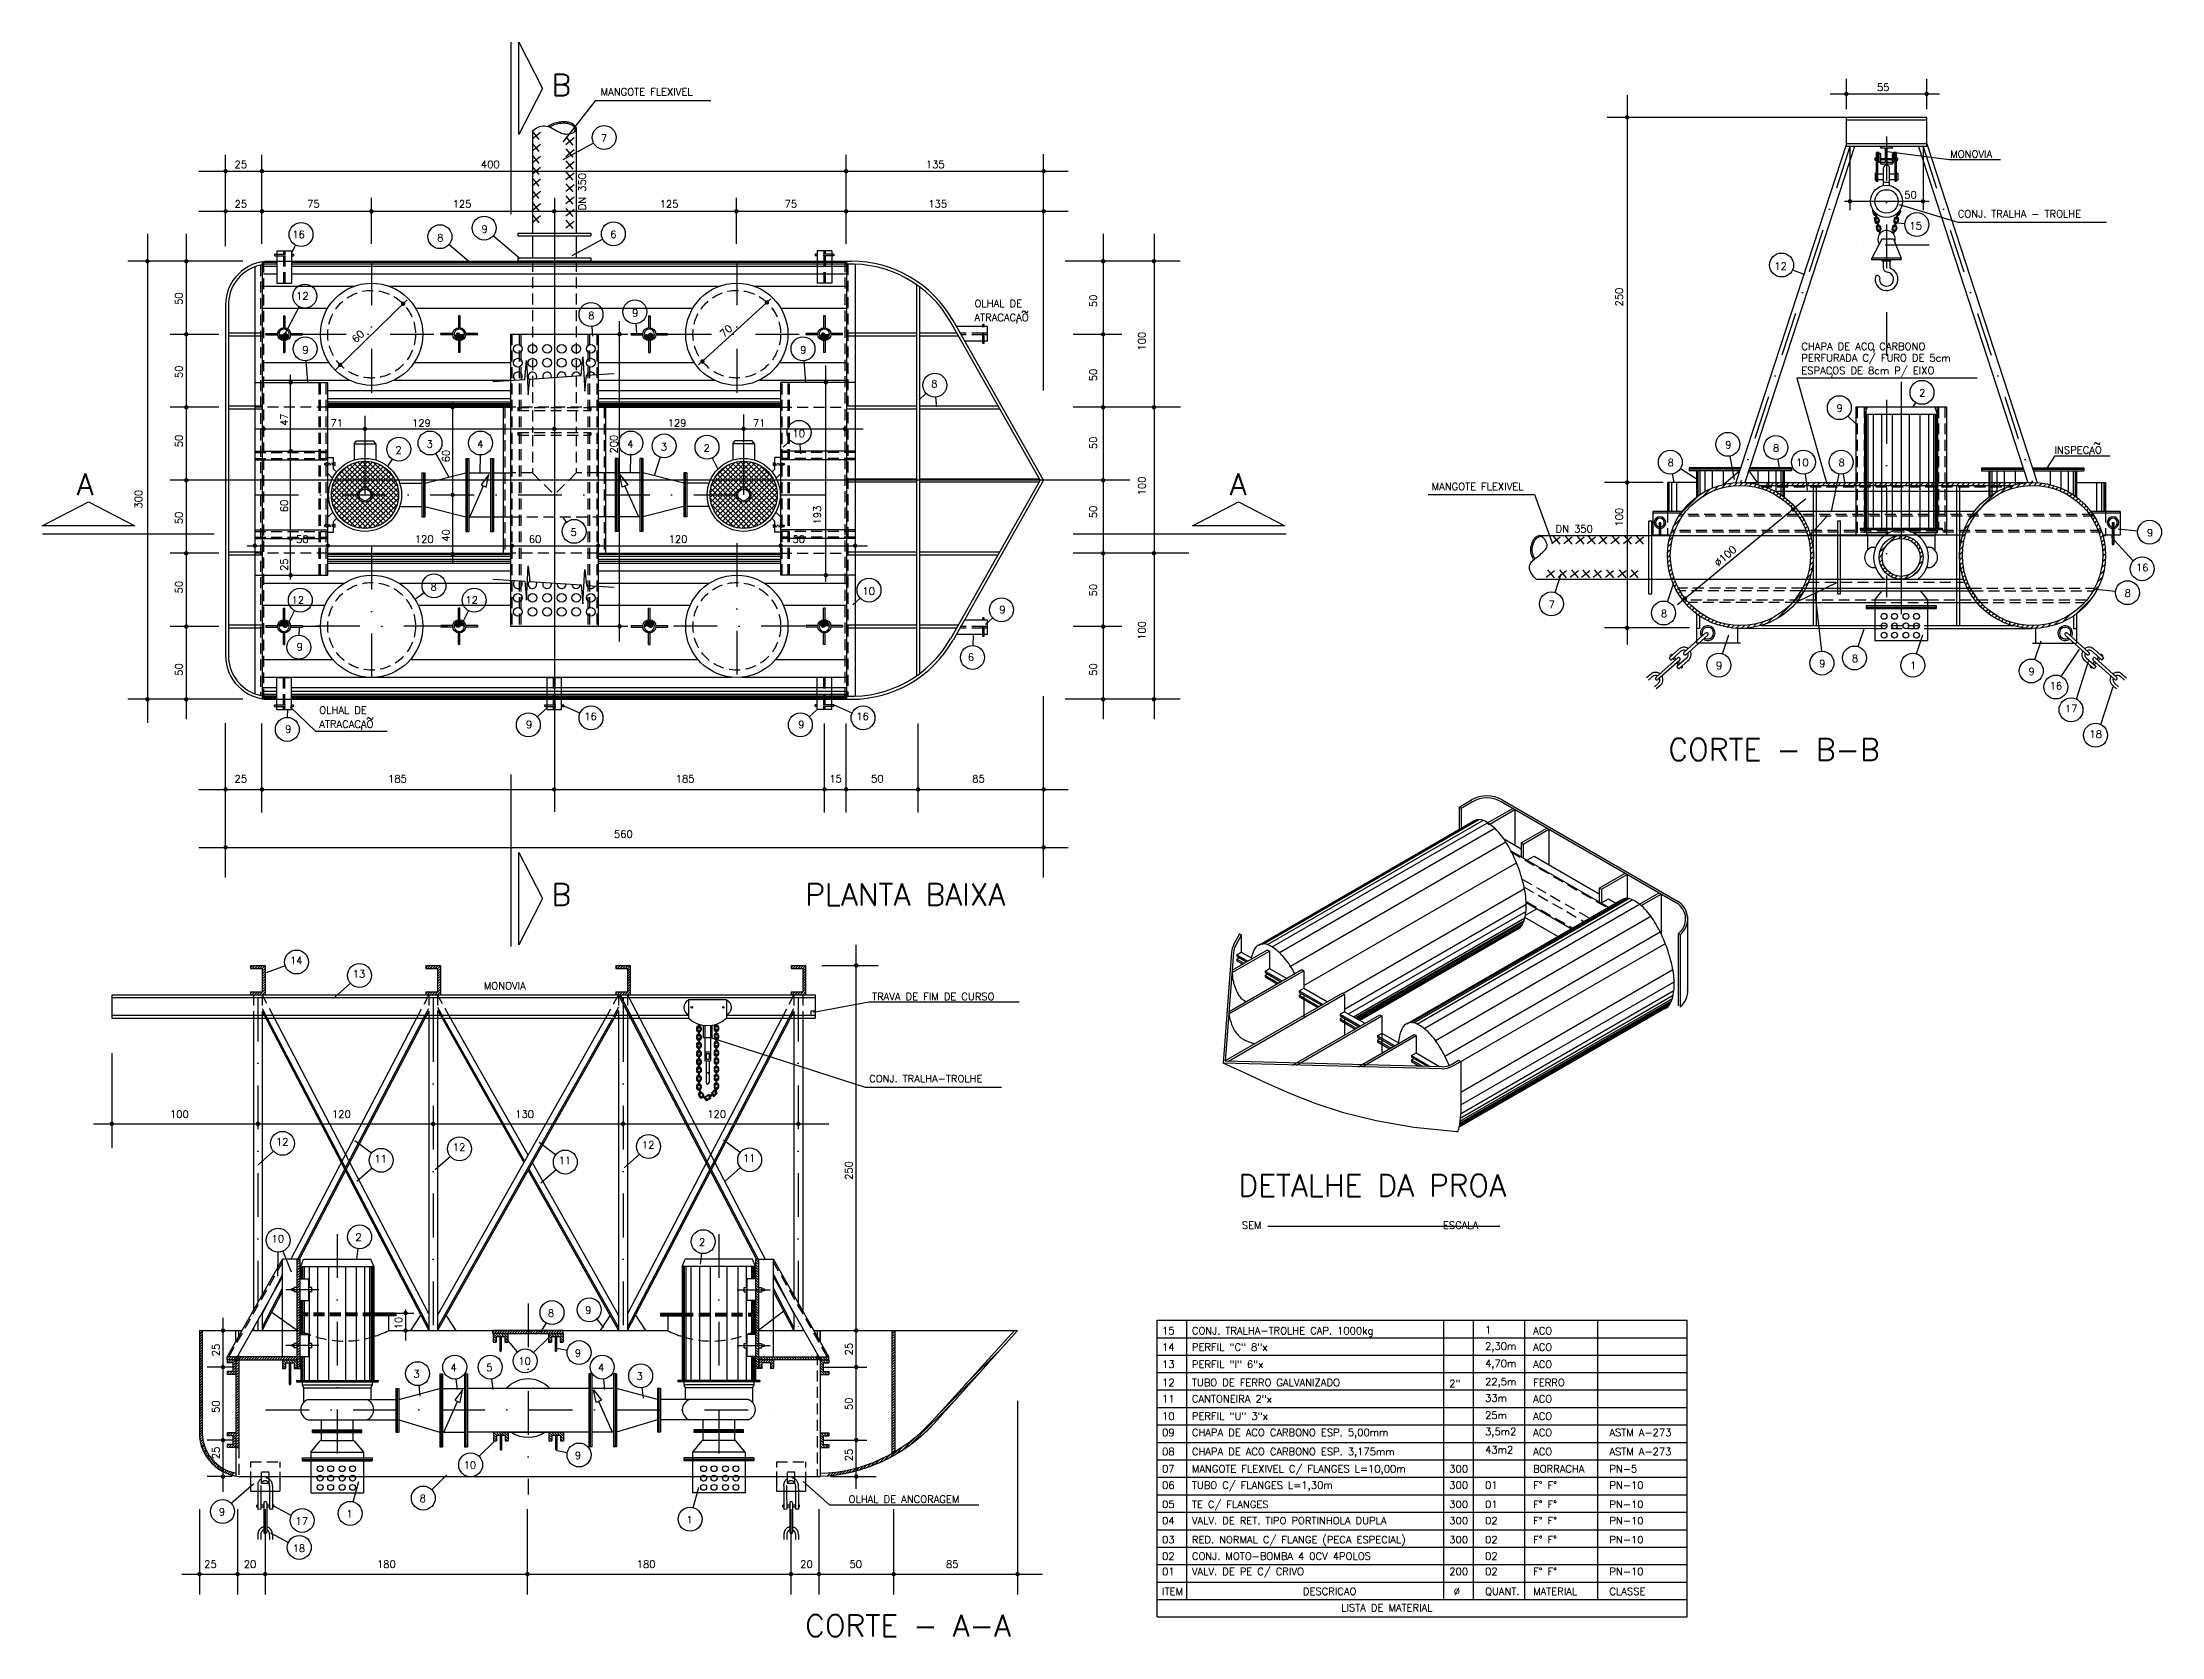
# Model space of a CAD drawing. Extents: x 1474 to 2925, y -572 to 520.
import ezdxf

# ---------------------------------------------------------------- set-up
doc = ezdxf.new("R2010")
doc.units = 0
doc.header["$LTSCALE"] = 60
doc.header["$MEASUREMENT"] = 0
doc.linetypes.add('DASHDOT', pattern=[1, 0.5, -0.25, 0, -0.25])
doc.linetypes.add('HIDDEN2', pattern=[0.1875, 0.125, -0.0625])
doc.layers.get('0').update_dxf_attribs({"linetype": 'CONTINUOUS'})
doc.styles.add('ROMANS', font='romans', dxfattribs={"height": 5})

msp = doc.modelspace()

# ---------------------------------------------------------------- texts
at = {"color": 1, "linetype": 'Continuous', "style": 'ROMANS'}
for s, p in [('B', (1822.7, 483.4)), ('A', (1497.7, 209.9)), ('A', (2286.9, 209.9)), ('CORTE - B-B', (2587.3, 28.3)), ('B', (1822.7, -71)), ('PLANTA BAIXA', (1996.4, -71)), ('DETALHE DA PROA', (2292.9, -270.2)), ('CORTE - A-A', (1996.4, -571.7))]:
    msp.add_text(s, height=15, dxfattribs=at).set_placement(p)
at = {"color": 3, "linetype": 'Continuous', "style": 'ROMANS'}
for s, p in [('MANGOTE FLEXIVEL', (1856.4, 483.7)), ('55', (2730.1, 486.8)), ('7', (1856.6, 451.9)), ('25', (1605.8, 434)), ('400', (1774.4, 434)), ('135', (2079, 434)), ('MONOVIA', (2780.2, 441.1)), ('25', (1605.8, 406.9)), ('75', (1655.5, 406.9)), ('125', (1755.1, 406.9)), ('125', (1896.8, 406.9)), ('75', (1982.3, 406.9)), ('135', (2080.7, 406.9)), ('50', (2748.7, 413.1)), ('9', (1774.8, 389.7)), ('15', (2752.3, 392)), ('CONJ. TRALHA - TROLHE', (2785.4, 400.1)), ('16', (1645.3, 386)), ('8', (1744.5, 383.8)), ('6', (1863, 386.1)), ('12', (2659.8, 364.3)), ('12', (1647.9, 343.9)), ('8', (1847.9, 330.5)), ('9', (1877.9, 332.3)), ('ATRACACAO', (2112.3, 329.2)), ('OLHAL DE', (2112.3, 338.8)), ('~', (2144.4, 333.4)), (',', (2140.2, 329.1)), ('9', (1652.2, 307)), ('9', (1993, 307)), ('CHAPA DE ACO CARBONO', (2678.3, 309.4)), ('PERFURADA C/ FURO DE 5cm', (2678.3, 301.5)), (',', (2726.8, 309.2)), ('ESPACOS DE 8cm P/ EIXO', (2678.3, 292.8)), (',', (2698.2, 292.4)), ('8', (2082.6, 283.8)), ('2', (2759, 277.6)), ('71', (1671.4, 256.9)), ('129', (1727.3, 256.9)), ('129', (1902.3, 256.9)), ('71', (1960.6, 256.9)), ('9', (2702.4, 267.1)), ('3', (1737.2, 242.5)), ('4', (1771.8, 242.5)), ('4', (1874.6, 242.5)), ('10', (1987.7, 249.8)), ('9', (2626.2, 242)), ('2', (1715.9, 238.3)), ('3', (1897.5, 240.6)), ('2', (1926.8, 239.8)), ('8', (2586.7, 229.8)), ('8', (2658.9, 239.8)), ('10', (2674.7, 229.8)), ('8', (2703.7, 229.8)), ('INSPECAO', (2851.6, 238.4)), (',', (2874.4, 238.2)), ('~', (2878.2, 243.2)), ('MANGOTE FLEXIVEL', (2425.2, 213.4)), ('DN 350', (2510.1, 184.4)), ('50', (1647.9, 177.3)), ('120', (1729.2, 177.3)), ('60', (1807.2, 177.3)), ('5', (1835.8, 182.1)), ('120', (1902.9, 177.3)), ('50', (1987.7, 177.3)), ('9', (2914.9, 181.8)), ('16', (2907.4, 157.9)), ('8', (1740, 144.7)), ('10', (2035.6, 141.8)), ('8', (2899.6, 140.4)), ('12', (1644.8, 135.7)), ('12', (1763.8, 135.7)), ('9', (2129.3, 129.1)), ('7', (2505.3, 132.7)), ('8', (2582.2, 126.4)), ('9', (1648.3, 103.6)), ('6', (2107.7, 96.5)), ('9', (2619.9, 90.8)), ('9', (2690.5, 92.2)), ('8', (2712.8, 95.7)), ('1', (2752.7, 90.8)), ('9', (2833.8, 86.8)), ('16', (2848.3, 76.9)), ('OLHAL DE', (1663.8, 60.3)), ('16', (1845.2, 56)), ('16', (2031.4, 56)), ('17', (2858.7, 61.3)), ('9', (1640.4, 47.3)), ('ATRACACAO', (1663.8, 50.7)), (',', (1691.7, 50.6)), ('~', (1695.9, 54.9)), ('9', (1805.3, 50.4)), ('9', (1991.6, 50.4)), ('18', (2875.5, 43.9)), ('25', (1605.8, 13.3)), ('185', (1710.9, 13.3)), ('185', (1907.8, 13.3)), ('15', (2012.9, 13.3)), ('50', (2041.5, 13.3)), ('85', (2110.8, 13.3)), ('560', (1865.5, -24.6)), ('14', (1643.7, -111.2)), ('13', (1686.7, -120.4)), ('MONOVIA', (1776.4, -128.5)), ('TRAVA DE FIM DE CURSO', (2042.2, -135.9)), ('CONJ. TRALHA-TROLHE', (2040.2, -192.1)), ('100', (1561.6, -216.4)), ('120', (1672.5, -216.4)), ('130', (1797.9, -216.4)), ('120', (1929.4, -216.4)), ('12', (1634.1, -235.4)), ('11', (1701.5, -247)), ('12', (1755.2, -239.1)), ('11', (1827.6, -248.2)), ('12', (1884.6, -237.5)), ('11', (1953.8, -246.6)), ('SEM                                 ESCALA', (2295.3, -292.5)), ('10', (1631.1, -301.7)), ('2', (1688.5, -300.7)), ('2', (1923.7, -304)), ('8', (1820.3, -352.6)), ('9', (1845.8, -350.7)), ('9', (1838.7, -380)), ('3', (1728.2, -394.3)), ('4', (1753.6, -389.9)), ('5', (1778, -389.9)), ('10', (1800, -385.6)), ('4', (1854.6, -389.9)), ('3', (1881, -395.8)), ('9', (1838.7, -450.1)), ('10', (1762.6, -456.7)), ('8', (1732.5, -479.6)), ('OLHAL DE ANCORAGEM', (2026.1, -480.1)), ('9', (1595, -488.7)), ('17', (1647.5, -495.1)), ('1', (1682.3, -490.1)), ('1', (1915.1, -494.1)), ('25', (1585, -524.6)), ('20', (1612.1, -524.6)), ('18', (1645.5, -513.7)), ('180', (1703.3, -524.6)), ('180', (1881.1, -524.6)), ('20', (1993, -524.6)), ('50', (2026.7, -524.6)), ('85', (2092.8, -524.6))]:
    msp.add_text(s, height=5, dxfattribs=at).set_placement(p)
for s, rotation, p in [('DN 350', 90, (1846.2, 405.1)), ('50', 90, (1570.2, 340.3)), ('250', 90, (2556.1, 339.2)), ('50', 90, (2196.1, 338.8)), ('60', 44.9755, (1689, 313.9)), ('70', 42.7002, (1940.8, 317.7)), ('100', 90, (2229.4, 309)), ('50', 90, (1570.2, 290.2)), ('50', 90, (2196.1, 288)), ('47', 90, (1642.3, 257.4)), ('50', 90, (1570.2, 242.8)), ('200', 90, (1867.9, 238.5)), ('50', 90, (2196.1, 241.5)), ('60', 90, (1753, 232.5)), ('100', 90, (2229.4, 209.9)), ('300', 90, (1542.5, 200.8)), ('60', 90, (1642.3, 198.3)), ('50', 90, (1570.2, 190.1)), ('193', 90, (2007.2, 189.9)), ('50', 90, (2196.1, 194.2)), ('100', 90, (2556.1, 188.5)), ('40', 90, (1753, 178.1)), ('25', 90, (1642.3, 158.1)), ('50', 90, (1570.2, 142.7)), ('50', 90, (2196.1, 140.7)), ('100', 90, (2229.4, 110.9)), ('50', 90, (1570.2, 86.3)), ('50', 90, (2196.1, 86.3)), ('250', 90, (2028.8, -258.9)), ('10', 90, (1720.6, -361.3)), ('25', 90, (1595.5, -379.7)), ('25', 90, (2028.8, -379.1)), ('50', 90, (1595.5, -418.5)), ('50', 90, (2028.8, -416.6)), ('25', 90, (1595.5, -450.2)), ('25', 90, (2028.8, -451.6))]:
    msp.add_text(s, height=5, rotation=rotation, dxfattribs=at).set_placement(p)
at = {"color": 6, "linetype": 'Continuous', "style": 'ROMANS'}
msp.add_text('%%C100', height=5, rotation=40.7444, dxfattribs=at).set_placement((2621.4, 160.8))
at = {"color": 2, "linetype": 'Continuous', "style": 'ROMANS'}
for s, p in [('15', (2240.7, -364.7)), ('CONJ. TRALHA-TROLHE CAP. 1000kg', (2261.1, -364.7)), ('1', (2461.8, -364.1)), ('ACO', (2494.7, -364.7)), ('14', (2240.7, -375.9)), ('PERFIL "C" 8"x', (2261.1, -375.9)), ('2,30m', (2461.8, -375.3)), ('ACO', (2494.7, -375.9)), ('13', (2240.7, -387.7)), ('PERFIL "I" 6"x', (2261.1, -387.7)), ('4,70m', (2461.8, -387.1)), ('ACO', (2494.7, -387.7)), ('12', (2240.7, -400.2)), ('TUBO DE FERRO GALVANIZADO', (2261.1, -400.2)), ('2"', (2437.3, -400.8)), ('22,5m', (2461.8, -399.6)), ('33m', (2461.8, -410.8)), ('FERRO', (2494.7, -400.2)), ('11', (2240.7, -411.4)), ('10', (2240.7, -423.2)), ('CANTONEIRA 2"x', (2261.1, -411.4)), ('PERFIL "U" 3"x', (2261.1, -423.2)), ('25m', (2461.8, -422.6)), ('ACO', (2494.7, -411.4)), ('ACO', (2494.7, -423.2)), ('09', (2240.7, -434.4)), ('CHAPA DE ACO CARBONO ESP. 5,00mm', (2261.1, -434.4)), ('3,5m2', (2461.8, -433.8)), ('ACO', (2494.7, -434.4)), ('ASTM A-273', (2546.9, -434.4)), ('08', (2240.7, -447.5)), ('CHAPA DE ACO CARBONO ESP. 3,175mm', (2261.1, -447.5)), ('43m2', (2461.8, -446.2)), ('ACO', (2494.7, -447.5)), ('ASTM A-273', (2546.9, -447.5)), ('07', (2240.7, -459.3)), ('MANGOTE FLEXIVEL C/ FLANGES L=10,00m', (2261.1, -459.3)), ('300', (2437.3, -459.3)), ('BORRACHA', (2494.7, -459.3)), ('PN-5', (2546.9, -459.3)), ('06', (2240.7, -470.5)), ('05', (2240.7, -483.6)), ('TUBO C/ FLANGES L=1,30m', (2261.1, -470.5)), ('TE C/ FLANGES', (2261.1, -483.6)), ('300', (2437.3, -470.5)), ('300', (2437.3, -483.6)), ('01', (2461.8, -470.5)), ('01', (2461.8, -483.6)), ('F%%D F%%D', (2494.7, -470.5)), ('F%%D F%%D', (2494.7, -483.6)), ('PN-10', (2546.9, -470.5)), ('PN-10', (2546.9, -483.6)), ('04', (2240.7, -494.8)), ('VALV. DE RET. TIPO PORTINHOLA DUPLA', (2261.1, -494.8)), ('300', (2437.3, -494.8)), ('02', (2461.8, -494.8)), ('F%%D F%%D', (2494.7, -494.8)), ('PN-10', (2546.9, -494.8)), ('03', (2240.7, -507.8)), ('RED. NORMAL C/ FLANGE (PECA ESPECIAL)', (2261.1, -507.8)), ('300', (2437.3, -507.8)), ('02', (2461.8, -507.8)), ('F%%D F%%D', (2494.7, -507.8)), ('PN-10', (2546.9, -507.8)), ('02', (2240.7, -519.1)), ('CONJ. MOTO-BOMBA 4 0CV 4POLOS', (2261.1, -519.1)), ('02', (2461.8, -519.1)), ('01', (2240.7, -529.6)), ('VALV. DE PE C/ CRIVO', (2261.1, -529.6)), ('200', (2437.3, -529.6)), ('02', (2461.8, -529.6)), ('F%%D F%%D', (2494.7, -529.6)), ('PN-10', (2546.9, -529.6)), ('ITEM', (2240.7, -543.2)), ('DESCRICAO', (2337.1, -543.2)), ('LISTA DE MATERIAL', (2363.3, -554.4)), ('%%C', (2440.3, -543.2)), ('QUANT.', (2461.8, -543.2)), ('MATERIAL', (2494.7, -543.2)), ('CLASSE', (2546.9, -543.2))]:
    msp.add_text(s, height=5, dxfattribs=at).set_placement(p)

# ---------------------------------------------------------------- blocks, each defined once
blk = doc.blocks.new('*X4')
at = {"color": 0, "linetype": 'Continuous'}
for p, q in [((6220.7, 295.1), (6222.7, 297.1)), ((6224.2, 295.1), (6226.2, 297.1)), ((6227.7, 295.1), (6229.7, 297.1)), ((6231.3, 295.1), (6233.3, 297.1)), ((6234.8, 295.1), (6236.8, 297.1)), ((6238.3, 295.1), (6240.3, 297.1)), ((6241.9, 295.1), (6243.9, 297.1)), ((6245.4, 295.1), (6247.4, 297.1)), ((6248.9, 295.1), (6250.9, 297.1)), ((6252.5, 295.1), (6254.5, 297.1)), ((6256, 295.1), (6258, 297.1)), ((6259.5, 295.1), (6261.5, 297.1)), ((6263.1, 295.1), (6265.1, 297.1)), ((6266.6, 295.1), (6268.6, 297.1)), ((6270.2, 295.1), (6272.2, 297.1)), ((6273.7, 295.1), (6275.7, 297.1)), ((6277.2, 295.1), (6279.2, 297.1)), ((6280.8, 295.1), (6282.8, 297.1)), ((6284.3, 295.1), (6286.3, 297.1)), ((6287.8, 295.1), (6289.8, 297.1)), ((6291.4, 295.1), (6293.4, 297.1)), ((6294.9, 295.1), (6296.9, 297.1)), ((6298.4, 295.1), (6300.4, 297.1)), ((6302, 295.1), (6304, 297.1)), ((6305.5, 295.1), (6307.5, 297.1)), ((6309, 295.1), (6311, 297.1)), ((6312.6, 295.1), (6314.6, 297.1)), ((6316.1, 295.1), (6318.1, 297.1)), ((6319.7, 295.1), (6321.7, 297.1)), ((6323.2, 295.1), (6325.2, 297.1)), ((6326.7, 295.1), (6328.7, 297.1)), ((6330.3, 295.1), (6332.3, 297.1)), ((6333.8, 295.1), (6335.8, 297.1)), ((6337.3, 295.1), (6339.3, 297.1)), ((6340.9, 295.1), (6342.9, 297.1)), ((6344.4, 295.1), (6346.4, 297.1)), ((6347.9, 295.1), (6349.9, 297.1)), ((6351.5, 295.1), (6353.5, 297.1)), ((6355, 295.1), (6357, 297.1)), ((6358.5, 295.1), (6360.5, 297.1)), ((6362.1, 295.1), (6364.1, 297.1)), ((6365.6, 295.1), (6367.6, 297.1)), ((6369.2, 295.1), (6371.2, 297.1)), ((6372.7, 295.1), (6374.7, 297.1)), ((6376.2, 295.1), (6378.2, 297.1)), ((6379.8, 295.1), (6381.8, 297.1)), ((6383.3, 295.1), (6385.3, 297.1)), ((6386.8, 295.1), (6388.8, 297.1))]:
    blk.add_line(p, q, dxfattribs=at)

# ---------------------------------------------------------------- linework, layer by layer
at = {"color": 1, "linetype": 'Continuous'}
for p, q in [((1794.9, 520.1), (1794.9, 402.4)), ((1800.4, 456.9), (1800.4, 520.1)), ((1800.4, 520.1), (1816.7, 488.5)), ((1816.7, 488.5), (1800.4, 456.9)), ((1474.2, 189), (1505.9, 205.4)), ((1505.9, 205.4), (1537.5, 189)), ((2261.5, 189), (2293.1, 205.4)), ((2293.1, 205.4), (2324.7, 189)), ((1537.5, 189), (1474.2, 189)), ((2324.7, 189), (2261.5, 189)), ((1474.3, 183.6), (1591.9, 183.6)), ((2179.8, 183.6), (2325.6, 183.6)), ((1794.9, 18.6), (1794.9, -99.1)), ((1800.4, -34.7), (1816.7, -66.3)), ((1800.4, -98), (1800.4, -34.7)), ((1816.7, -66.3), (1800.4, -98))]:
    msp.add_line(p, q, dxfattribs=at)
at = {"color": 6, "linetype": 'Continuous'}
for p, q in [((2709.1, 474.4), (2709.1, 495)), ((2764.1, 474.4), (2764.1, 495)), ((1852.7, 480.1), (1830.5, 451.7)), ((1931.9, 480.1), (1852.7, 480.1)), ((2559, 483.9), (2559, 107.7)), ((2698, 484.8), (2772.8, 484.8)), ((2709.1, 468.7), (2545.3, 468.7)), ((1851.6, 451), (1830.4, 439.7)), ((1599.6, 380.4), (1599.6, 443.1)), ((1624.5, 382), (1624.5, 443)), ((2024.5, 382), (2024.5, 443)), ((2159.6, 281.6), (2159.6, 443.6)), ((2711.6, 448.7), (2711.6, 405.2)), ((2779.4, 439.6), (2737, 445.2)), ((2761.6, 448.7), (2761.6, 405.2)), ((2814.6, 439.6), (2779.4, 439.6)), ((1581.3, 431.9), (2176.5, 431.9)), ((1699.5, 382), (1699.5, 413.6)), ((1824.7, 413.6), (1824.7, -6.9)), ((1949.4, 382), (1949.4, 413.6)), ((2765.7, 411.2), (2707.8, 411.2)), ((2785.6, 396.7), (2745.5, 408.9)), ((1581.3, 404.4), (2176.5, 404.4)), ((2749.1, 395.9), (2742.5, 396.4)), ((2887.1, 396.7), (2785.6, 396.7)), ((1546.1, 388.9), (1546.1, 54.1)), ((1572.7, 388.9), (1572.7, 56.5)), ((1647.4, 381.2), (1644.7, 375.9)), ((1752.6, 381.7), (1766.2, 370.2)), ((1783, 387.6), (1801.3, 372.1)), ((1857.9, 385.2), (1836.7, 373.9)), ((2200.4, 388.9), (2200.4, 56.5)), ((2235.2, 388.9), (2235.2, 56.5)), ((1611.4, 370.2), (1532.8, 370.2)), ((1625.6, 369.5), (1634.7, 369.5)), ((1625.6, 368.3), (1634.7, 368.3)), ((1625.6, 366.8), (1634.7, 366.8)), ((1644.7, 369.5), (2024.6, 369.5)), ((1644.7, 368.3), (2024.6, 368.3)), ((1644.7, 366.8), (2024.6, 366.8)), ((2253, 370.2), (2174.4, 370.2)), ((2672.3, 364.4), (2679.9, 361.3)), ((1625.6, 361.5), (1634.7, 361.5)), ((1625.6, 353.2), (1688.1, 353.2)), ((1644.7, 361.5), (2024.6, 361.5)), ((1711.2, 353.2), (1938.1, 353.2)), ((1961.2, 353.2), (2024.6, 353.2)), ((1625.2, 338.1), (1669.6, 338.1)), ((1650, 339.1), (1638.8, 317.8)), ((1674.6, 295.7), (1723.9, 343.8)), ((1729.7, 338.1), (1919.6, 338.1)), ((1923.4, 299.3), (1972.9, 344.4)), ((1979.7, 338.1), (2024.6, 338.1)), ((1595.1, 320.1), (1561.8, 320.1)), ((1850.4, 325.5), (1850.8, 318.8)), ((1854.7, 320.2), (1874.9, 320.2)), ((1869.3, 109.8), (1869.3, 329.1)), ((1880.4, 327.3), (1880.9, 320.7)), ((2213.1, 320.1), (2179.8, 320.1)), ((1625.2, 300.9), (1670.4, 300.9)), ((1644.2, 152.2), (1644.2, 292.4)), ((1654.7, 302.1), (1655.7, 287.2)), ((1728.8, 300.9), (1794.7, 300.9)), ((1854.7, 300.9), (1920.4, 300.9)), ((1978.8, 300.9), (2024.6, 300.9)), ((1995.5, 302.1), (1996.6, 287.2)), ((2010.5, 150.7), (2010.5, 298.8)), ((1625.2, 288.8), (1684.2, 288.8)), ((1669.6, 281.7), (1794.7, 281.7)), ((1669.6, 276.1), (1794.7, 276.1)), ((1715.1, 288.8), (1794.7, 288.8)), ((1854.7, 288.8), (1934.2, 288.8)), ((1854.7, 281.7), (1979.7, 281.7)), ((1854.7, 276.1), (1979.7, 276.1)), ((1965.1, 288.8), (2024.6, 288.8)), ((2079.1, 279.7), (2074.1, 275.1)), ((2085.7, 277.1), (2086.2, 270.4)), ((2798.6, 290.1), (2675.3, 290.1)), ((2675.3, 290.1), (2695.8, 217.7)), ((2746.6, 287.7), (2746.6, 128.6)), ((1595.1, 270.2), (1561.8, 270.2)), ((1669.6, 274), (1794.7, 274)), ((1669.6, 272.8), (1794.7, 272.8)), ((1669.6, 272.2), (1794.7, 272.2)), ((1669.6, 271.3), (1794.7, 271.3)), ((1669.6, 270.9), (1794.7, 270.9)), ((1669.6, 270.7), (1794.7, 270.7)), ((1695.1, 210.2), (1695.1, 264.4)), ((1755, 273.5), (1755, 163.7)), ((1854.7, 274), (1979.7, 274)), ((1854.7, 272.8), (1979.7, 272.8)), ((1854.7, 272.2), (1979.7, 272.2)), ((1854.7, 271.3), (1979.7, 271.3)), ((1854.7, 270.9), (1979.7, 270.9)), ((1854.7, 270.7), (1979.7, 270.7)), ((1954.3, 210.2), (1954.3, 265.2)), ((2253.4, 270.2), (2179.8, 270.2)), ((2710.1, 264.2), (2715.6, 258.9)), ((2721.8, 187.4), (2721.8, 265.4)), ((2722.3, 187.4), (2722.3, 265.4)), ((2723, 187.4), (2723, 265.4)), ((2724.1, 187.4), (2724.1, 265.4)), ((2727.6, 187.4), (2727.6, 265.4)), ((2733.4, 187.4), (2733.4, 265.4)), ((2740.8, 187.4), (2740.8, 265.4)), ((2752.3, 187.4), (2752.3, 265.4)), ((2756.5, 273.5), (2754.7, 270.4)), ((2759.7, 187.4), (2759.7, 265.4)), ((2765.5, 187.4), (2765.5, 265.4)), ((2769, 187.4), (2769, 265.4)), ((2770.1, 187.4), (2770.1, 265.4)), ((2770.8, 187.4), (2770.8, 265.4)), ((2771.3, 187.4), (2771.3, 265.4)), ((1620.4, 255.4), (2036, 255.4)), ((1986.2, 247.4), (1981.3, 242.9)), ((1672.1, 211.6), (1693.6, 233.1)), ((1672.2, 208.1), (1697.1, 233.1)), ((1672.6, 205.1), (1700.2, 232.6)), ((1672.8, 215.8), (1689.4, 232.5)), ((1717.5, 205.3), (1690.1, 232.6)), ((1718, 208.3), (1693.2, 233.1)), ((1718, 211.8), (1696.7, 233.1)), ((1717.3, 216.1), (1701, 232.4)), ((1713.7, 234.7), (1710.5, 229.9)), ((1743.5, 238.5), (1752.4, 222.3)), ((1774, 237.5), (1773.8, 225.2)), ((1876.8, 237.5), (1876.6, 225.2)), ((1897.2, 236), (1893, 223.3)), ((1931.3, 208.3), (1956.1, 233.1)), ((1931.3, 211.8), (1952.6, 233.1)), ((1931.8, 205.3), (1959.2, 232.6)), ((1932, 216.1), (1948.3, 232.4)), ((1932.8, 235.6), (1936.6, 227.9)), ((1976.7, 205.1), (1949.2, 232.6)), ((1977.2, 208.1), (1952.2, 233.1)), ((1977.2, 211.6), (1955.7, 233.1)), ((1976.5, 215.8), (1959.9, 232.5)), ((1992.8, 244.8), (1993.3, 238.2)), ((2629.4, 236.7), (2632.3, 220.8)), ((2662.2, 234.5), (2663.1, 228.7)), ((2746.6, 233.9), (2746.6, 233.9)), ((2851.7, 236.6), (2846.4, 228.5)), ((2889.5, 236.6), (2851.7, 236.6)), ((2218.6, 220.2), (1561.8, 220.2)), ((1702.5, 188.4), (1673.3, 217.6)), ((1673.4, 202.4), (1702.9, 231.8)), ((1705, 189.5), (1674.3, 220.2)), ((1674.5, 199.9), (1705.4, 230.7)), ((1675.2, 221.8), (1683.4, 230)), ((1707.3, 190.7), (1675.6, 222.4)), ((1690.2, 211.4), (1677.1, 224.5)), ((1691.5, 213.6), (1678.7, 226.4)), ((1693.7, 215), (1680.6, 228.1)), ((1714.4, 197.8), (1682.6, 229.5)), ((1682.9, 190.6), (1714.6, 222.3)), ((1715.7, 200), (1684.9, 230.8)), ((1685.2, 189.4), (1715.9, 220)), ((1716.7, 202.5), (1687.4, 231.9)), ((1692.8, 214.6), (1707.6, 229.5)), ((1696.6, 214.9), (1709.6, 228)), ((1698.8, 213.5), (1711.5, 226.3)), ((1700, 211.2), (1713.1, 224.4)), ((1714.6, 222.3), (1707.2, 229.7)), ((1932.6, 202.5), (1961.9, 231.9)), ((1964.1, 189.4), (1933.5, 220)), ((1933.6, 200), (1964.4, 230.8)), ((1934.7, 222.3), (1942.1, 229.7)), ((1966.4, 190.6), (1934.7, 222.3)), ((1934.9, 197.8), (1966.7, 229.5)), ((1949.4, 211.2), (1936.2, 224.4)), ((1950.6, 213.5), (1937.8, 226.3)), ((1952.7, 214.9), (1939.7, 228)), ((1956.6, 214.6), (1941.7, 229.5)), ((1942, 190.7), (1973.7, 222.4)), ((1974.8, 199.9), (1944, 230.7)), ((1944.3, 189.5), (1975, 220.2)), ((1975.9, 202.4), (1946.4, 231.8)), ((1946.8, 188.4), (1976, 217.6)), ((1955.7, 215), (1968.7, 228.1)), ((1957.9, 213.6), (1970.6, 226.4)), ((1959.1, 211.4), (1972.3, 224.5)), ((1974.1, 221.8), (1965.9, 230)), ((2583.7, 218.7), (2543.6, 218.7)), ((2586.8, 218.7), (2586.8, 198.7)), ((2587.1, 218.7), (2587.1, 198.7)), ((2587.7, 218.7), (2587.7, 198.7)), ((2589.4, 218.7), (2589.4, 198.7)), ((2589.9, 224.5), (2590.9, 218.7)), ((2592.8, 218.7), (2592.8, 198.7)), ((2595.5, 228.2), (2607, 220.9)), ((2606.7, 226.7), (2606.7, 208.9)), ((2606.7, 226.7), (2606.7, 208.9)), ((2607, 226.7), (2607, 209)), ((2607, 226.7), (2607, 209)), ((2607.4, 226.7), (2607.4, 209.4)), ((2607.4, 226.7), (2607.4, 209.4)), ((2608.9, 226.7), (2608.9, 210.4)), ((2608.9, 226.7), (2608.9, 210.4)), ((2612.3, 226.7), (2612.3, 212.4)), ((2612.3, 226.7), (2612.3, 212.4)), ((2617.2, 226.7), (2617.2, 214.8)), ((2617.2, 226.7), (2617.2, 214.8)), ((2624.7, 226.7), (2624.7, 217.3)), ((2624.7, 226.7), (2624.7, 217.3)), ((2648.5, 226.7), (2648.5, 217.3)), ((2648.5, 226.7), (2648.5, 217.3)), ((2655.9, 226.7), (2655.9, 214.8)), ((2655.9, 226.7), (2655.9, 214.8)), ((2660.9, 226.7), (2660.9, 212.4)), ((2660.9, 226.7), (2660.9, 212.4)), ((2664.2, 226.7), (2664.2, 210.4)), ((2664.2, 226.7), (2664.2, 210.4)), ((2665.7, 226.7), (2665.7, 209.4)), ((2665.7, 226.7), (2665.7, 209.4)), ((2666.2, 226.7), (2666.2, 209)), ((2666.2, 226.7), (2666.2, 209)), ((2666.4, 226.7), (2666.4, 208.9)), ((2666.4, 226.7), (2666.4, 208.9)), ((2681, 224.5), (2682.2, 213.4)), ((2703.9, 224.6), (2698.6, 198.8)), ((2706.9, 224.5), (2707.8, 218.7)), ((2806.6, 226.7), (2806.6, 208.9)), ((2806.6, 226.7), (2806.6, 208.9)), ((2806.9, 226.7), (2806.9, 209)), ((2806.9, 226.7), (2806.9, 209)), ((2807.3, 226.7), (2807.3, 209.4)), ((2807.3, 226.7), (2807.3, 209.4)), ((2808.8, 226.7), (2808.8, 210.4)), ((2808.8, 226.7), (2808.8, 210.4)), ((2812.2, 226.7), (2812.2, 212.4)), ((2812.2, 226.7), (2812.2, 212.4)), ((2817.1, 226.7), (2817.1, 214.8)), ((2817.1, 226.7), (2817.1, 214.8)), ((2824.6, 226.7), (2824.6, 217.3)), ((2824.6, 226.7), (2824.6, 217.3)), ((2848.6, 226.7), (2848.6, 217.3)), ((2848.6, 226.7), (2848.6, 217.3)), ((2856, 226.7), (2856, 214.8)), ((2856, 226.7), (2856, 214.8)), ((2860.9, 226.7), (2860.9, 212.4)), ((2860.9, 226.7), (2860.9, 212.4)), ((2864.3, 226.7), (2864.3, 210.4)), ((2864.3, 226.7), (2864.3, 210.4)), ((2865.8, 226.7), (2865.8, 209.4)), ((2865.8, 226.7), (2865.8, 209.4)), ((2866.3, 226.7), (2866.3, 209)), ((2866.5, 226.7), (2866.5, 208.9)), ((1696.7, 187.2), (1672.1, 211.8)), ((1693.1, 187.3), (1672.2, 208.2)), ((1699.8, 187.7), (1672.6, 214.9)), ((1688.8, 188.1), (1672.9, 203.9)), ((1675.8, 197.6), (1690.6, 212.5)), ((1677.3, 195.6), (1690.3, 208.6)), ((1679, 193.7), (1691.7, 206.5)), ((1680.9, 192.1), (1694, 205.3)), ((1687.7, 188.4), (1716.9, 217.5)), ((1690.5, 187.6), (1717.6, 214.7)), ((1693.7, 187.2), (1718, 211.6)), ((1709.4, 192.2), (1696.2, 205.3)), ((1697.3, 187.3), (1718, 208)), ((1711.3, 193.8), (1698.5, 206.6)), ((1712.9, 195.7), (1699.9, 208.8)), ((1701.6, 188.1), (1717.1, 203.6)), ((1955.7, 187.2), (1931.3, 211.6)), ((1952.1, 187.3), (1931.4, 208)), ((1958.8, 187.6), (1931.7, 214.7)), ((1947.7, 188.1), (1932.2, 203.6)), ((1961.6, 188.4), (1932.5, 217.5)), ((1936.4, 195.7), (1949.5, 208.8)), ((1938.1, 193.8), (1950.8, 206.6)), ((1939.9, 192.2), (1953.1, 205.3)), ((1949.6, 187.7), (1976.8, 214.9)), ((1952.7, 187.2), (1977.2, 211.8)), ((1968.5, 192.1), (1955.3, 205.3)), ((1956.2, 187.3), (1977.2, 208.2)), ((1970.4, 193.7), (1957.6, 206.5)), ((1973.5, 197.6), (1958.7, 212.5)), ((1972, 195.6), (1959, 208.6)), ((1960.6, 188.1), (1976.4, 203.9)), ((2422.9, 210.5), (2495.6, 210.5)), ((2495.6, 210.5), (2507.8, 177.4)), ((2593.6, 135.1), (2681.4, 207.6)), ((1682.1, 191.2), (1676.1, 197.2)), ((1708.7, 191.6), (1713.6, 196.6)), ((1833.1, 191.6), (1830.4, 195.2)), ((1940.6, 191.6), (1935.7, 196.6)), ((1967.2, 191.2), (1973.3, 197.2)), ((1614.5, 175.4), (2039.1, 175.4)), ((2905.4, 165), (2890.4, 181.5)), ((2908.6, 185.4), (2895.1, 186.8)), ((1595.1, 170.2), (1561.8, 170.2)), ((1669.6, 169.6), (1794.7, 169.6)), ((1669.6, 168.2), (1794.7, 168.2)), ((1669.6, 166.1), (1794.7, 166.1)), ((1669.6, 164.9), (1794.7, 164.9)), ((1669.6, 163.4), (1794.7, 163.4)), ((1854.7, 169.6), (1979.7, 169.6)), ((1854.7, 168.2), (1979.7, 168.2)), ((1854.7, 166.1), (1979.7, 166.1)), ((1854.7, 164.9), (1979.7, 164.9)), ((1854.7, 163.4), (1979.7, 163.4)), ((2259, 170.2), (2179.8, 170.2)), ((1624.6, 149.8), (1681, 149.8)), ((1669.6, 158.1), (1794.7, 158.1)), ((1718.3, 149.8), (1794.7, 149.8)), ((1854.7, 158.1), (1979.7, 158.1)), ((1854.7, 149.8), (1931, 149.8)), ((1968.3, 149.8), (2024.6, 149.8)), ((2509.7, 143.3), (2514, 156.2)), ((2586.6, 137), (2590.9, 149.9)), ((2893.3, 144), (2879.8, 145.4)), ((1624.6, 134.7), (1667.8, 134.7)), ((1646.9, 130.9), (1642.9, 123.3)), ((1735.7, 143.1), (1729, 138.4)), ((1731.5, 134.7), (1794.7, 134.7)), ((1766, 130.9), (1762, 123.3)), ((1854.7, 134.7), (1917.8, 134.7)), ((1981.5, 134.7), (2024.6, 134.7)), ((2034.1, 139.5), (2029.1, 134.9)), ((2692.3, 103.2), (2687.7, 143.3)), ((1595.1, 120), (1561.8, 120)), ((1650, 114.1), (1650.2, 119.4)), ((1652.2, 120.2), (1664.6, 120.2)), ((1854.7, 120.2), (1874.9, 120.2)), ((2124.8, 125.9), (2119.9, 121.4)), ((2213.1, 120), (2179.8, 120)), ((2601.8, 119.1), (2543.5, 119.1)), ((2717.3, 106.3), (2721.6, 119.2)), ((2111.3, 107), (2111.6, 113.8)), ((2624.3, 101.4), (2628.6, 114.3)), ((2757.1, 101.4), (2761.4, 114.3)), ((2838.2, 97.4), (2842.5, 110.3)), ((2856.2, 85.9), (2868.6, 104.5)), ((1624.6, 97.5), (1673, 97.5)), ((1726.3, 97.5), (1923, 97.5)), ((1976.3, 97.5), (2024.6, 97.5)), ((2866.6, 70.2), (2874.9, 96.4)), ((1624.6, 85.4), (1946.1, 85.4)), ((1624.6, 78.3), (1634.7, 78.3)), ((1624.6, 75.8), (1634.7, 75.8)), ((1624.6, 73.7), (1634.7, 73.7)), ((1624.6, 72.5), (1634.7, 72.5)), ((1644.7, 78.3), (2024.6, 78.3)), ((1644.7, 75.8), (2024.6, 75.8)), ((1644.7, 73.7), (2024.6, 73.7)), ((1644.7, 72.5), (2024.6, 72.5)), ((1953.1, 85.4), (2024.6, 85.4)), ((2883.4, 52.9), (2891.7, 79)), ((1611.4, 70.2), (1532.8, 70.2)), ((1624.6, 71.9), (1634.7, 71.9)), ((1624.6, 71), (1634.7, 71)), ((1624.6, 70.6), (1634.7, 70.6)), ((1626.1, 70.4), (1634.7, 70.4)), ((1642.1, 57.8), (1642.3, 63.2)), ((1661.4, 48.1), (1643.8, 65.1)), ((1644.7, 71.9), (2024.6, 71.9)), ((1644.7, 71), (2024.6, 71)), ((1644.7, 70.6), (2024.6, 70.6)), ((1644.7, 70.4), (2024.6, 70.4)), ((1812.9, 58.2), (1819.7, 64.3)), ((1842.2, 60.7), (1829.4, 66.3)), ((1999.2, 58.2), (2004.2, 62.7)), ((2028.5, 60.7), (2015.7, 66.3)), ((2159.6, -51.9), (2159.6, 72.4)), ((2253, 70.2), (2174.4, 70.2)), ((1599.6, -51.9), (1599.6, 53.8)), ((1624.5, -7.4), (1624.5, 53.7)), ((1710.2, 48.1), (1661.4, 48.1)), ((2009.7, -7.4), (2009.7, 53.7)), ((2024.5, -7.4), (2024.5, 53.7)), ((2073.7, -7.4), (2073.7, 53.7)), ((1581.3, 8.5), (2176.5, 8.5)), ((2309, -97.4), (2456.3, -12.3)), ((2310.2, -97.3), (2457.6, -12.2)), ((2312.8, -97.7), (2460.2, -12.7)), ((2316, -99.4), (2463.4, -14.3)), ((2321, -103.2), (2468.4, -18.1)), ((2328.6, -112.6), (2476, -27.5)), ((1581.3, -31.2), (2176.5, -31.2)), ((2337.7, -125.8), (2483.3, -41.7)), ((2364.4, -131.2), (2488.7, -59.4)), ((2365.6, -142), (2490, -70.2)), ((2411.3, -151.2), (2558.6, -66.2)), ((2412.9, -151.4), (2560.3, -66.3)), ((2415.2, -152.2), (2562.6, -67.1)), ((2420.2, -155.3), (2567.5, -70.2)), ((2368.3, -145.3), (2489.8, -75.2)), ((2371.7, -147.3), (2489, -79.5)), ((2372.9, -147.9), (2488.5, -81.2)), ((2373.7, -148.5), (2488.1, -82.5)), ((2374.6, -148.9), (2487.6, -83.7)), ((2375.1, -149.2), (2487.2, -84.5)), ((2375.5, -149.5), (2486.6, -85.4)), ((2427.9, -163.5), (2575.3, -78.4)), ((2031.4, -470.5), (2031.4, -98)), ((2434.2, -174.2), (2581.6, -89.1)), ((2445.1, -177.9), (2585.2, -97)), ((1640.5, -112.4), (1627.4, -117.1)), ((2007.8, -112.1), (2046.4, -112.1)), ((2445.1, -198.8), (2590.4, -114.9)), ((1685.1, -124.3), (1674.6, -133.5)), ((2445, -213.6), (2591.1, -129.3)), ((2445.1, -207.6), (2591.3, -123.2)), ((2039.9, -137.2), (2002.2, -144.4)), ((2142.9, -137.2), (2039.9, -137.2)), ((2444.1, -221.9), (2588.5, -138.5)), ((2444.2, -221.1), (2588.9, -137.5)), ((2444.3, -220), (2589.5, -136.2)), ((2444.5, -218.6), (2590, -134.6)), ((2444.8, -216.6), (2590.6, -132.4)), ((1521.7, -172.2), (1521.7, -236.9)), ((2037.6, -195.7), (1931.2, -161.5)), ((2130.7, -195.7), (2037.6, -195.7)), ((1509.2, -220.5), (2012.6, -220.5)), ((1699.5, -240.6), (1688.2, -232.1)), ((1951.9, -240.2), (1940.5, -231.7)), ((1632.5, -239.3), (1622, -248.5)), ((1753.6, -243), (1743.1, -252.1)), ((1825.6, -241.8), (1814.2, -233.3)), ((1883, -241.4), (1872.5, -250.6)), ((1699.9, -250.9), (1689.4, -260)), ((1826, -252.1), (1815.5, -261.2)), ((1952.2, -250.5), (1941.7, -259.7)), ((2313.2, -290.6), (2471.9, -290.6)), ((1635.5, -308.4), (1635.3, -324.8)), ((1638.8, -307.8), (1644.6, -321.9)), ((1651.3, -326.6), (1651.3, -318.3)), ((1651.8, -326.6), (1651.8, -318.3)), ((1652.6, -326.6), (1652.6, -318.3)), ((1653.6, -326.6), (1653.6, -318.3)), ((1657.1, -332.6), (1657.1, -318.3)), ((1662.9, -396.3), (1662.9, -318.3)), ((1670.3, -396.3), (1670.3, -318.3)), ((1681.9, -396.3), (1681.9, -318.3)), ((1689.2, -396.3), (1689.2, -318.3)), ((1690.2, -306), (1689.3, -313.3)), ((1695, -396.3), (1695, -318.3)), ((1698.5, -396.3), (1698.5, -318.3)), ((1699.6, -396.3), (1699.6, -318.3)), ((1700.4, -396.3), (1700.4, -318.3)), ((1700.8, -396.3), (1700.8, -318.3)), ((1912.6, -396.3), (1912.6, -318.3)), ((1913.1, -396.3), (1913.1, -318.3)), ((1913.8, -396.3), (1913.8, -318.3)), ((1914.9, -396.3), (1914.9, -318.3)), ((1918.4, -396.3), (1918.4, -318.3)), ((1924.2, -396.3), (1924.2, -318.3)), ((1925.5, -309.3), (1924.5, -316.6)), ((1931.6, -396.3), (1931.6, -318.3)), ((1943.1, -396.3), (1943.1, -318.3)), ((1950.5, -396.3), (1950.5, -318.3)), ((1956.3, -332.6), (1956.3, -318.3)), ((1959.8, -326.6), (1959.8, -318.3)), ((1960.9, -326.6), (1960.9, -318.3)), ((1961.6, -326.6), (1961.6, -318.3)), ((1962.1, -326.6), (1962.1, -318.3)), ((1651.3, -364.9), (1651.3, -341.6)), ((1651.8, -364.9), (1651.8, -341.6)), ((1652.6, -364.9), (1652.6, -341.6)), ((1653.6, -364.9), (1653.6, -341.6)), ((1657.1, -370.9), (1657.1, -335.6)), ((1722.9, -347.6), (1722.9, -369)), ((1956.3, -370.9), (1956.3, -335.6)), ((1959.8, -364.9), (1959.8, -341.6)), ((1960.9, -364.9), (1960.9, -341.6)), ((1961.6, -364.9), (1961.6, -341.6)), ((1962.1, -364.9), (1962.1, -341.6)), ((1597.9, -472.5), (1597.9, -353.3)), ((1716.1, -350.1), (1728.5, -350.1)), ((1819, -356.9), (1815.3, -363.2)), ((1853.8, -354.3), (1858.4, -360)), ((1657.1, -396.3), (1657.1, -373.9)), ((1799.4, -376.6), (1792, -367.8)), ((1810.5, -377.1), (1820.9, -366.9)), ((1833.5, -375.7), (1826.3, -374.3)), ((1956.3, -396.3), (1956.3, -373.9)), ((2237.3, -367), (2600.2, -367)), ((1604.7, -387.1), (1587.1, -387.1)), ((1651.3, -396.3), (1651.3, -379.9)), ((1651.8, -396.3), (1651.8, -379.9)), ((1652.6, -396.3), (1652.6, -379.9)), ((1653.6, -396.3), (1653.6, -379.9)), ((1959.8, -396.3), (1959.8, -379.9)), ((1960.9, -396.3), (1960.9, -379.9)), ((1961.6, -396.3), (1961.6, -379.9)), ((1962.1, -396.3), (1962.1, -379.9)), ((2237.3, -378.9), (2600.2, -378.9)), ((2237.3, -390.9), (2600.2, -390.9)), ((1731.9, -399.7), (1732.7, -407)), ((1757.3, -395.3), (1758.1, -402.5)), ((1781.7, -395.3), (1782.5, -402.5)), ((1858.3, -395.3), (1859.1, -402.5)), ((1884.7, -401.2), (1885.5, -408.5)), ((2237.3, -402.8), (2600.2, -402.8)), ((2141.7, -410.3), (2141.7, -542.8)), ((2237.3, -414.8), (2600.2, -414.8)), ((2237.3, -426.7), (2600.2, -426.7)), ((1604.7, -437.1), (1587.1, -437.1)), ((1773.2, -448.2), (1783.5, -438)), ((1833.5, -445.8), (1826.3, -444.4)), ((2237.3, -438.7), (2600.2, -438.7)), ((1604.1, -462.1), (1587.1, -462.1)), ((1740.9, -471.1), (1751.2, -460.8)), ((2013.8, -462.1), (2044.9, -462.1)), ((2237.3, -450.6), (2600.2, -450.6)), ((2237.3, -462.6), (2600.2, -462.6)), ((1603.4, -480.2), (1619.1, -466.8)), ((1687, -479.4), (1690.9, -465.4)), ((1919.8, -483.4), (1923.7, -469.4)), ((2013.3, -481.7), (1995, -465.4)), ((2237.3, -474.5), (2600.2, -474.5)), ((1581.7, -484.4), (1581.7, -542.8)), ((1607.8, -484.4), (1607.8, -542.8)), ((1626.8, -484.4), (1626.8, -542.8)), ((1644.6, -488.8), (1632.6, -482.3)), ((1806.2, -484.4), (1806.2, -542.8)), ((1986.6, -484.4), (1986.6, -542.8)), ((2005.8, -484.4), (2005.8, -542.8)), ((2115.3, -481.7), (2013.3, -481.7)), ((2056.9, -484.4), (2056.9, -542.8)), ((2237.3, -486.5), (2600.2, -486.5)), ((1642.6, -507.3), (1630.6, -500.9)), ((2237.3, -498.5), (2600.2, -498.5)), ((2237.3, -510.4), (2600.2, -510.4)), ((1569.7, -528.9), (2158.8, -528.9)), ((2237.3, -522.4), (2600.2, -522.4)), ((2237.3, -534.3), (2600.2, -534.3))]:
    msp.add_line(p, q, dxfattribs=at)
at = {"color": 3, "linetype": 'Continuous'}
for p, q in [((2764.1, 468.7), (2709.1, 468.7)), ((2709.1, 448.7), (2709.1, 468.7)), ((2764.1, 466.7), (2709.1, 466.7)), ((2764.1, 448.7), (2764.1, 468.7)), ((1815.2, 458.4), (1809.6, 453.8)), ((1815.2, 450.2), (1809.6, 445.6)), ((1809.7, 459.6), (1809.7, 389.5)), ((1814.4, 453.6), (1809.8, 459.2)), ((1814.4, 445.4), (1809.8, 451)), ((1838.3, 454.6), (1832.6, 449.9)), ((1837.5, 449.7), (1832.9, 455.4)), ((1839.7, 459.6), (1839.7, 389.5)), ((2709.1, 450.7), (2633.4, 218.6)), ((2764.1, 450.7), (2709.1, 450.7)), ((2764.1, 450.7), (2839.8, 218.6)), ((1815.2, 442), (1809.6, 437.4)), ((1814.4, 437.2), (1809.8, 442.8)), ((1838.3, 446.4), (1832.6, 441.7)), ((1838.3, 438.2), (1832.6, 433.5)), ((1837.5, 441.5), (1832.9, 447.2)), ((1837.5, 433.3), (1832.9, 439)), ((2714.7, 448.7), (2639.7, 218.6)), ((2764.1, 448.7), (2709.1, 448.7)), ((2728.8, 439.3), (2728.8, 441)), ((2728.8, 441), (2729.8, 441)), ((2728.8, 439.3), (2729.8, 439.3)), ((2729.8, 424.7), (2729.8, 444.7)), ((2731.6, 444.7), (2729.8, 444.7)), ((2730.6, 424.7), (2730.6, 444.7)), ((2731.6, 443.7), (2731.6, 444.7)), ((2731.6, 437.7), (2731.6, 443.7)), ((2732.6, 443.7), (2731.6, 443.7)), ((2732.6, 437.7), (2731.6, 437.7)), ((2732.6, 447.7), (2732.6, 448.7)), ((2736, 447.7), (2732.6, 447.7)), ((2732.6, 437.7), (2732.6, 443.7)), ((2732.6, 440.5), (2736, 440.5)), ((2732.6, 439.8), (2736, 439.8)), ((2736, 437.7), (2732.6, 437.7)), ((2732.6, 436.7), (2732.6, 437.7)), ((2740.6, 436.7), (2732.6, 436.7)), ((2736, 437.7), (2736, 447.7)), ((2737.1, 437.7), (2737.1, 447.7)), ((2740.6, 447.7), (2737.1, 447.7)), ((2737.1, 440.5), (2740.6, 440.5)), ((2737.1, 439.8), (2740.6, 439.8)), ((2740.6, 437.7), (2737.1, 437.7)), ((2740.6, 447.7), (2740.6, 448.7)), ((2740.6, 437.7), (2740.6, 443.7)), ((2741.6, 443.7), (2740.6, 443.7)), ((2740.6, 437.7), (2741.6, 437.7)), ((2740.6, 436.7), (2740.6, 437.7)), ((2741.6, 443.7), (2741.6, 444.7)), ((2743.4, 444.7), (2741.6, 444.7)), ((2741.6, 437.7), (2741.6, 443.7)), ((2742.6, 424.7), (2742.6, 444.7)), ((2743.4, 424.7), (2743.4, 444.7)), ((2743.4, 441), (2744.4, 441)), ((2743.4, 439.3), (2744.4, 439.3)), ((2744.4, 439.3), (2744.4, 441)), ((2758.4, 448.7), (2833.4, 218.6)), ((1815.2, 434.3), (1809.6, 429.7)), ((1815.2, 426.4), (1809.6, 421.7)), ((1814.4, 429.5), (1809.8, 435.1)), ((1814.4, 421.5), (1809.8, 427.2)), ((1838.3, 430.5), (1832.6, 425.9)), ((1838.3, 422.5), (1832.6, 417.9)), ((1837.5, 425.6), (1832.9, 431.3)), ((1837.5, 417.7), (1832.9, 423.3)), ((2728.8, 430.6), (2728.8, 425.6)), ((2728.8, 430.6), (2729.8, 430.6)), ((2728.8, 425.6), (2729.8, 425.6)), ((2730.6, 424.7), (2729.8, 424.7)), ((2730.6, 430.1), (2734.6, 430.1)), ((2730.6, 426.1), (2734.6, 426.1)), ((2734.6, 422), (2734.6, 434.1)), ((2738.6, 424.1), (2734.6, 424.1)), ((2738.6, 422), (2738.6, 434.1)), ((2738.6, 430.1), (2742.6, 430.1)), ((2738.6, 426.1), (2742.6, 426.1)), ((2743.4, 424.7), (2742.6, 424.7)), ((2743.4, 430.6), (2744.4, 430.6)), ((2743.4, 425.6), (2744.4, 425.6)), ((2744.4, 430.6), (2744.4, 425.6)), ((1815.2, 417.9), (1809.6, 413.3)), ((1815.2, 409.4), (1809.6, 404.8)), ((1814.4, 413.1), (1809.8, 418.7)), ((1814.4, 404.6), (1809.8, 410.3)), ((1838.3, 414.1), (1832.6, 409.4)), ((1837.5, 409.2), (1832.9, 414.9)), ((1837.5, 400.8), (1832.9, 406.4)), ((1815.2, 401.2), (1809.6, 396.6)), ((1814.4, 396.4), (1809.8, 402.1)), ((1838.3, 405.6), (1832.6, 401)), ((1838.3, 397.4), (1832.6, 392.8)), ((1837.5, 392.6), (1832.9, 398.2)), ((2727, 404.5), (2727.5, 402.6)), ((2727.5, 404.6), (2728, 402.7)), ((2728.3, 398.9), (2728.7, 397)), ((2728.6, 402.3), (2728.8, 402.4)), ((2728.7, 402.8), (2729.5, 399.3)), ((2728.7, 401.8), (2728.9, 401.9)), ((2728.8, 399), (2729.2, 397.1)), ((2729.3, 400.2), (2729, 400.1)), ((2729.4, 399.7), (2729.1, 399.6)), ((2729.2, 402.9), (2730, 399.4)), ((2729.3, 402.5), (2729.5, 402.5)), ((2729.4, 402), (2729.6, 402)), ((2729.5, 393.4), (2729.9, 391.4)), ((2730, 400.3), (2729.8, 400.3)), ((2729.8, 396.7), (2730, 396.8)), ((2730.1, 399.8), (2729.9, 399.8)), ((2729.9, 397.2), (2730.7, 393.8)), ((2729.9, 396.2), (2730.1, 396.3)), ((2730, 393.5), (2730.4, 391.6)), ((2730.5, 394.6), (2730.2, 394.6)), ((2730.6, 394.2), (2730.3, 394.1)), ((2730.4, 397.4), (2731.2, 393.9)), ((2730.5, 396.9), (2730.8, 396.9)), ((2730.6, 396.4), (2730.9, 396.4)), ((2730.7, 399.5), (2731.1, 397.5)), ((2731.2, 394.8), (2731, 394.8)), ((2731.3, 394.3), (2731.1, 394.3)), ((2731.2, 399.6), (2731.6, 397.6)), ((2731.6, 391.7), (2732.2, 389.3)), ((2731.9, 393.9), (2732.3, 392)), ((2732.4, 394), (2732.8, 392.1)), ((2740.7, 394), (2740.3, 392.1)), ((2741.2, 393.9), (2740.8, 392)), ((2741.5, 391.7), (2741, 389.3)), ((2741.9, 399.6), (2741.5, 397.6)), ((2741.8, 394.3), (2742, 394.3)), ((2741.9, 394.8), (2742.1, 394.8)), ((2742.4, 399.5), (2742, 397.5)), ((2742.7, 397.4), (2742, 393.9)), ((2742.5, 396.4), (2742.3, 396.4)), ((2742.6, 396.9), (2742.4, 396.9)), ((2743.2, 397.2), (2742.5, 393.8)), ((2742.5, 394.2), (2742.8, 394.1)), ((2742.6, 394.6), (2742.9, 394.6)), ((2743.2, 393.5), (2742.7, 391.6)), ((2743, 399.8), (2743.2, 399.8)), ((2743.2, 396.2), (2743, 396.3)), ((2743.1, 400.3), (2743.3, 400.3)), ((2743.3, 396.7), (2743.1, 396.8)), ((2743.9, 402.9), (2743.2, 399.4)), ((2743.7, 393.4), (2743.2, 391.4)), ((2743.7, 402), (2743.5, 402)), ((2743.8, 402.5), (2743.6, 402.5)), ((2744.4, 402.8), (2743.7, 399.3)), ((2743.7, 399.7), (2744, 399.6)), ((2743.8, 400.2), (2744.1, 400.1)), ((2744.4, 399), (2743.9, 397.1)), ((2744.5, 401.8), (2744.2, 401.9)), ((2744.6, 402.3), (2744.3, 402.4)), ((2744.9, 398.9), (2744.4, 397)), ((2745.6, 404.6), (2745.2, 402.7)), ((2746.1, 404.5), (2745.6, 402.6)), ((1634.7, 377.2), (1644.7, 377.2)), ((1634.7, 377.2), (1634.7, 355.2)), ((1644.7, 377.2), (1644.7, 355.2)), ((1799.7, 389.5), (1849.7, 389.5)), ((1799.7, 389.5), (1799.7, 387.5)), ((1799.7, 387.5), (1849.7, 387.5)), ((1809.7, 387.5), (1809.7, 372.5)), ((1809.7, 387.5), (1809.7, 372.5)), ((1839.7, 387.5), (1839.7, 372.5)), ((1839.7, 387.5), (1839.7, 372.5)), ((1849.7, 389.5), (1849.7, 387.5)), ((2014.6, 377.2), (2004.6, 377.2)), ((2004.6, 377.2), (2004.6, 355.2)), ((2014.6, 377.2), (2014.6, 355.2)), ((2733.4, 385.2), (2726.6, 372.2)), ((2731, 391.2), (2731.2, 391.2)), ((2731.1, 391.6), (2731.8, 388.8)), ((2731.1, 390.7), (2731.3, 390.7)), ((2731.7, 391.3), (2732, 391.4)), ((2731.8, 390.8), (2732.1, 390.9)), ((2741.4, 385.2), (2733.4, 385.2)), ((2741.3, 390.8), (2741.1, 390.9)), ((2741.4, 391.3), (2741.2, 391.4)), ((2742, 391.6), (2741.4, 388.8)), ((2741.4, 385.2), (2746.6, 372.2)), ((2742, 390.7), (2741.8, 390.7)), ((2742.1, 391.2), (2741.9, 391.2)), ((1619.6, 366.3), (1619.6, 74)), ((1624.6, 369.8), (1624.6, 70.6)), ((1629.6, 370.2), (2028, 370.2)), ((1799.7, 372.5), (1849.7, 372.5)), ((1799.7, 372.5), (1799.7, 370.5)), ((1799.7, 370.5), (1849.7, 370.5)), ((1849.7, 372.5), (1849.7, 370.5)), ((2024.6, 370.2), (2024.6, 70.2)), ((2030.6, 368.1), (2030.6, 72.2)), ((2726.6, 371.2), (2726.6, 372.2)), ((2746.6, 372.2), (2726.6, 372.2)), ((2746.6, 371.2), (2726.6, 371.2)), ((2733.6, 370.2), (2733.6, 371.2)), ((2739.6, 370.2), (2733.6, 370.2)), ((2734.4, 370.2), (2734.4, 365.4)), ((2738.8, 370.2), (2738.8, 365.4)), ((2739.6, 370.2), (2739.6, 371.2)), ((2746.6, 371.2), (2746.6, 372.2)), ((1634.7, 355.2), (1644.7, 355.2)), ((2014.6, 355.2), (2004.6, 355.2)), ((2072.6, 354.2), (2072.6, 86.2)), ((2074.6, 352.7), (2074.6, 87.6)), ((1599.6, 340.2), (1599.6, 100.2)), ((1601.6, 340.2), (1601.6, 100.2)), ((1601.6, 321.2), (1624.6, 321.2)), ((1601.6, 319.2), (1624.6, 319.2)), ((1627.2, 320.7), (1635.2, 320.7)), ((1627.2, 319.7), (1627.2, 320.7)), ((1627.2, 319.7), (1635.2, 319.7)), ((1636.2, 320.1), (1636.3, 320.3)), ((1636.2, 319.7), (1636.5, 320.1)), ((1636.2, 319.4), (1636.8, 320)), ((1636.3, 319.2), (1637, 319.9)), ((1636.4, 318.9), (1637.3, 319.8)), ((1636.5, 318.7), (1637.6, 319.7)), ((1636.6, 318.4), (1637.9, 319.7)), ((1636.8, 318.2), (1638.3, 319.7)), ((1636.9, 318), (1638.8, 319.8)), ((1637.1, 317.8), (1640, 320.7)), ((1637.3, 317.6), (1640.5, 320.9)), ((1637.4, 317.5), (1640.8, 320.8)), ((1637.6, 317.3), (1641.1, 320.7)), ((1637.9, 317.2), (1641.3, 320.6)), ((1638.1, 317.1), (1641.5, 320.4)), ((1638.3, 316.9), (1641.6, 320.2)), ((1638.6, 316.8), (1641.7, 320)), ((1638.9, 316.8), (1641.9, 319.8)), ((1639.2, 332.7), (1639.2, 324.6)), ((1639.2, 332.7), (1640.2, 332.7)), ((1639.2, 316.7), (1642, 319.6)), ((1639.5, 316.7), (1642.2, 319.4)), ((1639.8, 316.7), (1642.3, 319.2)), ((1640.2, 332.7), (1640.2, 324.6)), ((1644.1, 320.7), (1652.2, 320.7)), ((1644.1, 319.7), (1652.2, 319.7)), ((1652.2, 319.7), (1652.2, 320.7)), ((1747.1, 319.7), (1747.1, 320.7)), ((1755.1, 320.7), (1747.1, 320.7)), ((1755.1, 319.7), (1747.1, 319.7)), ((1759.4, 316.7), (1756.9, 319.2)), ((1759.8, 316.7), (1757.1, 319.4)), ((1760.1, 316.7), (1757.2, 319.6)), ((1760.4, 316.8), (1757.4, 319.8)), ((1760.7, 316.8), (1757.5, 320)), ((1760.9, 316.9), (1757.6, 320.2)), ((1761.2, 317.1), (1757.8, 320.4)), ((1761.4, 317.2), (1758, 320.6)), ((1761.6, 317.3), (1758.2, 320.7)), ((1761.8, 317.5), (1758.4, 320.8)), ((1762, 317.6), (1758.7, 320.9)), ((1760.1, 332.7), (1759.1, 332.7)), ((1759.1, 332.7), (1759.1, 324.6)), ((1762.2, 317.8), (1759.2, 320.7)), ((1760.1, 332.7), (1760.1, 324.6)), ((1762.3, 318), (1760.5, 319.8)), ((1762.5, 318.2), (1761, 319.7)), ((1762.6, 318.4), (1761.4, 319.7)), ((1762.7, 318.7), (1761.7, 319.7)), ((1762.8, 318.9), (1762, 319.8)), ((1762.9, 319.2), (1762.2, 319.9)), ((1763, 319.4), (1762.5, 320)), ((1763.1, 319.7), (1762.7, 320.1)), ((1763.1, 320.1), (1762.9, 320.3)), ((1772.1, 320.7), (1764.1, 320.7)), ((1772.1, 319.7), (1764.1, 319.7)), ((1772.1, 319.7), (1772.1, 320.7)), ((1794.7, 320.2), (1794.7, 120.2)), ((1794.7, 320.2), (1854.7, 320.2)), ((1854.7, 320.2), (1854.7, 120.2)), ((1877.2, 320.7), (1885.3, 320.7)), ((1877.2, 319.7), (1877.2, 320.7)), ((1877.2, 319.7), (1885.3, 319.7)), ((1886.2, 320.1), (1886.4, 320.3)), ((1886.3, 319.7), (1886.6, 320.1)), ((1886.3, 319.4), (1886.8, 320)), ((1886.4, 319.2), (1887.1, 319.9)), ((1886.5, 318.9), (1887.3, 319.8)), ((1886.6, 318.7), (1887.6, 319.7)), ((1886.7, 318.4), (1888, 319.7)), ((1886.8, 318.2), (1888.3, 319.7)), ((1887, 318), (1888.8, 319.8)), ((1887.2, 317.8), (1890.1, 320.7)), ((1887.3, 317.6), (1890.6, 320.9)), ((1887.5, 317.5), (1890.9, 320.8)), ((1887.7, 317.3), (1891.1, 320.7)), ((1887.9, 317.2), (1891.3, 320.6)), ((1888.2, 317.1), (1891.5, 320.4)), ((1888.4, 316.9), (1891.7, 320.2)), ((1888.7, 316.8), (1891.8, 320)), ((1888.9, 316.8), (1891.9, 319.8)), ((1889.2, 332.7), (1889.2, 324.6)), ((1889.2, 332.7), (1890.2, 332.7)), ((1889.2, 316.7), (1892.1, 319.6)), ((1889.6, 316.7), (1892.2, 319.4)), ((1889.9, 316.7), (1892.4, 319.2)), ((1890.2, 332.7), (1890.2, 324.6)), ((1894.2, 320.7), (1902.2, 320.7)), ((1894.2, 319.7), (1902.2, 319.7)), ((1902.2, 319.7), (1902.2, 320.7)), ((1997, 319.7), (1997, 320.7)), ((2005, 320.7), (1997, 320.7)), ((2005, 319.7), (1997, 319.7)), ((2009.3, 316.7), (2006.8, 319.2)), ((2009.7, 316.7), (2007, 319.4)), ((2010, 316.7), (2007.2, 319.6)), ((2010.3, 316.8), (2007.3, 319.8)), ((2010.6, 316.8), (2007.4, 320)), ((2010.9, 316.9), (2007.6, 320.2)), ((2011.1, 317.1), (2007.7, 320.4)), ((2011.3, 317.2), (2007.9, 320.6)), ((2011.5, 317.3), (2008.1, 320.7)), ((2011.7, 317.5), (2008.4, 320.8)), ((2011.9, 317.6), (2008.7, 320.9)), ((2010, 332.7), (2009, 332.7)), ((2009, 332.7), (2009, 324.6)), ((2012.1, 317.8), (2009.2, 320.7)), ((2010, 332.7), (2010, 324.6)), ((2012.3, 318), (2010.4, 319.8)), ((2012.4, 318.2), (2010.9, 319.7)), ((2012.5, 318.4), (2011.3, 319.7)), ((2012.7, 318.7), (2011.6, 319.7)), ((2012.8, 318.9), (2011.9, 319.8)), ((2012.9, 319.2), (2012.2, 319.9)), ((2012.9, 319.4), (2012.4, 320)), ((2013, 319.7), (2012.6, 320.1)), ((2013, 320.1), (2012.8, 320.3)), ((2022, 320.7), (2014, 320.7)), ((2022, 319.7), (2014, 319.7)), ((2022, 319.7), (2022, 320.7)), ((2024.6, 321.2), (2072.6, 321.2)), ((2024.6, 319.2), (2072.6, 319.2)), ((2074.6, 321.2), (2100.1, 321.2)), ((2074.6, 319.2), (2101.2, 319.2)), ((2157.3, 220.2), (2095.9, 328.6)), ((2159.6, 220.2), (2097.6, 329.6)), ((2121.1, 325.4), (2100, 325.4)), ((2121.1, 315.4), (2121.1, 325.4)), ((1639.2, 315.7), (1639.2, 307.7)), ((1639.2, 307.7), (1640.2, 307.7)), ((1640.2, 316.7), (1642.5, 319)), ((1640.2, 315.7), (1640.2, 307.7)), ((1640.7, 316.8), (1642.8, 318.9)), ((1641.3, 317.1), (1642.7, 318.5)), ((1758.6, 316.8), (1756.5, 318.9)), ((1757.9, 317.1), (1756.5, 318.5)), ((1759, 316.7), (1756.7, 319)), ((1759.1, 315.7), (1759.1, 307.7)), ((1760.1, 307.7), (1759.1, 307.7)), ((1760.1, 315.7), (1760.1, 307.7)), ((1843.1, 291.9), (1844.3, 304.8)), ((1844.3, 304.8), (1845.5, 281.3)), ((1889.2, 315.7), (1889.2, 307.7)), ((1889.2, 307.7), (1890.2, 307.7)), ((1890.2, 315.7), (1890.2, 307.7)), ((1890.3, 316.7), (1892.6, 319)), ((1890.8, 316.8), (1892.8, 318.9)), ((1891.4, 317.1), (1892.8, 318.5)), ((2008.5, 316.8), (2006.4, 318.9)), ((2007.9, 317.1), (2006.4, 318.5)), ((2008.9, 316.7), (2006.6, 319)), ((2009, 315.7), (2009, 307.7)), ((2010, 307.7), (2009, 307.7)), ((2010, 315.7), (2010, 307.7)), ((2121.1, 315.4), (2105.7, 315.4)), ((1804.4, 289.3), (1805.6, 302.2)), ((1805.6, 302.2), (1806.7, 278.7)), ((1808, 289.5), (1843.1, 291.9)), ((1845.5, 281.3), (1846.7, 292.1)), ((1846.7, 292.1), (1865.6, 293.4)), ((1619.6, 287.2), (1669.6, 287.2)), ((1619.6, 287.2), (1669.6, 287.2)), ((1619.6, 287.2), (1669.6, 287.2)), ((1669.6, 155.2), (1669.6, 287.2)), ((1782.7, 287.9), (1804.4, 289.3)), ((1806.7, 278.7), (1808, 289.5)), ((2029.7, 287.2), (1979.7, 287.2)), ((2029.7, 287.2), (1979.7, 287.2)), ((1979.7, 155.2), (1979.7, 287.2)), ((2030.6, 287.2), (2024.6, 287.2)), ((1601.6, 271.2), (1624.6, 271.2)), ((1601.6, 269.2), (1624.6, 269.2)), ((1669.6, 270.2), (1794.7, 270.2)), ((1789.7, 270.2), (1789.7, 170.2)), ((1854.7, 270.2), (1979.7, 270.2)), ((1859.7, 270.2), (1859.7, 170.2)), ((2024.6, 271.2), (2072.6, 271.2)), ((2024.6, 269.2), (2072.6, 269.2)), ((2074.6, 271.2), (2128.4, 271.2)), ((2074.6, 269.2), (2129.6, 269.2)), ((2715.6, 270.4), (2715.6, 182.7)), ((2715.6, 270.4), (2777.6, 270.4)), ((2721.6, 265.4), (2723.6, 270.4)), ((2721.6, 265.4), (2721.6, 187.4)), ((2721.6, 265.4), (2771.6, 265.4)), ((2771.6, 265.4), (2769.6, 270.4)), ((2771.6, 265.4), (2771.6, 187.4)), ((2777.6, 270.4), (2777.6, 182.7)), ((1687.6, 245.2), (1689.2, 247.2)), ((1689.2, 247.2), (1701, 247.2)), ((1702.6, 245.2), (1701, 247.2)), ((1799.7, 253), (1799.7, 251)), ((1946.8, 245.2), (1948.3, 247.2)), ((1960.2, 247.2), (1948.3, 247.2)), ((1961.8, 245.2), (1960.2, 247.2)), ((1619.6, 240.2), (1669.6, 240.2)), ((1619.6, 234.2), (1669.6, 234.2)), ((1669.6, 232.2), (1668.6, 232.2)), ((1668.6, 230), (1668.6, 232.2)), ((1669.6, 235.7), (1673.6, 235.7)), ((1673.6, 227.9), (1673.6, 235.7)), ((1673.6, 230), (1673.6, 232.2)), ((1674.6, 232.2), (1673.6, 232.2)), ((1674.6, 230.2), (1674.6, 232.2)), ((1687.6, 245.2), (1687.6, 234)), ((1687.6, 245.2), (1702.6, 245.2)), ((1702.6, 245.2), (1702.6, 234)), ((1764.1, 235.2), (1766.1, 235.2)), ((1764.1, 235.2), (1764.1, 185.2)), ((1765.1, 235.2), (1765.1, 185.2)), ((1766.1, 235.2), (1766.1, 185.2)), ((1781.1, 235.2), (1783.1, 235.2)), ((1781.1, 235.2), (1781.1, 185.2)), ((1782.1, 235.2), (1782.1, 185.2)), ((1783.1, 235.2), (1783.1, 185.2)), ((1868.3, 235.2), (1866.3, 235.2)), ((1866.3, 235.2), (1866.3, 185.2)), ((1867.3, 235.2), (1867.3, 185.2)), ((1868.3, 235.2), (1868.3, 185.2)), ((1883.3, 235.2), (1883.3, 185.2)), ((1885.3, 235.2), (1883.3, 235.2)), ((1884.3, 235.2), (1884.3, 185.2)), ((1885.3, 235.2), (1885.3, 185.2)), ((1946.8, 245.2), (1946.8, 234)), ((1961.8, 245.2), (1946.8, 245.2)), ((1961.8, 245.2), (1961.8, 234)), ((1974.7, 232.2), (1975.7, 232.2)), ((1974.7, 230.2), (1974.7, 232.2)), ((1979.7, 235.7), (1975.7, 235.7)), ((1975.7, 227.9), (1975.7, 235.7)), ((1975.7, 230), (1975.7, 232.2)), ((2030.6, 240.2), (1979.7, 240.2)), ((2030.6, 234.2), (1979.7, 234.2)), ((1979.7, 232.2), (1980.7, 232.2)), ((1980.7, 230), (1980.7, 232.2)), ((1668.6, 231.7), (1667.3, 231.7)), ((1667.3, 231.7), (1667.3, 230.7)), ((1668.6, 230.7), (1667.3, 230.7)), ((1669.6, 230.2), (1668.6, 230.2)), ((1670.2, 231.7), (1669.6, 231.7)), ((1669.9, 230.7), (1669.6, 230.7)), ((1672.9, 221.6), (1669.6, 224.9)), ((1670.8, 230.7), (1670.2, 230.7)), ((1671.2, 231.7), (1670.4, 231.7)), ((1671.7, 230.7), (1671.2, 230.7)), ((1672.2, 231.7), (1671.7, 231.7)), ((1672.9, 230.7), (1672.4, 230.7)), ((1673.2, 231.7), (1672.7, 231.7)), ((1673.6, 230.7), (1673.3, 230.7)), ((1673.6, 231.7), (1673.5, 231.7)), ((1674.6, 230.2), (1673.6, 230.2)), ((1675.6, 225.9), (1673.6, 227.9)), ((1718.8, 218.2), (1734.1, 218.2)), ((1734.1, 225.2), (1736.1, 225.2)), ((1734.1, 225.2), (1734.1, 195.2)), ((1735.1, 225.2), (1735.1, 195.2)), ((1736.1, 218.2), (1764.1, 225.2)), ((1736.1, 225.2), (1736.1, 195.2)), ((1766.1, 225.2), (1781.1, 225.2)), ((1779.8, 224.1), (1774.5, 217.1)), ((1778.1, 215.5), (1779.8, 224.1)), ((1783.1, 225.2), (1794.7, 225.2)), ((1866.3, 225.2), (1854.7, 225.2)), ((1883.3, 225.2), (1868.3, 225.2)), ((1871.2, 215.5), (1869.6, 224.1)), ((1869.6, 224.1), (1874.9, 217.1)), ((1913.3, 218.2), (1885.3, 225.2)), ((1913.3, 225.2), (1913.3, 195.2)), ((1915.3, 225.2), (1913.3, 225.2)), ((1914.3, 225.2), (1914.3, 195.2)), ((1915.3, 225.2), (1915.3, 195.2)), ((1930.6, 218.2), (1915.3, 218.2)), ((1973.7, 225.9), (1975.7, 227.9)), ((1974.7, 230.2), (1975.7, 230.2)), ((1975.7, 231.7), (1975.8, 231.7)), ((1975.7, 230.7), (1976.1, 230.7)), ((1976.1, 231.7), (1976.6, 231.7)), ((1976.4, 230.7), (1976.9, 230.7)), ((1976.5, 221.6), (1979.7, 224.9)), ((1977.2, 231.7), (1977.6, 231.7)), ((1977.6, 230.7), (1978.1, 230.7)), ((1978.1, 231.7), (1978.9, 231.7)), ((1978.5, 230.7), (1979.2, 230.7)), ((1979.2, 231.7), (1979.7, 231.7)), ((1979.4, 230.7), (1979.7, 230.7)), ((1979.7, 230.2), (1980.7, 230.2)), ((1980.7, 231.7), (1982, 231.7)), ((1980.7, 230.7), (1982, 230.7)), ((1982, 231.7), (1982, 230.7)), ((2024.6, 221.2), (2072.6, 221.2)), ((2024.6, 219.2), (2072.6, 219.2)), ((2074.6, 221.2), (2156.8, 221.2)), ((2074.6, 219.2), (2156.8, 219.2)), ((2157.3, 220.2), (2095.9, 111.7)), ((2159.6, 220.2), (2097.6, 110.7)), ((2586.6, 218.7), (2586.6, 198.7)), ((2606.6, 218.7), (2586.6, 218.7)), ((2636.7, 228.7), (2601.6, 228.7)), ((2601.6, 228.7), (2601.6, 226.7)), ((2636.3, 227.7), (2601.6, 227.7)), ((2636, 226.7), (2601.6, 226.7)), ((2606.6, 226.7), (2606.6, 208.7)), ((2606.6, 226.7), (2606.6, 208.7)), ((2623.9, 215), (2626.6, 217.7)), ((2635.9, 226.4), (2625.3, 217.3)), ((2628.4, 216), (2630.8, 218.4)), ((2632.5, 216.5), (2634.6, 218.7)), ((2636.2, 216.7), (2638.2, 218.7)), ((2636.6, 218.7), (2836.6, 218.7)), ((2639.6, 216.6), (2641.5, 218.5)), ((2671.6, 226.7), (2642.3, 226.7)), ((2642.3, 226.7), (2648.1, 218.7)), ((2671.6, 227.7), (2642.7, 227.7)), ((2642.9, 216.3), (2644.6, 218.1)), ((2671.6, 228.7), (2643, 228.7)), ((2666.6, 226.7), (2666.6, 208.7)), ((2671.6, 228.7), (2671.6, 226.7)), ((2801.6, 228.7), (2830.1, 228.7)), ((2801.6, 228.7), (2801.6, 226.7)), ((2801.6, 227.7), (2830.5, 227.7)), ((2801.6, 226.7), (2830.8, 226.7)), ((2806.6, 226.7), (2806.6, 208.7)), ((2825.9, 215.5), (2828.5, 218.1)), ((2830.2, 216.3), (2832.5, 218.6)), ((2834.1, 216.7), (2836.2, 218.7)), ((2836.5, 228.7), (2871.6, 228.7)), ((2836.8, 227.7), (2871.6, 227.7)), ((2837.1, 226.7), (2871.6, 226.7)), ((2837.7, 216.7), (2839.6, 218.6)), ((2841.1, 216.5), (2842.9, 218.3)), ((2844.2, 216.1), (2845.9, 217.8)), ((2866.3, 226.7), (2866.3, 209)), ((2866.6, 226.7), (2866.6, 208.7)), ((2866.6, 218.7), (2886.6, 218.7)), ((2871.6, 228.7), (2871.6, 226.7)), ((2880.4, 218.7), (2880.4, 198.7)), ((2883.7, 218.7), (2883.7, 198.7)), ((2885.4, 218.7), (2885.4, 198.7)), ((2886, 218.7), (2886, 198.7)), ((2886.3, 218.7), (2886.3, 198.7)), ((2886.6, 218.7), (2886.6, 198.7)), ((1767.1, 195.7), (1776.3, 216.3)), ((1774.5, 217.1), (1778.1, 215.5)), ((1874.9, 217.1), (1871.2, 215.5)), ((1882.2, 195.7), (1873, 216.3)), ((2595.5, 197.2), (2608.1, 209.8)), ((2611.4, 209.6), (2616.2, 214.4)), ((2618.6, 213.2), (2621.9, 216.5)), ((2645.9, 215.8), (2647.6, 217.5)), ((2648.8, 215.1), (2650.4, 216.8)), ((2650.6, 216.7), (2822.6, 216.7)), ((2651.5, 214.3), (2653.1, 215.9)), ((2654.1, 213.4), (2655.6, 214.9)), ((2656.6, 212.3), (2658.1, 213.9)), ((2659, 211.2), (2660.4, 212.7)), ((2660.3, 212.7), (2812.8, 212.7)), ((2661.2, 209.9), (2662.7, 211.4)), ((2663.4, 208.5), (2664.8, 210)), ((2665.4, 207.1), (2666.9, 208.5)), ((2667.4, 205.5), (2668.8, 206.9)), ((2669.3, 203.8), (2670.7, 205.3)), ((2671.1, 202.1), (2672.5, 203.5)), ((2686.5, 216.7), (2686.5, 120.8)), ((2688.5, 216.7), (2688.5, 120.8)), ((2784.6, 216.7), (2784.6, 120.7)), ((2786.6, 216.7), (2786.6, 120.7)), ((2792.9, 193.1), (2812.2, 212.4)), ((2814.9, 211.5), (2818.8, 215.5)), ((2821, 214.1), (2824, 217.1)), ((2847.2, 215.5), (2848.8, 217.2)), ((2850, 214.8), (2851.6, 216.4)), ((2852.6, 214), (2854.2, 215.5)), ((2855.2, 213), (2856.7, 214.5)), ((2857.6, 211.9), (2859.1, 213.4)), ((2859.9, 210.6), (2861.4, 212.1)), ((2862.2, 209.3), (2863.6, 210.8)), ((2864.3, 207.9), (2865.7, 209.3)), ((2866.3, 206.4), (2867.7, 207.8)), ((2868.2, 204.8), (2869.6, 206.2)), ((2870.1, 203.1), (2871.5, 204.5)), ((1667.3, 189.5), (1667.3, 188.5)), ((1668.6, 189.5), (1667.3, 189.5)), ((1668.6, 188), (1668.6, 190)), ((1669.6, 190), (1668.6, 190)), ((1669.6, 195), (1673, 198.4)), ((1670.2, 189.5), (1669.6, 189.5)), ((1671.2, 189.5), (1670.4, 189.5)), ((1672.2, 189.5), (1671.7, 189.5)), ((1673.2, 189.5), (1672.7, 189.5)), ((1673.6, 189.5), (1673.5, 189.5)), ((1673.6, 191.9), (1675.9, 194.2)), ((1673.6, 184.6), (1673.6, 191.9)), ((1674.6, 190), (1673.6, 190)), ((1673.6, 187.8), (1673.6, 190)), ((1674.6, 188), (1674.6, 190)), ((1718.8, 202.2), (1734.1, 202.2)), ((1734.1, 195.2), (1736.1, 195.2)), ((1736.1, 202.2), (1764.1, 195.2)), ((1766.1, 195.2), (1781.1, 195.2)), ((1783.1, 195.2), (1794.7, 195.2)), ((1866.3, 195.2), (1854.7, 195.2)), ((1883.3, 195.2), (1868.3, 195.2)), ((1913.3, 202.2), (1885.3, 195.2)), ((1915.3, 195.2), (1913.3, 195.2)), ((1930.6, 202.2), (1915.3, 202.2)), ((1975.7, 191.9), (1973.5, 194.2)), ((1974.7, 188), (1974.7, 190)), ((1974.7, 190), (1975.7, 190)), ((1975.7, 184.6), (1975.7, 191.9)), ((1975.7, 187.8), (1975.7, 190)), ((1975.7, 189.5), (1975.8, 189.5)), ((1976.1, 189.5), (1976.6, 189.5)), ((1979.7, 195), (1976.3, 198.4)), ((1977.2, 189.5), (1977.6, 189.5)), ((1978.1, 189.5), (1978.9, 189.5)), ((1979.2, 189.5), (1979.7, 189.5)), ((1979.7, 190), (1980.7, 190)), ((1980.7, 188), (1980.7, 190)), ((1980.7, 189.5), (1982, 189.5)), ((1982, 189.5), (1982, 188.5)), ((2574, 192.4), (2576, 192.4)), ((2574, 142.4), (2574, 192.4)), ((2576, 142.4), (2576, 192.4)), ((2576.6, 198.7), (2576.6, 182.7)), ((2596.6, 198.7), (2576.6, 198.7)), ((2595.8, 197.7), (2576.6, 197.7)), ((2581, 191.2), (2582, 191.2)), ((2581, 191.2), (2581, 182.4)), ((2581.5, 191.2), (2581.5, 182.4)), ((2582, 191.2), (2582, 182.4)), ((2590.9, 189.1), (2595.7, 193.9)), ((2672.8, 200.2), (2674.2, 201.7)), ((2674.4, 198.3), (2675.8, 199.7)), ((2675.9, 196.3), (2677.3, 197.7)), ((2796.6, 198.7), (2676.6, 198.7)), ((2677.3, 194.2), (2678.7, 195.6)), ((2678.6, 191.9), (2680.1, 193.4)), ((2679.8, 189.6), (2681.3, 191.1)), ((2680.9, 187.2), (2682.4, 188.7)), ((2684.2, 182.7), (2695.7, 195.3)), ((2703.2, 192.4), (2705.2, 192.4)), ((2703.2, 142.4), (2703.2, 192.4)), ((2705.2, 142.4), (2705.2, 192.4)), ((2789.8, 186.5), (2793.7, 190.4)), ((2871.8, 201.3), (2873.2, 202.7)), ((2873.5, 199.4), (2874.9, 200.8)), ((2875, 197.4), (2876.5, 198.9)), ((2876.5, 195.4), (2877.9, 196.8)), ((2896.6, 198.7), (2876.6, 198.7)), ((2896.6, 197.7), (2877.3, 197.7)), ((2877.9, 193.2), (2879.3, 194.7)), ((2879.1, 190.9), (2880.6, 192.4)), ((2880.3, 188.6), (2881.8, 190.1)), ((2891.1, 191.2), (2892.1, 191.2)), ((2891.1, 191.2), (2891.1, 176.2)), ((2891.6, 191.2), (2891.6, 176.2)), ((2892.1, 191.2), (2892.1, 176.2)), ((2896.6, 198.7), (2896.6, 182.7)), ((1619.6, 186.2), (1669.6, 186.2)), ((1619.6, 180.2), (1669.6, 180.2)), ((1668.6, 188.5), (1667.3, 188.5)), ((1669.6, 188), (1668.6, 188)), ((1669.9, 188.5), (1669.6, 188.5)), ((1669.6, 184.6), (1673.6, 184.6)), ((1670.8, 188.5), (1670.2, 188.5)), ((1671.7, 188.5), (1671.2, 188.5)), ((1672.9, 188.5), (1672.4, 188.5)), ((1673.6, 188.5), (1673.3, 188.5)), ((1674.6, 188), (1673.6, 188)), ((1764.1, 185.2), (1766.1, 185.2)), ((1781.1, 185.2), (1783.1, 185.2)), ((1868.3, 185.2), (1866.3, 185.2)), ((1885.3, 185.2), (1883.3, 185.2)), ((1974.7, 188), (1975.7, 188)), ((1975.7, 188.5), (1976.1, 188.5)), ((1979.7, 184.6), (1975.7, 184.6)), ((1976.4, 188.5), (1976.9, 188.5)), ((1977.6, 188.5), (1978.1, 188.5)), ((1978.5, 188.5), (1979.2, 188.5)), ((1979.4, 188.5), (1979.7, 188.5)), ((1979.7, 188), (1980.7, 188)), ((2030.6, 186.2), (1979.7, 186.2)), ((2030.6, 180.2), (1979.7, 180.2)), ((1980.7, 188.5), (1982, 188.5)), ((2499.4, 182.4), (2746.6, 182.4)), ((2513.2, 181.3), (2507.5, 176.7)), ((2508.4, 182), (2513, 176.4)), ((2521.4, 181.3), (2515.7, 176.7)), ((2516.6, 182), (2521.2, 176.4)), ((2529.6, 181.3), (2523.9, 176.7)), ((2524.8, 182), (2529.4, 176.4)), ((2537.3, 181.3), (2531.6, 176.7)), ((2532.4, 182), (2537.1, 176.4)), ((2545.2, 181.3), (2539.6, 176.7)), ((2540.4, 182), (2545, 176.4)), ((2553.7, 181.3), (2548, 176.7)), ((2548.8, 182), (2553.5, 176.4)), ((2562.1, 181.3), (2556.5, 176.7)), ((2557.3, 182), (2561.9, 176.4)), ((2570.3, 181.3), (2564.7, 176.7)), ((2565.5, 182), (2570.1, 176.4)), ((2581, 182.7), (2576.6, 182.7)), ((2588.6, 182.7), (2582, 182.7)), ((2586.9, 174.5), (2589.3, 176.8)), ((2587.6, 178.7), (2590.3, 181.4)), ((2588.8, 183.4), (2592.1, 186.7)), ((2681.9, 184.6), (2683.4, 186.2)), ((2682.7, 181.9), (2684.3, 183.5)), ((2683.4, 179.1), (2685.1, 180.8)), ((2684, 176.1), (2685.7, 177.9)), ((2684.4, 173), (2686.2, 174.8)), ((2788.6, 182.7), (2684.6, 182.7)), ((2718.6, 187.4), (2774.6, 187.4)), ((2718.6, 187.4), (2718.6, 186.4)), ((2718.6, 186.4), (2774.6, 186.4)), ((2722.6, 186.4), (2722.6, 184.4)), ((2722.6, 184.4), (2723.6, 182.4)), ((2722.6, 184.4), (2738.6, 184.4)), ((2723.6, 182.4), (2723.6, 172.5)), ((2723.6, 182.4), (2735.2, 182.4)), ((2726.6, 174.4), (2729.1, 174.4)), ((2732, 171.1), (2736.3, 175.4)), ((2738.6, 177.7), (2742.9, 181.9)), ((2744.7, 180.3), (2746.9, 182.4)), ((2746.6, 181.3), (2746.6, 181.3)), ((2746.6, 181.3), (2746.6, 181.3)), ((2748.3, 180.3), (2750, 182)), ((2751.1, 179.6), (2752.6, 181.1)), ((2753.5, 178.4), (2754.9, 179.9)), ((2754.6, 184.4), (2770.6, 184.4)), ((2755.5, 176.9), (2756.9, 178.3)), ((2757.1, 175), (2758.6, 176.4)), ((2757.9, 182.4), (2769.6, 182.4)), ((2758.4, 172.8), (2759.9, 174.3)), ((2764, 174.4), (2766.6, 174.4)), ((2770.6, 184.4), (2769.6, 182.4)), ((2769.6, 182.4), (2769.6, 172.5)), ((2770.6, 186.4), (2770.6, 184.4)), ((2774.6, 187.4), (2774.6, 186.4)), ((2786.7, 172.8), (2789, 175)), ((2787.2, 176.8), (2789.8, 179.4)), ((2788.2, 181.3), (2791.2, 184.3)), ((2881.3, 186.1), (2882.9, 187.6)), ((2882.2, 183.5), (2883.8, 185)), ((2883, 180.7), (2884.7, 182.3)), ((2883.7, 177.8), (2885.4, 179.5)), ((2884.2, 174.8), (2885.9, 176.6)), ((2891.1, 182.7), (2884.6, 182.7)), ((2884.7, 182.4), (2886.6, 182.4)), ((2891.1, 176.2), (2892.1, 176.2)), ((2896.6, 182.7), (2892.1, 182.7)), ((1601.6, 171.2), (1624.6, 171.2)), ((1601.6, 169.2), (1624.6, 169.2)), ((1669.6, 170.2), (1794.7, 170.2)), ((1805.6, 138.1), (1806.7, 161.7)), ((1806.7, 161.7), (1808, 150.8)), ((1854.7, 170.2), (1979.7, 170.2)), ((2024.6, 171.2), (2072.6, 171.2)), ((2024.6, 169.2), (2072.6, 169.2)), ((2074.6, 171.2), (2129.6, 171.2)), ((2074.6, 169.2), (2128.4, 169.2)), ((2586.6, 170.7), (2588.7, 172.8)), ((2586.6, 167.1), (2588.6, 169.1)), ((2586.8, 163.8), (2588.7, 165.6)), ((2587.2, 160.7), (2589, 162.4)), ((2683.3, 157.7), (2685.9, 160.3)), ((2684.1, 162.1), (2686.4, 164.4)), ((2684.5, 166), (2686.6, 168.1)), ((2684.6, 169.6), (2686.5, 171.5)), ((2726.6, 160.4), (2729.1, 160.4)), ((2731.6, 167.1), (2733.7, 169.3)), ((2732, 164), (2733.7, 165.7)), ((2732.9, 161.3), (2734.4, 162.9)), ((2734.1, 159.1), (2735.6, 160.5)), ((2758.5, 162.2), (2761.4, 165.1)), ((2759.3, 170.1), (2760.9, 171.7)), ((2759.6, 166.8), (2761.5, 168.8)), ((2764, 160.4), (2766.6, 160.4)), ((2786.6, 169.1), (2788.6, 171.2)), ((2786.7, 165.6), (2788.6, 167.6)), ((2787, 162.4), (2788.8, 164.2)), ((2787.4, 159.4), (2789.2, 161.1)), ((2883.8, 160.3), (2886.2, 162.7)), ((2884.4, 164.4), (2886.5, 166.5)), ((2884.5, 171.5), (2886.3, 173.4)), ((2884.6, 168.1), (2886.5, 170.1)), ((1619.6, 155.2), (1669.6, 155.2)), ((1782.7, 152.5), (1804.4, 151.1)), ((1804.4, 151.1), (1805.6, 138.1)), ((1808, 150.8), (1843.1, 148.5)), ((1843.1, 148.5), (1844.3, 135.6)), ((1844.3, 135.6), (1845.5, 159.1)), ((1845.5, 159.1), (1846.7, 148.2)), ((1846.7, 148.2), (1865.6, 147)), ((2030.6, 155.2), (1979.7, 155.2)), ((2496.8, 152.4), (2789.3, 152.4)), ((2509.3, 158.2), (2503.7, 153.6)), ((2504.5, 158.9), (2509.1, 153.3)), ((2517.5, 158.2), (2511.9, 153.6)), ((2512.7, 158.9), (2517.3, 153.3)), ((2525.7, 158.2), (2520.1, 153.6)), ((2520.9, 158.9), (2525.5, 153.3)), ((2533.4, 158.2), (2527.8, 153.6)), ((2528.6, 158.9), (2533.2, 153.3)), ((2541.4, 158.2), (2535.7, 153.6)), ((2536.5, 158.9), (2541.2, 153.3)), ((2549.8, 158.2), (2544.2, 153.6)), ((2545, 158.9), (2549.6, 153.3)), ((2558.3, 158.2), (2552.6, 153.6)), ((2553.5, 158.9), (2558.1, 153.3)), ((2566.5, 158.2), (2560.8, 153.6)), ((2561.7, 158.9), (2566.3, 153.3)), ((2587.8, 157.7), (2589.5, 159.4)), ((2588.5, 154.9), (2590.1, 156.5)), ((2589.4, 152.2), (2590.9, 153.8)), ((2590.3, 149.6), (2591.9, 151.2)), ((2591.4, 147.2), (2592.9, 148.7)), ((2592.6, 144.9), (2594.1, 146.3)), ((2675.1, 137), (2703, 150.3)), ((2679.1, 146.5), (2683.1, 150.5)), ((2679.1, 146.4), (2794.1, 146.4)), ((2681.8, 152.7), (2684.9, 155.8)), ((2735.7, 157.1), (2737.1, 158.5)), ((2737.5, 155.4), (2739, 156.9)), ((2739.7, 154.1), (2741.2, 155.6)), ((2742.2, 153), (2743.9, 154.7)), ((2745.2, 152.5), (2747.2, 154.4)), ((2748.8, 152.6), (2751.8, 155.5)), ((2754.4, 154.7), (2759.3, 159.5)), ((2788.1, 156.5), (2789.7, 158.1)), ((2788.9, 153.7), (2790.5, 155.3)), ((2789.8, 151.1), (2791.3, 152.6)), ((2790.8, 148.6), (2792.3, 150.1)), ((2791.9, 146.2), (2793.4, 147.7)), ((2793.2, 143.9), (2794.6, 145.3)), ((2877, 142.8), (2882, 147.9)), ((2880.9, 150.3), (2884.2, 153.6)), ((2882.8, 155.7), (2885.5, 158.4)), ((1639.2, 132.7), (1640.2, 132.7)), ((1639.2, 124.6), (1639.2, 132.7)), ((1640.2, 124.6), (1640.2, 132.7)), ((1759.1, 124.6), (1759.1, 132.7)), ((1760.1, 132.7), (1759.1, 132.7)), ((1760.1, 124.6), (1760.1, 132.7)), ((1889.2, 132.7), (1890.2, 132.7)), ((1889.2, 124.6), (1889.2, 132.7)), ((1890.2, 124.6), (1890.2, 132.7)), ((2009, 124.6), (2009, 132.7)), ((2010, 132.7), (2009, 132.7)), ((2010, 124.6), (2010, 132.7)), ((2574, 142.4), (2576, 142.4)), ((2593.9, 142.6), (2595.4, 144.1)), ((2595.3, 140.5), (2596.8, 141.9)), ((2596.8, 138.4), (2598.2, 139.8)), ((2598.4, 136.5), (2599.8, 137.9)), ((2600, 134.6), (2601.4, 136)), ((2601.8, 132.8), (2603.2, 134.2)), ((2603.6, 131.1), (2605, 132.5)), ((2605.6, 129.5), (2607, 130.9)), ((2661.6, 125.4), (2679.8, 143.7)), ((2674.7, 136.4), (2728.6, 136.4)), ((2678, 144.4), (2795.2, 144.4)), ((2703.2, 142.4), (2705.2, 142.4)), ((2722.6, 134.4), (2770.6, 134.4)), ((2722.6, 134.4), (2722.6, 132.4)), ((2722.6, 133.4), (2770.6, 133.4)), ((2722.6, 132.4), (2770.6, 132.4)), ((2728.6, 138.4), (2733.6, 144.4)), ((2728.6, 138.4), (2728.6, 110.4)), ((2728.6, 138.4), (2764.6, 138.4)), ((2759.6, 144.4), (2764.6, 138.4)), ((2764.6, 138.4), (2764.6, 110.4)), ((2764.6, 136.4), (2798.4, 136.4)), ((2770.6, 134.4), (2770.6, 132.4)), ((2794.5, 141.7), (2796, 143.1)), ((2795.9, 139.6), (2797.4, 141)), ((2797.5, 137.6), (2798.9, 139)), ((2799.1, 135.6), (2800.5, 137.1)), ((2800.8, 133.8), (2802.2, 135.2)), ((2802.6, 132.1), (2804, 133.5)), ((2804.4, 130.4), (2805.9, 131.8)), ((2866, 128.3), (2877, 139.3)), ((1601.6, 121.2), (1624.6, 121.2)), ((1601.6, 119.2), (1624.6, 119.2)), ((1627.2, 120.7), (1627.2, 119.7)), ((1627.2, 120.7), (1635.2, 120.7)), ((1627.2, 119.7), (1635.2, 119.7)), ((1636.2, 120.9), (1636.8, 120.4)), ((1636.2, 120.6), (1636.5, 120.2)), ((1636.2, 120.3), (1636.3, 120.1)), ((1636.3, 121.2), (1637, 120.5)), ((1636.4, 121.5), (1637.3, 120.6)), ((1636.5, 121.7), (1637.6, 120.6)), ((1636.6, 121.9), (1637.9, 120.7)), ((1636.8, 122.1), (1638.3, 120.7)), ((1636.9, 122.4), (1638.8, 120.5)), ((1637.1, 122.5), (1640, 119.6)), ((1637.3, 122.7), (1640.5, 119.5)), ((1637.4, 122.9), (1640.8, 119.5)), ((1637.6, 123), (1641.1, 119.6)), ((1637.9, 123.2), (1641.3, 119.8)), ((1638.1, 123.3), (1641.5, 119.9)), ((1638.3, 123.4), (1641.6, 120.1)), ((1638.6, 123.5), (1641.7, 120.4)), ((1638.9, 123.6), (1641.9, 120.6)), ((1639.2, 123.6), (1642, 120.8)), ((1639.5, 123.7), (1642.2, 121)), ((1639.8, 123.7), (1642.3, 121.2)), ((1640.2, 123.6), (1642.5, 121.3)), ((1640.7, 123.5), (1642.8, 121.5)), ((1641.3, 123.3), (1642.7, 121.8)), ((1644.1, 120.7), (1652.2, 120.7)), ((1644.1, 119.7), (1652.2, 119.7)), ((1652.2, 120.7), (1652.2, 119.7)), ((1755.1, 120.7), (1747.1, 120.7)), ((1755.1, 119.7), (1747.1, 119.7)), ((1758.6, 123.5), (1756.5, 121.5)), ((1757.9, 123.3), (1756.5, 121.8)), ((1759, 123.6), (1756.7, 121.3)), ((1759.4, 123.7), (1756.9, 121.2)), ((1759.8, 123.7), (1757.1, 121)), ((1760.1, 123.6), (1757.2, 120.8)), ((1760.4, 123.6), (1757.4, 120.6)), ((1760.7, 123.5), (1757.5, 120.4)), ((1760.9, 123.4), (1757.6, 120.1)), ((1761.2, 123.3), (1757.8, 119.9)), ((1761.4, 123.2), (1758, 119.8)), ((1761.6, 123), (1758.2, 119.6)), ((1761.8, 122.9), (1758.4, 119.5)), ((1762, 122.7), (1758.7, 119.5)), ((1762.2, 122.5), (1759.2, 119.6)), ((1762.3, 122.4), (1760.5, 120.5)), ((1762.5, 122.1), (1761, 120.7)), ((1762.6, 121.9), (1761.4, 120.7)), ((1762.7, 121.7), (1761.7, 120.6)), ((1762.8, 121.5), (1762, 120.6)), ((1762.9, 121.2), (1762.2, 120.5)), ((1763, 120.9), (1762.5, 120.4)), ((1763.1, 120.6), (1762.7, 120.2)), ((1763.1, 120.3), (1762.9, 120.1)), ((1772.1, 120.7), (1764.1, 120.7)), ((1772.1, 119.7), (1764.1, 119.7)), ((1772.1, 120.7), (1772.1, 119.7)), ((1794.7, 120.2), (1854.7, 120.2)), ((1877.2, 120.7), (1877.2, 119.7)), ((1877.2, 120.7), (1885.3, 120.7)), ((1877.2, 119.7), (1885.3, 119.7)), ((1886.2, 120.3), (1886.4, 120.1)), ((1886.3, 120.9), (1886.8, 120.4)), ((1886.3, 120.6), (1886.6, 120.2)), ((1886.4, 121.2), (1887.1, 120.5)), ((1886.5, 121.5), (1887.3, 120.6)), ((1886.6, 121.7), (1887.6, 120.6)), ((1886.7, 121.9), (1888, 120.7)), ((1886.8, 122.1), (1888.3, 120.7)), ((1887, 122.4), (1888.8, 120.5)), ((1887.2, 122.5), (1890.1, 119.6)), ((1887.3, 122.7), (1890.6, 119.5)), ((1887.5, 122.9), (1890.9, 119.5)), ((1887.7, 123), (1891.1, 119.6)), ((1887.9, 123.2), (1891.3, 119.8)), ((1888.2, 123.3), (1891.5, 119.9)), ((1888.4, 123.4), (1891.7, 120.1)), ((1888.7, 123.5), (1891.8, 120.4)), ((1888.9, 123.6), (1891.9, 120.6)), ((1889.2, 123.6), (1892.1, 120.8)), ((1889.6, 123.7), (1892.2, 121)), ((1889.9, 123.7), (1892.4, 121.2)), ((1890.3, 123.6), (1892.6, 121.3)), ((1890.8, 123.5), (1892.8, 121.5)), ((1891.4, 123.3), (1892.8, 121.8)), ((1894.2, 120.7), (1902.2, 120.7)), ((1894.2, 119.7), (1902.2, 119.7)), ((1902.2, 120.7), (1902.2, 119.7)), ((1997, 120.7), (1997, 119.7)), ((2005, 120.7), (1997, 120.7)), ((2005, 119.7), (1997, 119.7)), ((2008.5, 123.5), (2006.4, 121.5)), ((2007.9, 123.3), (2006.4, 121.8)), ((2008.9, 123.6), (2006.6, 121.3)), ((2009.3, 123.7), (2006.8, 121.2)), ((2009.7, 123.7), (2007, 121)), ((2010, 123.6), (2007.2, 120.8)), ((2010.3, 123.6), (2007.3, 120.6)), ((2010.6, 123.5), (2007.4, 120.4)), ((2010.9, 123.4), (2007.6, 120.1)), ((2011.1, 123.3), (2007.7, 119.9)), ((2011.3, 123.2), (2007.9, 119.8)), ((2011.5, 123), (2008.1, 119.6)), ((2011.7, 122.9), (2008.4, 119.5)), ((2011.9, 122.7), (2008.7, 119.5)), ((2012.1, 122.5), (2009.2, 119.6)), ((2012.3, 122.4), (2010.4, 120.5)), ((2012.4, 122.1), (2010.9, 120.7)), ((2012.5, 121.9), (2011.3, 120.7)), ((2012.7, 121.7), (2011.6, 120.6)), ((2012.8, 121.5), (2011.9, 120.6)), ((2012.9, 121.2), (2012.2, 120.5)), ((2012.9, 120.9), (2012.4, 120.4)), ((2013, 120.6), (2012.6, 120.2)), ((2013, 120.3), (2012.8, 120.1)), ((2022, 120.7), (2014, 120.7)), ((2022, 119.7), (2014, 119.7)), ((2022, 120.7), (2022, 119.7)), ((2024.6, 121.2), (2072.6, 121.2)), ((2024.6, 119.2), (2072.6, 119.2)), ((2074.6, 121.2), (2101.2, 121.2)), ((2074.6, 119.2), (2100.1, 119.2)), ((2121.1, 124.5), (2105.4, 124.5)), ((2121.1, 114.5), (2121.1, 124.5)), ((2606.6, 128.7), (2606.6, 108.7)), ((2608.6, 118.7), (2606.6, 118.7)), ((2607.6, 128), (2609, 129.4)), ((2608.6, 127.3), (2608.6, 118.7)), ((2609.7, 126.6), (2611.1, 128)), ((2611.9, 125.2), (2613.4, 126.7)), ((2614.2, 124), (2615.7, 125.5)), ((2616.6, 122.9), (2618.1, 124.4)), ((2619.1, 121.9), (2620.7, 123.4)), ((2621.8, 121), (2623.4, 122.6)), ((2624.5, 120.2), (2626.2, 121.9)), ((2627.4, 119.6), (2629.2, 121.3)), ((2630.5, 119.1), (2632.3, 120.9)), ((2633.7, 118.8), (2635.7, 120.7)), ((2634.6, 118.8), (2728.6, 118.7)), ((2634.6, 118.8), (2634.6, 108.7)), ((2636.6, 118.7), (2636.6, 118.7)), ((2636.6, 118.7), (2636.6, 118.7)), ((2637.2, 118.7), (2639.3, 120.8)), ((2640.9, 118.9), (2643.2, 121.2)), ((2645, 119.4), (2647.5, 122)), ((2649.5, 120.4), (2652.5, 123.5)), ((2650.7, 120.8), (2728.6, 120.7)), ((2654.8, 122.2), (2658.8, 126.2)), ((2764.6, 120.7), (2822.6, 120.7)), ((2764.6, 118.7), (2836.6, 118.7)), ((2806.4, 128.8), (2807.8, 130.3)), ((2808.5, 127.4), (2809.9, 128.8)), ((2810.6, 126), (2812.1, 127.4)), ((2812.9, 124.7), (2814.4, 126.2)), ((2815.2, 123.5), (2816.7, 125)), ((2817.7, 122.4), (2819.2, 124)), ((2820.3, 121.5), (2821.8, 123)), ((2822.9, 120.6), (2824.6, 122.2)), ((2825.8, 119.9), (2827.5, 121.6)), ((2828.7, 119.3), (2830.5, 121.1)), ((2831.9, 118.9), (2833.7, 120.8)), ((2835.2, 118.7), (2837.2, 120.7)), ((2838.6, 118.8), (2838.6, 108.7)), ((2838.8, 118.8), (2840.9, 120.9)), ((2842.6, 119.1), (2845, 121.5)), ((2846.9, 119.8), (2849.6, 122.5)), ((2851.7, 121.1), (2855, 124.4)), ((2857.4, 123.3), (2862.4, 128.3)), ((2864.6, 127.3), (2864.6, 118.7)), ((2864.6, 118.7), (2866.6, 118.7)), ((2866.6, 128.7), (2866.6, 108.7)), ((1639.2, 107.7), (1639.2, 115.7)), ((1639.2, 107.7), (1640.2, 107.7)), ((1640.2, 107.7), (1640.2, 115.7)), ((1759.1, 107.7), (1759.1, 115.7)), ((1760.1, 107.7), (1759.1, 107.7)), ((1760.1, 107.7), (1760.1, 115.7)), ((1889.2, 107.7), (1889.2, 115.7)), ((1889.2, 107.7), (1890.2, 107.7)), ((1890.2, 107.7), (1890.2, 115.7)), ((2009, 107.7), (2009, 115.7)), ((2010, 107.7), (2009, 107.7)), ((2010, 107.7), (2010, 115.7)), ((2121.1, 114.5), (2099.7, 114.5)), ((2594.1, 104.2), (2587.8, 98.6)), ((2595.6, 102.9), (2589.1, 97.1)), ((2612.8, 115.6), (2597.9, 102.2)), ((2614.2, 114.1), (2599.2, 100.7)), ((2636.6, 108.7), (2606.6, 108.7)), ((2728.6, 110.4), (2764.6, 110.4)), ((2836.6, 108.7), (2866.6, 108.7)), ((2859, 114.1), (2873.9, 100.7)), ((2860.3, 115.6), (2875.2, 102.2)), ((2877.5, 102.9), (2884, 97.1)), ((2879, 104.2), (2885.3, 98.6)), ((2575.7, 87.7), (2572.3, 84.8)), ((2593.7, 98.5), (2578.8, 85.2)), ((2595.1, 97), (2580.1, 83.7)), ((2589.1, 97.1), (2587.8, 98.6)), ((2588.5, 100.2), (2589.4, 101)), ((2589, 99.6), (2588.5, 100.2)), ((2589.9, 100.5), (2589.4, 101)), ((2591.7, 96.7), (2590.3, 98.2)), ((2592.6, 97.5), (2591.2, 99)), ((2594.3, 93.7), (2593, 95.2)), ((2599.6, 98.4), (2593.1, 92.6)), ((2594.5, 91.1), (2593.1, 92.6)), ((2595.2, 94.5), (2593.9, 96)), ((2600.8, 96.7), (2594.5, 91.1)), ((2596.2, 91.5), (2595.6, 92.2)), ((2596.2, 91.5), (2597.1, 92.4)), ((2597.1, 92.4), (2596.6, 93)), ((2872.4, 96.7), (2878.6, 91.1)), ((2873.5, 98.4), (2880, 92.6)), ((2876, 92.4), (2876.5, 93)), ((2876.9, 91.5), (2876, 92.4)), ((2876.9, 91.5), (2877.5, 92.2)), ((2877.9, 94.5), (2879.2, 96)), ((2878.1, 97), (2893, 83.7)), ((2878.6, 91.1), (2880, 92.6)), ((2878.8, 93.7), (2880.1, 95.2)), ((2879.4, 98.5), (2894.3, 85.2)), ((2880.5, 97.5), (2881.9, 99)), ((2881.5, 96.7), (2882.8, 98.2)), ((2883.2, 100.5), (2883.7, 101)), ((2884.6, 100.2), (2883.7, 101)), ((2884, 97.1), (2885.3, 98.6)), ((2884.1, 99.6), (2884.6, 100.2)), ((2897.5, 87.7), (2900.8, 84.8)), ((1634.7, 85.2), (1644.7, 85.2)), ((1634.7, 63.2), (1634.7, 85.2)), ((1644.7, 63.2), (1644.7, 85.2)), ((1819.7, 63.2), (1819.7, 85.2)), ((1819.7, 85.2), (1829.7, 85.2)), ((1829.7, 63.2), (1829.7, 85.2)), ((2014.6, 85.2), (2004.6, 85.2)), ((2004.6, 63.2), (2004.6, 85.2)), ((2014.6, 63.2), (2014.6, 85.2)), ((2577.1, 86.4), (2573.7, 83.3)), ((2580.3, 81.1), (2577.7, 78.8)), ((2581.4, 79.5), (2579, 77.3)), ((2891.7, 79.5), (2894.1, 77.3)), ((2892.8, 81.1), (2895.5, 78.8)), ((2896, 86.4), (2899.5, 83.3)), ((1629.6, 70.2), (2028, 70.2)), ((1634.7, 63.2), (1644.7, 63.2)), ((1819.7, 63.2), (1829.7, 63.2)), ((2014.6, 63.2), (2004.6, 63.2)), ((2444, -3.6), (2452.5, 1.3)), ((2445.4, -4.4), (2453.2, 0.1)), ((2472.8, 0.1), (2592.8, -69.3)), ((2473.5, 1.3), (2593.5, -68)), ((2307, -98.1), (2454.1, -13.1)), ((2444, -3.6), (2444, -19)), ((2444, -3.6), (2445.4, -4.4)), ((2445.4, -4.4), (2445.4, -18.2)), ((2463.1, -14.7), (2480.7, -4.5)), ((2464.5, -15.5), (2482.1, -5.3)), ((2482.1, -5.3), (2482.1, -29.5)), ((2463.1, -14.7), (2464.5, -15.5)), ((2474.4, -25.1), (2486.5, -32.1)), ((2486.5, -28.2), (2504.1, -18)), ((2486.5, -28.2), (2487.9, -29)), ((2486.5, -28.2), (2486.5, -37.6)), ((2487.9, -29), (2505.5, -18.8)), ((2487.9, -29), (2487.9, -38.4)), ((2505.5, -18.8), (2505.5, -43.1)), ((2479.5, -33.6), (2546.4, -72.2)), ((2490.5, -40), (2495.3, -37.2)), ((2495.3, -37.2), (2540, -63)), ((2540, -59.1), (2557.6, -48.9)), ((2541.4, -59.9), (2559, -49.7)), ((2559, -49.7), (2559, -66.6)), ((2408.3, -152), (2555.5, -67)), ((2490, -69), (2521, -86.9)), ((2540, -59.1), (2541.4, -59.9)), ((2540, -59.1), (2540, -68.5)), ((2541.4, -59.9), (2541.4, -69.3)), ((2541.4, -69.3), (2546.2, -66.5)), ((2546.2, -66.5), (2551.2, -69.5)), ((2567.6, -70.2), (2581, -62.4)), ((2568.7, -71.1), (2582.4, -63.2)), ((2582.4, -63.2), (2582.4, -90.7)), ((2375.8, -149.7), (2485.9, -86.1)), ((2511.7, -92.3), (2489.1, -79.2)), ((2489.5, -77.6), (2497.2, -73.2)), ((2600.5, -130.7), (2600.5, -78.5)), ((2288.7, -115.3), (2312.8, -101.4)), ((2293.7, -90.4), (2289.9, -97.4)), ((2295, -91), (2291.2, -98.1)), ((2293.7, -90.4), (2294.9, -91.1)), ((2294.9, -91.1), (2294.9, -103)), ((2312.8, -101.4), (2314.2, -102.2)), ((2594, -90.3), (2594, -139.8)), ((2594, -90.3), (2595.3, -91)), ((2595.3, -91), (2595.3, -140.6)), ((1616.7, -113.6), (1618.2, -112.1)), ((1616.7, -112.1), (1626.7, -112.1)), ((1616.7, -112.1), (1616.7, -114.1)), ((1616.7, -114.1), (1624.7, -114.1)), ((1617.9, -114.1), (1619.9, -112.1)), ((1619.7, -114.1), (1621.7, -112.1)), ((1621.5, -114.1), (1623.5, -112.1)), ((1623.2, -114.1), (1625.2, -112.1)), ((1624.7, -114.4), (1626.7, -112.4)), ((1624.7, -114.1), (1624.7, -130.1)), ((1624.7, -116.2), (1626.7, -114.2)), ((1624.7, -118), (1626.7, -116)), ((1626.7, -112.1), (1626.7, -132.1)), ((1736.7, -113.6), (1738.2, -112.1)), ((1736.7, -112.1), (1746.7, -112.1)), ((1736.7, -112.1), (1736.7, -114.1)), ((1736.7, -114.1), (1744.7, -114.1)), ((1737.9, -114.1), (1739.9, -112.1)), ((1739.7, -114.1), (1741.7, -112.1)), ((1741.5, -114.1), (1743.5, -112.1)), ((1743.2, -114.1), (1745.2, -112.1)), ((1744.7, -114.4), (1746.7, -112.4)), ((1744.7, -114.1), (1744.7, -130.1)), ((1744.7, -116.2), (1746.7, -114.2)), ((1744.7, -118), (1746.7, -116)), ((1746.7, -112.1), (1746.7, -132.1)), ((1866.7, -113.6), (1868.2, -112.1)), ((1866.7, -112.1), (1876.7, -112.1)), ((1866.7, -112.1), (1866.7, -114.1)), ((1866.7, -114.1), (1874.7, -114.1)), ((1867.9, -114.1), (1869.9, -112.1)), ((1869.7, -114.1), (1871.7, -112.1)), ((1871.5, -114.1), (1873.5, -112.1)), ((1873.2, -114.1), (1875.2, -112.1)), ((1874.7, -114.4), (1876.7, -112.4)), ((1874.7, -114.1), (1874.7, -130.1)), ((1874.7, -116.2), (1876.7, -114.2)), ((1874.7, -118), (1876.7, -116)), ((1876.7, -112.1), (1876.7, -132.1)), ((1986.7, -112.1), (1986.7, -114.1)), ((1986.7, -112.1), (1996.7, -112.1)), ((1986.7, -113.6), (1988.2, -112.1)), ((1986.7, -114.1), (1994.7, -114.1)), ((1987.9, -114.1), (1989.9, -112.1)), ((1989.7, -114.1), (1991.7, -112.1)), ((1991.5, -114.1), (1993.5, -112.1)), ((1993.2, -114.1), (1995.2, -112.1)), ((1994.7, -114.4), (1996.7, -112.4)), ((1994.7, -114.1), (1994.7, -130.1)), ((1994.7, -116.2), (1996.7, -114.2)), ((1994.7, -118), (1996.7, -116)), ((1996.7, -112.1), (1996.7, -132.1)), ((2288.3, -103), (2282.5, -179.1)), ((2289.7, -103.1), (2284, -177.7)), ((2286.5, -145.3), (2337.7, -115.7)), ((2286.6, -143.6), (2336.3, -114.9)), ((2288.6, -117), (2314.2, -102.2)), ((2291.9, -104.7), (2294.9, -103)), ((2291.9, -104.7), (2299.5, -109.1)), ((2291.9, -104.7), (2291.9, -105.8)), ((2291.9, -105.8), (2298.5, -109.6)), ((2291.9, -107.7), (2293.5, -106.8)), ((2291.9, -107.7), (2291.9, -108.8)), ((2291.9, -107.7), (2296.9, -110.6)), ((2291.9, -108.8), (2295.9, -111.1)), ((2294.9, -103), (2302.5, -107.3)), ((2294.9, -110.6), (2294.9, -111.7)), ((2311.2, -115.9), (2314.2, -114.1)), ((2311.2, -115.9), (2322.9, -122.6)), ((2311.2, -115.9), (2311.2, -116.9)), ((2314.2, -102.2), (2314.2, -114.1)), ((2314.2, -114.1), (2326, -120.9)), ((2336.3, -114.9), (2337.7, -115.7)), ((2337.7, -115.7), (2337.7, -127.6)), ((1616.7, -131.3), (1617.8, -130.1)), ((1616.7, -130.1), (1624.7, -130.1)), ((1616.7, -130.1), (1616.7, -132.1)), ((1617.6, -132.1), (1619.6, -130.1)), ((1619.4, -132.1), (1621.4, -130.1)), ((1621.1, -132.1), (1623.1, -130.1)), ((1622.9, -132.1), (1626.7, -128.3)), ((1624.7, -119.7), (1626.7, -117.7)), ((1624.7, -121.5), (1626.7, -119.5)), ((1624.7, -123.3), (1626.7, -121.3)), ((1624.7, -125), (1626.7, -123)), ((1624.7, -126.8), (1626.7, -124.8)), ((1624.7, -128.6), (1626.7, -126.6)), ((1624.7, -132.1), (1626.7, -130.1)), ((1736.7, -131.3), (1737.8, -130.1)), ((1736.7, -130.1), (1744.7, -130.1)), ((1736.7, -130.1), (1736.7, -132.1)), ((1737.6, -132.1), (1739.6, -130.1)), ((1739.4, -132.1), (1741.4, -130.1)), ((1741.1, -132.1), (1743.1, -130.1)), ((1742.9, -132.1), (1746.7, -128.3)), ((1744.7, -119.7), (1746.7, -117.7)), ((1744.7, -121.5), (1746.7, -119.5)), ((1744.7, -123.3), (1746.7, -121.3)), ((1744.7, -125), (1746.7, -123)), ((1744.7, -126.8), (1746.7, -124.8)), ((1744.7, -128.6), (1746.7, -126.6)), ((1744.7, -132.1), (1746.7, -130.1)), ((1866.7, -131.3), (1867.8, -130.1)), ((1866.7, -130.1), (1874.7, -130.1)), ((1866.7, -130.1), (1866.7, -132.1)), ((1867.6, -132.1), (1869.6, -130.1)), ((1869.4, -132.1), (1871.4, -130.1)), ((1871.1, -132.1), (1873.1, -130.1)), ((1872.9, -132.1), (1876.7, -128.3)), ((1874.7, -119.7), (1876.7, -117.7)), ((1874.7, -121.5), (1876.7, -119.5)), ((1874.7, -123.3), (1876.7, -121.3)), ((1874.7, -125), (1876.7, -123)), ((1874.7, -126.8), (1876.7, -124.8)), ((1874.7, -128.6), (1876.7, -126.6)), ((1874.7, -132.1), (1876.7, -130.1)), ((1986.7, -130.1), (1986.7, -132.1)), ((1986.7, -130.1), (1994.7, -130.1)), ((1986.7, -131.3), (1987.8, -130.1)), ((1987.6, -132.1), (1989.6, -130.1)), ((1989.4, -132.1), (1991.4, -130.1)), ((1991.1, -132.1), (1993.1, -130.1)), ((1992.9, -132.1), (1996.7, -128.3)), ((1994.7, -119.7), (1996.7, -117.7)), ((1994.7, -121.5), (1996.7, -119.5)), ((1994.7, -123.3), (1996.7, -121.3)), ((1994.7, -125), (1996.7, -123)), ((1994.7, -126.8), (1996.7, -124.8)), ((1994.7, -128.6), (1996.7, -126.6)), ((1994.7, -132.1), (1996.7, -130.1)), ((2311.2, -116.9), (2322, -123.2)), ((2311.2, -118.9), (2312.8, -117.9)), ((2311.2, -118.9), (2320.3, -124.1)), ((2311.2, -118.9), (2311.2, -119.9)), ((2311.2, -119.9), (2319.4, -124.7)), ((2334.6, -129.4), (2337.7, -127.6)), ((2334.6, -129.4), (2334.6, -130.5)), ((2334.6, -129.4), (2350.9, -138.8)), ((2334.6, -130.5), (2350, -139.3)), ((2337.7, -127.6), (2354, -137)), ((1521.7, -132.1), (2003.3, -132.1)), ((1521.7, -132.1), (1521.7, -148.1)), ((1521.7, -134.1), (2003.3, -134.1)), ((1626.4, -132.1), (1626.7, -131.9)), ((1746.4, -132.1), (1746.7, -131.9)), ((1963.1, -313.1), (1868.7, -132.1)), ((1964.3, -313.1), (1869.6, -131.7)), ((1874.7, -132.1), (1969.1, -313.1)), ((1876.4, -132.1), (1876.7, -131.9)), ((1916.6, -135.3), (1942.6, -135.3)), ((1916.6, -135.3), (1916.6, -148.1)), ((1942.6, -135.3), (1942.6, -148.1)), ((1996.4, -132.1), (1996.7, -131.9)), ((2000.5, -146.1), (2000.5, -143.1)), ((2000.5, -143.1), (2003.3, -143.1)), ((2003.3, -132.1), (2003.3, -148.1)), ((2364.2, -131.1), (2284, -177.4)), ((2365.6, -131.9), (2286.2, -177.8)), ((2334.6, -132.4), (2336.3, -131.4)), ((2334.6, -132.4), (2334.6, -133.5)), ((2334.6, -132.4), (2348.3, -140.3)), ((2334.6, -133.5), (2347.4, -140.8)), ((2337.7, -132.2), (2337.7, -147.3)), ((2365.6, -143.8), (2362.6, -145.5)), ((2364.2, -131.1), (2365.6, -131.9)), ((2365.6, -131.9), (2365.6, -143.8)), ((2365.6, -143.8), (2379.4, -151.7)), ((2443.9, -222.8), (2587.2, -140.1)), ((1521.7, -146.1), (1916.6, -146.1)), ((1521.7, -148.1), (1916.6, -148.1)), ((1618.7, -148.1), (1618.7, -348.4)), ((1624.7, -148.1), (1624.7, -337.8)), ((1627.1, -148.1), (1738.7, -362.1)), ((1628.2, -148.1), (1738.7, -360)), ((1738.7, -350.6), (1633.1, -148.1)), ((1730.4, -148.1), (1644.3, -313.1)), ((1649.1, -313.1), (1735.2, -148.1)), ((1650.3, -313.1), (1736.3, -148.1)), ((1738.7, -148.1), (1738.7, -362.1)), ((1865.7, -148.1), (1744.7, -362.1)), ((1864.5, -148.1), (1744.7, -360.1)), ((1859.7, -148.1), (1744.7, -351.5)), ((1744.7, -148.1), (1744.7, -362.1)), ((1747.8, -148.1), (1803.7, -247.1)), ((1748.9, -148.1), (1804.3, -246.1)), ((1806.7, -241.9), (1753.7, -148.1)), ((1868.7, -148.1), (1868.7, -362.1)), ((1874.7, -362.1), (1986.4, -148.1)), ((1874.7, -360), (1985.2, -148.1)), ((1980.4, -148.1), (1874.7, -350.6)), ((1874.7, -148.1), (1874.7, -362.1)), ((1922.1, -154.5), (1922.1, -156.5)), ((1922.6, -154.5), (1922.6, -156.5)), ((1923.1, -153.5), (1923.3, -153.5)), ((1923.1, -154), (1923.3, -154)), ((1923.3, -157), (1923.1, -157)), ((1923.3, -157.5), (1923.1, -157.5)), ((1923.1, -159.2), (1923.3, -159.2)), ((1923.3, -152.2), (1923.3, -154.5)), ((1923.3, -156.7), (1923.3, -160.2)), ((1923.8, -152.4), (1923.8, -154.5)), ((1923.8, -153.5), (1924.1, -153.5)), ((1923.8, -154), (1924.1, -154)), ((1923.8, -156.7), (1923.8, -160.2)), ((1924.1, -157), (1923.8, -157)), ((1924.1, -157.5), (1923.8, -157.5)), ((1923.8, -159.2), (1924.1, -159.2)), ((1924.6, -154.5), (1924.6, -156.5)), ((1925.1, -154.5), (1925.1, -156.5)), ((1926.6, -153), (1926.6, -161.3)), ((1927.6, -153.2), (1927.6, -177.3)), ((1931.6, -153.2), (1931.6, -177.3)), ((1932.6, -153), (1932.6, -161.3)), ((1934.1, -154.1), (1934.1, -156.1)), ((1934.6, -154.1), (1934.6, -156.1)), ((1935.1, -153.1), (1935.3, -153.1)), ((1935.1, -153.6), (1935.3, -153.6)), ((1935.3, -156.6), (1935.1, -156.6)), ((1935.3, -157.1), (1935.1, -157.1)), ((1935.1, -158.7), (1935.3, -158.7)), ((1935.1, -159.2), (1935.3, -159.2)), ((1935.3, -152.4), (1935.3, -154)), ((1935.3, -156), (1935.3, -159.5)), ((1935.8, -152.2), (1935.8, -154)), ((1935.8, -153.1), (1936.1, -153.1)), ((1935.8, -153.6), (1936.1, -153.6)), ((1935.8, -156), (1935.8, -159.5)), ((1936.1, -156.6), (1935.8, -156.6)), ((1936.1, -157.1), (1935.8, -157.1)), ((1935.8, -158.7), (1936.1, -158.7)), ((1935.8, -159.2), (1936.1, -159.2)), ((1936.6, -154.1), (1936.6, -156.1)), ((1937.1, -154.1), (1937.1, -156.1)), ((1942.6, -146.1), (2003.3, -146.1)), ((1942.6, -148.1), (2003.3, -148.1)), ((1988.7, -148.1), (1988.7, -337.8)), ((1994.7, -148.1), (1994.7, -348.4)), ((2330, -180.3), (2389.7, -145.8)), ((2332.7, -180.3), (2391.1, -146.6)), ((2362.6, -145.5), (2376.4, -153.5)), ((2362.6, -145.5), (2362.6, -146.6)), ((2362.6, -146.6), (2375.4, -154)), ((2364.3, -147.6), (2362.6, -148.6)), ((2362.6, -148.6), (2373.8, -155)), ((2362.6, -148.6), (2362.6, -149.6)), ((2362.6, -149.6), (2372.8, -155.6)), ((2365.6, -148.4), (2365.6, -159.7)), ((2375, -181.4), (2413.2, -159.3)), ((2388.1, -160.3), (2391.1, -158.5)), ((2389.7, -145.8), (2391.1, -146.6)), ((2391.1, -146.6), (2391.1, -172.1)), ((2391.1, -158.5), (2402.9, -165.3)), ((2413.2, -159.3), (2414.6, -160.1)), ((1922.1, -160.2), (1922.1, -162.2)), ((1922.1, -165.8), (1922.1, -167.8)), ((1922.1, -171.4), (1922.1, -173.4)), ((1922.6, -160.2), (1922.6, -162.2)), ((1922.6, -165.8), (1922.6, -167.8)), ((1922.6, -171.4), (1922.6, -173.4)), ((1923.1, -159.7), (1923.3, -159.7)), ((1923.3, -162.7), (1923.1, -162.7)), ((1923.3, -163.2), (1923.1, -163.2)), ((1923.1, -164.8), (1923.3, -164.8)), ((1923.1, -165.3), (1923.3, -165.3)), ((1923.3, -168.3), (1923.1, -168.3)), ((1923.3, -168.8), (1923.1, -168.8)), ((1923.1, -170.4), (1923.3, -170.4)), ((1923.1, -170.9), (1923.3, -170.9)), ((1923.3, -173.9), (1923.1, -173.9)), ((1923.3, -162.2), (1923.3, -165.8)), ((1923.3, -167.9), (1923.3, -171.4)), ((1923.3, -173.6), (1923.3, -177.1)), ((1923.8, -159.7), (1924.1, -159.7)), ((1923.8, -162.2), (1923.8, -165.8)), ((1924.1, -162.7), (1923.8, -162.7)), ((1924.1, -163.2), (1923.8, -163.2)), ((1923.8, -164.8), (1924.1, -164.8)), ((1923.8, -165.3), (1924.1, -165.3)), ((1923.8, -167.9), (1923.8, -171.4)), ((1924.1, -168.3), (1923.8, -168.3)), ((1924.1, -168.8), (1923.8, -168.8)), ((1923.8, -170.4), (1924.1, -170.4)), ((1923.8, -170.9), (1924.1, -170.9)), ((1923.8, -173.6), (1923.8, -177.1)), ((1924.1, -173.9), (1923.8, -173.9)), ((1924.6, -160.2), (1924.6, -162.2)), ((1924.6, -165.8), (1924.6, -167.8)), ((1924.6, -171.4), (1924.6, -173.4)), ((1925.1, -160.2), (1925.1, -162.2)), ((1925.1, -165.8), (1925.1, -167.8)), ((1925.1, -171.4), (1925.1, -173.4)), ((1926.6, -161.3), (1932.6, -161.3)), ((1927.6, -171.3), (1931.6, -171.3)), ((1928.6, -172.3), (1930.6, -172.3)), ((1928.6, -172.3), (1928.6, -176.3)), ((1930.6, -172.3), (1930.6, -176.3)), ((1934.1, -159.7), (1934.1, -161.7)), ((1934.1, -165.2), (1934.1, -167.2)), ((1934.1, -171), (1934.1, -173)), ((1934.6, -159.7), (1934.6, -161.7)), ((1934.6, -165.2), (1934.6, -167.2)), ((1934.6, -171), (1934.6, -173)), ((1935.3, -162.2), (1935.1, -162.2)), ((1935.3, -162.7), (1935.1, -162.7)), ((1935.1, -164.2), (1935.3, -164.2)), ((1935.1, -164.7), (1935.3, -164.7)), ((1935.3, -167.7), (1935.1, -167.7)), ((1935.3, -168.2), (1935.1, -168.2)), ((1935.1, -170), (1935.3, -170)), ((1935.1, -170.5), (1935.3, -170.5)), ((1935.3, -173.5), (1935.1, -173.5)), ((1935.3, -174), (1935.1, -174)), ((1935.3, -161.5), (1935.3, -165)), ((1935.3, -167.3), (1935.3, -170.8)), ((1935.3, -172.8), (1935.3, -176.4)), ((1935.8, -161.5), (1935.8, -165)), ((1936.1, -162.2), (1935.8, -162.2)), ((1936.1, -162.7), (1935.8, -162.7)), ((1935.8, -164.2), (1936.1, -164.2)), ((1935.8, -164.7), (1936.1, -164.7)), ((1935.8, -167.3), (1935.8, -170.8)), ((1936.1, -167.7), (1935.8, -167.7)), ((1936.1, -168.2), (1935.8, -168.2)), ((1935.8, -170), (1936.1, -170)), ((1935.8, -170.5), (1936.1, -170.5)), ((1935.8, -172.8), (1935.8, -176.4)), ((1936.1, -173.5), (1935.8, -173.5)), ((1936.1, -174), (1935.8, -174)), ((1936.6, -159.7), (1936.6, -161.7)), ((1936.6, -165.2), (1936.6, -167.2)), ((1936.6, -171), (1936.6, -173)), ((1937.1, -159.7), (1937.1, -161.7)), ((1937.1, -165.2), (1937.1, -167.2)), ((1937.1, -171), (1937.1, -173)), ((2377.7, -181.4), (2414.6, -160.1)), ((2388.1, -160.3), (2388.1, -161.3)), ((2388.1, -160.3), (2399.8, -167)), ((2388.1, -161.3), (2398.9, -167.6)), ((2388.1, -163.3), (2389.7, -162.3)), ((2388.1, -163.3), (2388.1, -164.3)), ((2388.1, -163.3), (2397.2, -168.5)), ((2388.1, -164.3), (2396.3, -169.1)), ((2411.5, -173.8), (2414.6, -172)), ((2411.5, -173.8), (2424.3, -181.2)), ((2411.5, -173.8), (2411.5, -174.9)), ((2414.6, -160.1), (2414.6, -172)), ((2414.6, -172), (2430.7, -181.3)), ((1922.1, -177.1), (1922.1, -179.1)), ((1922.1, -182.6), (1922.1, -184.6)), ((1922.1, -188.5), (1922.1, -190.5)), ((1922.6, -177.1), (1922.6, -179.1)), ((1922.6, -182.6), (1922.6, -184.6)), ((1922.6, -188.5), (1922.6, -190.5)), ((1923.3, -174.4), (1923.1, -174.4)), ((1923.1, -176.1), (1923.3, -176.1)), ((1923.1, -176.6), (1923.3, -176.6)), ((1923.3, -179.6), (1923.1, -179.6)), ((1923.3, -180.1), (1923.1, -180.1)), ((1923.1, -181.6), (1923.3, -181.6)), ((1923.1, -182.1), (1923.3, -182.1)), ((1923.3, -185.1), (1923.1, -185.1)), ((1923.3, -185.6), (1923.1, -185.6)), ((1923.1, -187.5), (1923.3, -187.5)), ((1923.1, -188), (1923.3, -188)), ((1923.3, -179.1), (1923.3, -182.6)), ((1923.3, -185), (1923.3, -188.5)), ((1924.1, -174.4), (1923.8, -174.4)), ((1923.8, -176.1), (1924.1, -176.1)), ((1923.8, -176.6), (1924.1, -176.6)), ((1923.8, -179.1), (1923.8, -182.6)), ((1924.1, -179.6), (1923.8, -179.6)), ((1924.1, -180.1), (1923.8, -180.1)), ((1923.8, -181.6), (1924.1, -181.6)), ((1923.8, -182.1), (1924.1, -182.1)), ((1923.8, -185), (1923.8, -188.5)), ((1924.1, -185.1), (1923.8, -185.1)), ((1924.1, -185.6), (1923.8, -185.6)), ((1923.8, -187.5), (1924.1, -187.5)), ((1923.8, -188), (1924.1, -188)), ((1924.6, -177.1), (1924.6, -179.1)), ((1924.6, -182.6), (1924.6, -184.6)), ((1924.6, -188.5), (1924.6, -190.5)), ((1925.1, -177.1), (1925.1, -179.1)), ((1925.1, -182.6), (1925.1, -184.6)), ((1925.1, -188.5), (1925.1, -190.5)), ((1927.6, -177.3), (1931.6, -177.3)), ((1928.6, -176.3), (1930.6, -176.3)), ((1928.6, -177.3), (1928.6, -192.3)), ((1930.6, -177.3), (1930.6, -192.3)), ((1934.1, -176.5), (1934.1, -178.5)), ((1934.1, -182.2), (1934.1, -184.2)), ((1934.1, -187.9), (1934.1, -189.9)), ((1934.6, -176.5), (1934.6, -178.5)), ((1934.6, -182.2), (1934.6, -184.2)), ((1934.6, -187.9), (1934.6, -189.9)), ((1935.1, -175.5), (1935.3, -175.5)), ((1935.1, -176), (1935.3, -176)), ((1935.3, -179), (1935.1, -179)), ((1935.3, -179.5), (1935.1, -179.5)), ((1935.1, -181.2), (1935.3, -181.2)), ((1935.1, -181.7), (1935.3, -181.7)), ((1935.3, -184.7), (1935.1, -184.7)), ((1935.3, -185.2), (1935.1, -185.2)), ((1935.1, -186.9), (1935.3, -186.9)), ((1935.1, -187.4), (1935.3, -187.4)), ((1935.3, -178.5), (1935.3, -182)), ((1935.3, -184.2), (1935.3, -187.7)), ((1935.8, -175.5), (1936.1, -175.5)), ((1935.8, -176), (1936.1, -176)), ((1935.8, -178.5), (1935.8, -182)), ((1936.1, -179), (1935.8, -179)), ((1936.1, -179.5), (1935.8, -179.5)), ((1935.8, -181.2), (1936.1, -181.2)), ((1935.8, -181.7), (1936.1, -181.7)), ((1935.8, -184.2), (1935.8, -187.7)), ((1936.1, -184.7), (1935.8, -184.7)), ((1936.1, -185.2), (1935.8, -185.2)), ((1935.8, -186.9), (1936.1, -186.9)), ((1935.8, -187.4), (1936.1, -187.4)), ((1936.6, -176.5), (1936.6, -178.5)), ((1936.6, -182.2), (1936.6, -184.2)), ((1936.6, -187.9), (1936.6, -189.9)), ((1937.1, -176.5), (1937.1, -178.5)), ((1937.1, -182.2), (1937.1, -184.2)), ((1937.1, -187.9), (1937.1, -189.9)), ((2432.3, -182.8), (2282.5, -179.1)), ((2432.3, -181.4), (2284, -177.7)), ((2411.5, -174.9), (2422.4, -181.1)), ((2411.5, -176.8), (2413.2, -175.8)), ((2411.5, -176.8), (2418.9, -181.1)), ((2411.5, -176.8), (2411.5, -177.9)), ((2411.5, -177.9), (2416.9, -181)), ((2414.6, -179.6), (2414.6, -180.9)), ((2439, -179.7), (2443.7, -177)), ((2439.7, -180.9), (2445.1, -177.8)), ((2443.7, -177), (2445.1, -177.8)), ((2445.1, -177.8), (2445.1, -213)), ((1922.1, -194.2), (1922.1, -196.2)), ((1922.6, -194.2), (1922.6, -196.2)), ((1923.3, -191), (1923.1, -191)), ((1923.3, -191.5), (1923.1, -191.5)), ((1923.1, -193.2), (1923.3, -193.2)), ((1923.1, -193.7), (1923.3, -193.7)), ((1923.4, -196.7), (1923.1, -196.7)), ((1923.6, -197.2), (1923.1, -197.2)), ((1923.3, -190.7), (1923.3, -194.2)), ((1923.3, -200.8), (1924.5, -202.4)), ((1923.4, -196.6), (1924.6, -199.9)), ((1923.5, -199.4), (1924.2, -198.9)), ((1923.7, -200.5), (1924.9, -202.2)), ((1923.8, -190.7), (1923.8, -194.2)), ((1924.1, -191), (1923.8, -191)), ((1924.1, -191.5), (1923.8, -191.5)), ((1923.8, -193.2), (1924.1, -193.2)), ((1923.8, -193.7), (1924.1, -193.7)), ((1923.8, -196.4), (1925, -199.8)), ((1923.8, -199.8), (1924.4, -199.4)), ((1924.1, -196.7), (1923.9, -196.7)), ((1924.6, -194.2), (1924.6, -196.2)), ((1925.1, -194.2), (1925.1, -196.2)), ((1925.4, -199.4), (1926.5, -201)), ((1926, -202), (1925.6, -202.3)), ((1925.8, -199.1), (1926.9, -200.7)), ((1925.8, -201.9), (1928.8, -203.7)), ((1926.4, -202.3), (1925.8, -202.7)), ((1926, -201.5), (1929.1, -203.3)), ((1929.8, -200.8), (1928.1, -201.8)), ((1930, -201.2), (1928.3, -202.2)), ((1931.1, -202.9), (1929.3, -204)), ((1933.2, -200), (1930.5, -202.2)), ((1930.7, -201.4), (1931, -201.8)), ((1933.5, -200.4), (1930.8, -202.6)), ((1931.2, -201.1), (1931.4, -201.5)), ((1931.6, -201.9), (1931.7, -202)), ((1932.4, -200.7), (1932.3, -200.6)), ((1933.8, -197.8), (1932.4, -199.2)), ((1934.2, -198.2), (1932.7, -199.5)), ((1932.8, -200.3), (1932.7, -200.3)), ((1933, -201.3), (1932.7, -201)), ((1933.4, -201), (1933.1, -200.7)), ((1934.1, -193.7), (1934.1, -195.7)), ((1935.5, -199.6), (1934.1, -201)), ((1935.9, -200), (1934.4, -201.4)), ((1934.6, -193.7), (1934.6, -195.7)), ((1935.5, -195.8), (1934.6, -199.2)), ((1934.9, -198.2), (1934.9, -198.2)), ((1935.3, -190.4), (1935.1, -190.4)), ((1935.3, -190.9), (1935.1, -190.9)), ((1935.1, -192.7), (1935.3, -192.7)), ((1935.1, -193.2), (1935.3, -193.2)), ((1936, -195.9), (1935.1, -199.3)), ((1935.4, -196.2), (1935.1, -196.2)), ((1935.3, -196.7), (1935.1, -196.7)), ((1935.3, -190), (1935.3, -193.5)), ((1935.3, -198.6), (1935.6, -198.9)), ((1935.4, -198.1), (1935.9, -198.6)), ((1935.8, -190), (1935.8, -193.5)), ((1936.1, -190.4), (1935.8, -190.4)), ((1936.1, -190.9), (1935.8, -190.9)), ((1935.8, -192.7), (1936.1, -192.7)), ((1935.8, -193.2), (1936.1, -193.2)), ((1936.1, -196.7), (1935.8, -196.7)), ((1936.1, -196.2), (1935.9, -196.2)), ((1936.6, -193.7), (1936.6, -195.7)), ((1937.1, -193.7), (1937.1, -195.7)), ((1928.2, -204), (1927.7, -203.2)), ((1928.7, -203.8), (1928.5, -203.5)), ((1931.3, -203.4), (1929.6, -204.4)), ((1806.7, -252.4), (1868.7, -362.1)), ((1807.3, -251.4), (1868.7, -360.1)), ((1868.7, -351.5), (1809.7, -247.2)), ((1600.7, -380.1), (1638.7, -313.1)), ((1638.7, -380.1), (1638.7, -313.1)), ((1648.7, -313.1), (1638.7, -313.1)), ((1648.7, -388.1), (1648.7, -313.1)), ((1648.7, -313.1), (1650.7, -313.1)), ((1648.7, -313.7), (1649.3, -313.1)), ((1648.7, -315.5), (1650.7, -313.5)), ((1648.7, -317.2), (1650.7, -315.2)), ((1648.7, -319), (1650.7, -317)), ((1648.7, -320.8), (1650.7, -318.8)), ((1650.7, -388.1), (1650.7, -313.1)), ((1651.1, -318.3), (1653.1, -313.3)), ((1651.1, -318.3), (1701.1, -318.3)), ((1651.1, -318.3), (1651.1, -326.6)), ((1653.1, -313.3), (1699.1, -313.3)), ((1701.1, -318.3), (1699.1, -313.3)), ((1701.1, -318.3), (1701.1, -396.3)), ((1912.3, -318.3), (1914.3, -313.3)), ((1912.3, -318.3), (1912.3, -396.3)), ((1962.3, -318.3), (1912.3, -318.3)), ((1960.3, -313.3), (1914.3, -313.3)), ((1962.3, -318.3), (1960.3, -313.3)), ((1962.3, -318.3), (1962.3, -326.6)), ((1962.7, -388.1), (1962.7, -313.1)), ((1964.7, -313.1), (1962.7, -313.1)), ((1964.7, -315.5), (1962.7, -313.5)), ((1964.7, -317.2), (1962.7, -315.2)), ((1964.7, -319), (1962.7, -317)), ((1964.7, -320.8), (1962.7, -318.8)), ((1964.7, -313.7), (1964.2, -313.1)), ((1964.7, -388.1), (1964.7, -313.1)), ((1964.7, -313.1), (1974.7, -313.1)), ((2012.7, -380.1), (1974.7, -313.1)), ((1974.7, -380.1), (1974.7, -313.1)), ((1605.9, -383.1), (1638.7, -325.3)), ((1638.7, -323.8), (1624.7, -350.6)), ((1624.7, -360), (1638.7, -333.1)), ((1645, -334.6), (1645, -333.6)), ((1646.7, -333.6), (1645, -333.6)), ((1646.7, -335.6), (1646.7, -332.6)), ((1648.7, -332.6), (1646.7, -332.6)), ((1648.7, -322.5), (1650.7, -320.5)), ((1648.7, -324.3), (1650.7, -322.3)), ((1648.7, -326.1), (1650.7, -324.1)), ((1648.7, -327.8), (1650.7, -325.8)), ((1648.7, -329.6), (1650.7, -327.6)), ((1648.7, -331.4), (1650.7, -329.4)), ((1648.7, -333.1), (1650.7, -331.1)), ((1648.7, -334.9), (1650.7, -332.9)), ((1650.7, -326.6), (1656.7, -326.6)), ((1656.7, -341.6), (1656.7, -326.6)), ((1658.7, -332.6), (1656.7, -332.6)), ((1658.7, -335.6), (1658.7, -332.6)), ((1954.7, -332.6), (1956.7, -332.6)), ((1954.7, -335.6), (1954.7, -332.6)), ((1962.7, -326.6), (1956.7, -326.6)), ((1956.7, -341.6), (1956.7, -326.6)), ((1964.7, -322.5), (1962.7, -320.5)), ((1964.7, -324.3), (1962.7, -322.3)), ((1964.7, -326.1), (1962.7, -324.1)), ((1964.7, -327.8), (1962.7, -325.8)), ((1964.7, -329.6), (1962.7, -327.6)), ((1964.7, -331.4), (1962.7, -329.4)), ((1964.7, -333.1), (1962.7, -331.1)), ((1964.7, -334.9), (1962.7, -332.9)), ((1964.7, -332.6), (1966.7, -332.6)), ((1966.7, -335.6), (1966.7, -332.6)), ((1966.7, -333.6), (1968.5, -333.6)), ((1968.5, -334.6), (1968.5, -333.6)), ((1974.7, -323.8), (1988.7, -350.6)), ((2007.5, -383.1), (1974.7, -325.3)), ((1988.7, -360), (1974.7, -333.1)), ((1624.7, -362.1), (1638.7, -335.3)), ((1663.5, -334.1), (1640.9, -334.1)), ((1646.7, -334.6), (1645, -334.6)), ((1648.7, -335.6), (1646.7, -335.6)), ((1648.7, -336.7), (1650.7, -334.7)), ((1648.7, -338.4), (1650.7, -336.4)), ((1648.7, -340.2), (1650.7, -338.2)), ((1648.7, -342), (1650.7, -340)), ((1648.7, -343.8), (1650.7, -341.8)), ((1648.7, -345.5), (1650.7, -343.5)), ((1648.7, -347.3), (1650.7, -345.3)), ((1648.7, -349.1), (1650.7, -347.1)), ((1650.7, -341.6), (1656.7, -341.6)), ((1651.1, -341.6), (1651.1, -364.9)), ((1658.7, -335.6), (1656.7, -335.6)), ((1949.9, -334.1), (1972.5, -334.1)), ((1954.7, -335.6), (1956.7, -335.6)), ((1962.7, -341.6), (1956.7, -341.6)), ((1962.3, -341.6), (1962.3, -364.9)), ((1964.7, -336.7), (1962.7, -334.7)), ((1964.7, -338.4), (1962.7, -336.4)), ((1964.7, -340.2), (1962.7, -338.2)), ((1964.7, -342), (1962.7, -340)), ((1964.7, -343.8), (1962.7, -341.8)), ((1964.7, -345.5), (1962.7, -343.5)), ((1964.7, -347.3), (1962.7, -345.3)), ((1964.7, -349.1), (1962.7, -347.1)), ((1964.7, -335.6), (1966.7, -335.6)), ((1966.7, -334.6), (1968.5, -334.6)), ((1988.7, -362.1), (1974.7, -335.3)), ((1581.7, -362.1), (1581.7, -432.1)), ((1581.7, -362.1), (1581.7, -432.1)), ((1581.7, -362.1), (1606.7, -362.1)), ((1583.7, -362.1), (1583.7, -432.1)), ((1606.7, -362.1), (1610.9, -362.1)), ((1606.7, -369.6), (1606.7, -362.1)), ((1617.8, -362.1), (1651.1, -362.1)), ((1618.7, -360.6), (1618.7, -362.1)), ((1621.7, -355.3), (1621.7, -362.1)), ((1624.7, -350), (1624.7, -362.1)), ((1648.7, -362.1), (1631.2, -349.8)), ((1648.7, -350.8), (1650.7, -348.8)), ((1648.7, -352.6), (1650.7, -350.6)), ((1648.7, -354.4), (1650.7, -352.4)), ((1648.7, -356.1), (1650.7, -354.1)), ((1648.7, -357.9), (1650.7, -355.9)), ((1648.7, -359.7), (1650.7, -357.7)), ((1648.7, -361.4), (1650.7, -359.4)), ((1648.7, -363.2), (1650.7, -361.2)), ((1676.1, -349.8), (1676.1, -349.8)), ((1716.1, -350.1), (1701.1, -350.1)), ((1716.1, -351.1), (1701.1, -351.1)), ((1716.1, -352.1), (1701.1, -352.1)), ((1711.1, -352.1), (1711.1, -362.1)), ((1711.1, -362.1), (1902.3, -362.1)), ((1716.1, -350.1), (1716.1, -352.1)), ((1733.1, -351.6), (1726.3, -362.1)), ((1750.5, -351.6), (1757.3, -362.1)), ((1830.7, -362.1), (1782.7, -362.1)), ((1782.7, -364.1), (1782.7, -362.1)), ((1782.7, -363.1), (1783.7, -362.1)), ((1783.5, -364.1), (1785.5, -362.1)), ((1785.3, -364.1), (1787.3, -362.1)), ((1787, -364.1), (1789, -362.1)), ((1788.8, -364.1), (1790.8, -362.1)), ((1790.6, -364.1), (1792.6, -362.1)), ((1792.3, -364.1), (1794.3, -362.1)), ((1794.1, -364.1), (1796.1, -362.1)), ((1795.9, -364.1), (1797.9, -362.1)), ((1797.6, -364.1), (1799.6, -362.1)), ((1799.4, -364.1), (1801.4, -362.1)), ((1801.2, -364.1), (1803.2, -362.1)), ((1802.9, -364.1), (1804.9, -362.1)), ((1804.7, -364.1), (1806.7, -362.1)), ((1806.5, -364.1), (1808.5, -362.1)), ((1808.2, -364.1), (1810.2, -362.1)), ((1810, -364.1), (1812, -362.1)), ((1811.8, -364.1), (1813.8, -362.1)), ((1813.5, -364.1), (1815.5, -362.1)), ((1815.3, -364.1), (1817.3, -362.1)), ((1817.1, -364.1), (1819.1, -362.1)), ((1818.8, -364.1), (1820.8, -362.1)), ((1820.6, -364.1), (1822.6, -362.1)), ((1822.4, -364.1), (1824.4, -362.1)), ((1824.1, -364.1), (1826.1, -362.1)), ((1825.9, -364.1), (1827.9, -362.1)), ((1827.7, -364.1), (1829.7, -362.1)), ((1830.7, -364.1), (1830.7, -362.1)), ((1862.8, -351.6), (1856, -362.1)), ((1880.2, -351.6), (1887, -362.1)), ((1897.3, -350.1), (1912.3, -350.1)), ((1897.3, -350.1), (1897.3, -352.1)), ((1897.3, -351.1), (1912.3, -351.1)), ((1897.3, -352.1), (1912.3, -352.1)), ((1902.3, -352.1), (1902.3, -362.1)), ((1937.3, -349.8), (1937.3, -349.8)), ((1962.3, -362.1), (1995.6, -362.1)), ((1964.7, -350.8), (1962.7, -348.8)), ((1964.7, -352.6), (1962.7, -350.6)), ((1964.7, -354.4), (1962.7, -352.4)), ((1964.7, -356.1), (1962.7, -354.1)), ((1964.7, -357.9), (1962.7, -355.9)), ((1964.7, -359.7), (1962.7, -357.7)), ((1964.7, -361.4), (1962.7, -359.4)), ((1964.7, -363.2), (1962.7, -361.2)), ((1964.7, -361.7), (1981.8, -348.7)), ((1988.7, -350), (1988.7, -362.1)), ((1994.7, -360.6), (1994.7, -362.1)), ((2002.5, -362.1), (2006.7, -362.1)), ((2006.7, -362.1), (2141.7, -362.1)), ((2006.7, -369.6), (2006.7, -362.1)), ((2006.7, -362.1), (2006.7, -369.6)), ((2055.7, -362.1), (2055.7, -446.4)), ((2055.7, -364.6), (2057.7, -362.6)), ((2057.7, -362.1), (2057.7, -445.2)), ((2237.3, -558.2), (2237.3, -355)), ((2237.3, -355), (2600.2, -355)), ((2257.7, -546.3), (2257.7, -355)), ((2433.5, -545.5), (2433.5, -355)), ((2453.9, -546.3), (2453.9, -355)), ((2489.1, -546.3), (2489.1, -355)), ((2538.9, -546.3), (2538.9, -355)), ((2600.2, -558.2), (2600.2, -355)), ((1581.7, -364.8), (1583.7, -362.8)), ((1581.7, -366.6), (1583.7, -364.6)), ((1581.7, -368.3), (1583.7, -366.3)), ((1581.7, -370.1), (1583.7, -368.1)), ((1581.7, -371.9), (1583.7, -369.9)), ((1581.7, -373.6), (1583.7, -371.6)), ((1581.7, -375.4), (1583.7, -373.4)), ((1581.7, -377.2), (1583.7, -375.2)), ((1581.7, -378.9), (1583.7, -376.9)), ((1663.5, -372.4), (1640.9, -372.4)), ((1646.7, -371.9), (1645, -371.9)), ((1645, -372.9), (1645, -371.9)), ((1646.7, -372.9), (1645, -372.9)), ((1648.7, -370.9), (1646.7, -370.9)), ((1646.7, -373.9), (1646.7, -370.9)), ((1648.7, -373.9), (1646.7, -373.9)), ((1648.7, -365), (1650.7, -363)), ((1648.7, -366.7), (1650.7, -364.7)), ((1648.7, -368.5), (1650.7, -366.5)), ((1648.7, -370.3), (1650.7, -368.3)), ((1648.7, -372), (1650.7, -370)), ((1648.7, -373.8), (1650.7, -371.8)), ((1648.7, -375.6), (1650.7, -373.6)), ((1648.7, -377.3), (1650.7, -375.3)), ((1648.7, -379.1), (1650.7, -377.1)), ((1650.7, -364.9), (1656.7, -364.9)), ((1656.7, -379.9), (1656.7, -364.9)), ((1658.7, -370.9), (1656.7, -370.9)), ((1658.7, -373.9), (1656.7, -373.9)), ((1658.7, -373.9), (1658.7, -370.9)), ((1788.7, -364.1), (1782.7, -364.1)), ((1782.8, -364.1), (1782.8, -370.1)), ((1784.8, -367.8), (1782.8, -365.8)), ((1784.8, -369.6), (1782.8, -367.6)), ((1783.6, -370.1), (1782.8, -369.4)), ((1782.8, -370.1), (1784.8, -370.1)), ((1784.9, -366.1), (1782.9, -364.1)), ((1786.7, -366.1), (1784.7, -364.1)), ((1784.8, -366.1), (1790.8, -366.1)), ((1784.8, -366.1), (1784.8, -370.1)), ((1788.4, -366.1), (1786.4, -364.1)), ((1787.3, -366.1), (1787.3, -375.9)), ((1790.2, -366.1), (1788.2, -364.1)), ((1788.3, -366.1), (1788.3, -375.9)), ((1788.7, -364.1), (1830.7, -364.1)), ((1788.7, -364.2), (1788.8, -364.1)), ((1792.8, -367), (1790, -364.1)), ((1790.8, -366.1), (1790.8, -370.1)), ((1792.8, -368.8), (1790.8, -366.8)), ((1792.4, -370.1), (1790.8, -368.5)), ((1790.8, -370.1), (1792.8, -370.1)), ((1792.8, -365.2), (1791.7, -364.1)), ((1792.8, -364.1), (1792.8, -370.1)), ((1820.8, -364.1), (1820.7, -364.1)), ((1820.7, -364.1), (1820.7, -370.1)), ((1822.7, -367.8), (1820.7, -365.8)), ((1822.7, -369.6), (1820.7, -367.6)), ((1821.5, -370.1), (1820.7, -369.4)), ((1820.7, -370.1), (1822.7, -370.1)), ((1822.8, -366.1), (1820.8, -364.1)), ((1824.6, -366.1), (1822.6, -364.1)), ((1822.7, -366.1), (1828.7, -366.1)), ((1822.7, -366.1), (1822.7, -370.1)), ((1826.3, -366.1), (1824.3, -364.1)), ((1825.2, -366.1), (1825.2, -375.9)), ((1828.1, -366.1), (1826.1, -364.1)), ((1826.2, -366.1), (1826.2, -375.9)), ((1830.7, -367), (1827.9, -364.1)), ((1828.7, -366.1), (1828.7, -370.1)), ((1830.7, -368.8), (1828.7, -366.8)), ((1830.3, -370.1), (1828.7, -368.5)), ((1828.7, -370.1), (1830.7, -370.1)), ((1829.5, -364.1), (1830.7, -362.9)), ((1830.7, -365.2), (1829.6, -364.1)), ((1830.7, -364.1), (1830.7, -370.1)), ((1949.9, -372.4), (1972.5, -372.4)), ((1954.7, -373.9), (1954.7, -370.9)), ((1954.7, -370.9), (1956.7, -370.9)), ((1954.7, -373.9), (1956.7, -373.9)), ((1956.7, -379.9), (1956.7, -364.9)), ((1962.7, -364.9), (1956.7, -364.9)), ((1964.7, -365), (1962.7, -363)), ((1964.7, -366.7), (1962.7, -364.7)), ((1964.7, -368.5), (1962.7, -366.5)), ((1964.7, -370.3), (1962.7, -368.3)), ((1964.7, -372), (1962.7, -370)), ((1964.7, -373.8), (1962.7, -371.8)), ((1964.7, -375.6), (1962.7, -373.6)), ((1964.7, -377.3), (1962.7, -375.3)), ((1964.7, -379.1), (1962.7, -377.1)), ((1964.7, -370.9), (1966.7, -370.9)), ((1964.7, -373.9), (1966.7, -373.9)), ((1966.7, -373.9), (1966.7, -370.9)), ((1966.7, -371.9), (1968.5, -371.9)), ((1966.7, -372.9), (1968.5, -372.9)), ((1968.5, -372.9), (1968.5, -371.9)), ((2055.7, -366.3), (2057.7, -364.3)), ((2055.7, -368.1), (2057.7, -366.1)), ((2055.7, -369.9), (2057.7, -367.9)), ((2055.7, -371.6), (2057.7, -369.6)), ((2055.7, -373.4), (2057.7, -371.4)), ((2055.7, -375.2), (2057.7, -373.2)), ((2055.7, -376.9), (2057.7, -374.9)), ((2055.7, -378.7), (2057.7, -376.7)), ((2105.5, -399.6), (2130.8, -374.3)), ((1581.7, -380.7), (1583.7, -378.7)), ((1581.7, -382.5), (1583.7, -380.5)), ((1581.7, -384.2), (1583.7, -382.2)), ((1581.7, -386), (1583.7, -384)), ((1581.7, -387.8), (1583.7, -385.8)), ((1581.7, -389.5), (1583.7, -387.5)), ((1581.7, -391.3), (1583.7, -389.3)), ((1581.7, -393.1), (1583.7, -391.1)), ((1648.7, -380.1), (1600.7, -380.1)), ((1600.7, -381.1), (1601.7, -380.1)), ((1600.7, -382.1), (1600.7, -380.1)), ((1600.7, -382.9), (1601.5, -382.1)), ((1600.7, -382.1), (1600.7, -384.1)), ((1606.7, -382.1), (1600.7, -382.1)), ((1604.7, -384.1), (1600.7, -384.1)), ((1600.7, -391.8), (1602.3, -390.1)), ((1604.7, -390.1), (1600.7, -390.1)), ((1600.7, -390.1), (1600.7, -392.1)), ((1601.3, -384.1), (1603.3, -382.1)), ((1601.5, -382.1), (1603.5, -380.1)), ((1602.1, -392.1), (1604.1, -390.1)), ((1603, -384.1), (1605, -382.1)), ((1603.3, -382.1), (1605.3, -380.1)), ((1603.9, -392.1), (1606.7, -389.3)), ((1604.7, -384.2), (1606.7, -382.2)), ((1604.7, -386), (1606.7, -384)), ((1604.7, -384.1), (1604.7, -390.1)), ((1604.7, -387.8), (1606.7, -385.8)), ((1604.7, -389.5), (1606.7, -387.5)), ((1605, -382.1), (1607, -380.1)), ((1605.6, -392.1), (1606.7, -391.1)), ((1606.7, -382.1), (1606.7, -381.7)), ((1606.7, -382.1), (1606.7, -442.1)), ((1606.7, -384), (1608.6, -382.1)), ((1606.7, -382.1), (1648.7, -382.1)), ((1606.7, -382.2), (1606.8, -382.1)), ((1606.7, -385.8), (1608.7, -383.8)), ((1606.7, -387.5), (1608.7, -385.5)), ((1606.7, -389.3), (1608.7, -387.3)), ((1606.7, -391.1), (1608.7, -389.1)), ((1606.7, -392.8), (1608.7, -390.8)), ((1606.8, -382.1), (1608.8, -380.1)), ((1608.6, -382.1), (1610.6, -380.1)), ((1608.7, -382.1), (1608.7, -442.1)), ((1610.3, -382.1), (1612.3, -380.1)), ((1612.1, -382.1), (1614.1, -380.1)), ((1613.9, -382.1), (1615.9, -380.1)), ((1615.6, -382.1), (1617.6, -380.1)), ((1617.4, -382.1), (1619.4, -380.1)), ((1619.2, -382.1), (1621.2, -380.1)), ((1620.9, -382.1), (1622.9, -380.1)), ((1622.7, -382.1), (1624.7, -380.1)), ((1624.5, -382.1), (1626.5, -380.1)), ((1626.2, -382.1), (1628.2, -380.1)), ((1628, -382.1), (1630, -380.1)), ((1629.8, -382.1), (1631.8, -380.1)), ((1631.5, -382.1), (1633.5, -380.1)), ((1633.3, -382.1), (1635.3, -380.1)), ((1635.1, -382.1), (1637.1, -380.1)), ((1636.8, -382.1), (1638.8, -380.1)), ((1638.6, -382.1), (1640.6, -380.1)), ((1638.8, -382.1), (1638.7, -382.1)), ((1638.7, -382.1), (1638.7, -388.1)), ((1640.7, -385.8), (1638.7, -383.8)), ((1640.7, -387.6), (1638.7, -385.6)), ((1639.5, -388.1), (1638.7, -387.4)), ((1638.7, -388.1), (1640.7, -388.1)), ((1640.8, -384.1), (1638.8, -382.1)), ((1640.4, -382.1), (1642.4, -380.1)), ((1642.6, -384.1), (1640.6, -382.1)), ((1640.7, -384.1), (1640.7, -388.1)), ((1640.7, -384.1), (1646.7, -384.1)), ((1642.1, -382.1), (1644.1, -380.1)), ((1644.3, -384.1), (1642.3, -382.1)), ((1643.2, -384.1), (1643.2, -398.6)), ((1643.9, -382.1), (1645.9, -380.1)), ((1646.1, -384.1), (1644.1, -382.1)), ((1644.2, -384.1), (1644.2, -398.6)), ((1645.7, -382.1), (1647.7, -380.1)), ((1648.7, -385), (1645.9, -382.1)), ((1646.7, -384.1), (1646.7, -388.1)), ((1648.7, -386.8), (1646.7, -384.8)), ((1648.3, -388.1), (1646.7, -386.5)), ((1646.7, -388.1), (1648.7, -388.1)), ((1647.5, -382.1), (1648.7, -380.9)), ((1648.7, -383.2), (1647.6, -382.1)), ((1648.7, -380.9), (1650.7, -378.9)), ((1648.7, -382.1), (1648.7, -380.1)), ((1648.7, -382.6), (1650.7, -380.6)), ((1648.7, -382.1), (1648.7, -388.1)), ((1648.7, -384.4), (1650.7, -382.4)), ((1648.7, -386.2), (1650.7, -384.2)), ((1648.7, -387.9), (1650.7, -385.9)), ((1648.7, -388.1), (1650.7, -388.1)), ((1650.3, -388.1), (1650.7, -387.7)), ((1650.7, -379.9), (1656.7, -379.9)), ((1651.1, -379.9), (1651.1, -396.3)), ((1962.7, -379.9), (1956.7, -379.9)), ((1962.3, -379.9), (1962.3, -396.3)), ((1964.7, -380.9), (1962.7, -378.9)), ((1964.7, -382.6), (1962.7, -380.6)), ((1964.7, -384.4), (1962.7, -382.4)), ((1964.7, -386.2), (1962.7, -384.2)), ((1964.7, -387.9), (1962.7, -385.9)), ((1963.1, -388.1), (1962.7, -387.7)), ((1964.7, -388.1), (1962.7, -388.1)), ((1964.7, -380.1), (2012.7, -380.1)), ((1964.7, -382.1), (1964.7, -380.1)), ((1966, -382.1), (1964.7, -380.9)), ((2006.7, -382.1), (1964.7, -382.1)), ((1964.7, -385), (1967.6, -382.1)), ((1964.7, -382.1), (1964.7, -388.1)), ((1964.7, -383.2), (1965.8, -382.1)), ((1964.7, -386.8), (1966.7, -384.8)), ((1966.7, -388.1), (1964.7, -388.1)), ((1965.1, -388.1), (1966.7, -386.5)), ((1967.7, -382.1), (1965.7, -380.1)), ((1972.7, -384.1), (1966.7, -384.1)), ((1966.7, -384.1), (1966.7, -388.1)), ((1967.3, -384.1), (1969.3, -382.1)), ((1969.5, -382.1), (1967.5, -380.1)), ((1969.1, -384.1), (1971.1, -382.1)), ((1971.3, -382.1), (1969.3, -380.1)), ((1970.9, -384.1), (1972.9, -382.1)), ((1973, -382.1), (1971, -380.1)), ((1972.6, -384.1), (1974.6, -382.1)), ((1972.7, -385.8), (1974.7, -383.8)), ((1972.7, -384.1), (1972.7, -388.1)), ((1972.7, -387.6), (1974.7, -385.6)), ((1974.7, -388.1), (1972.7, -388.1)), ((1974.8, -382.1), (1972.8, -380.1)), ((1973.9, -388.1), (1974.7, -387.4)), ((1976.6, -382.1), (1974.6, -380.1)), ((1974.6, -382.1), (1974.7, -382.1)), ((1974.7, -382.1), (1974.7, -388.1)), ((1978.4, -382.1), (1976.4, -380.1)), ((1980.1, -382.1), (1978.1, -380.1)), ((1981.9, -382.1), (1979.9, -380.1)), ((1983.7, -382.1), (1981.7, -380.1)), ((1985.4, -382.1), (1983.4, -380.1)), ((1987.2, -382.1), (1985.2, -380.1)), ((1989, -382.1), (1987, -380.1)), ((1990.7, -382.1), (1988.7, -380.1)), ((1992.5, -382.1), (1990.5, -380.1)), ((1994.3, -382.1), (1992.3, -380.1)), ((1996, -382.1), (1994, -380.1)), ((1997.8, -382.1), (1995.8, -380.1)), ((1999.6, -382.1), (1997.6, -380.1)), ((2001.3, -382.1), (1999.3, -380.1)), ((2003.1, -382.1), (2001.1, -380.1)), ((2004.9, -382.1), (2002.9, -380.1)), ((2006.6, -382.1), (2004.6, -380.1)), ((2008.4, -382.1), (2006.4, -380.1)), ((2006.7, -382.2), (2006.6, -382.1)), ((2006.7, -380.1), (2006.7, -462.1)), ((2006.7, -382.1), (2006.7, -380.1)), ((2006.7, -382.1), (2006.7, -442.1)), ((2006.7, -382.1), (2012.7, -382.1)), ((2008.7, -384.2), (2006.7, -382.2)), ((2008.7, -386), (2006.7, -384)), ((2008.7, -387.8), (2006.7, -385.8)), ((2008.7, -389.5), (2006.7, -387.5)), ((2009.6, -392.1), (2006.7, -389.3)), ((2007.8, -392.1), (2006.7, -391.1)), ((2010.2, -382.1), (2008.2, -380.1)), ((2010.4, -384.1), (2008.4, -382.1)), ((2008.7, -384.1), (2008.7, -390.1)), ((2008.7, -384.1), (2012.7, -384.1)), ((2008.7, -390.1), (2012.7, -390.1)), ((2011.3, -392.1), (2009.3, -390.1)), ((2011.9, -382.1), (2009.9, -380.1)), ((2012.2, -384.1), (2010.2, -382.1)), ((2012.7, -391.8), (2011.1, -390.1)), ((2012.7, -381.1), (2011.7, -380.1)), ((2012.7, -382.9), (2011.9, -382.1)), ((2012.7, -382.1), (2012.7, -380.1)), ((2012.7, -382.1), (2012.7, -384.1)), ((2012.7, -390.1), (2012.7, -392.1)), ((2055.7, -380.5), (2057.7, -378.5)), ((2055.7, -382.2), (2057.7, -380.2)), ((2055.7, -384), (2057.7, -382)), ((2055.7, -385.8), (2057.7, -383.8)), ((2055.7, -387.5), (2057.7, -385.5)), ((2055.7, -389.3), (2057.7, -387.3)), ((2055.7, -391.1), (2057.7, -389.1)), ((2055.7, -392.8), (2057.7, -390.8)), ((2087.8, -419.1), (2115.6, -391.3)), ((1581.7, -394.8), (1583.7, -392.8)), ((1581.7, -396.6), (1583.7, -394.6)), ((1581.7, -398.4), (1583.7, -396.4)), ((1581.7, -400.1), (1583.7, -398.1)), ((1581.7, -401.9), (1583.7, -399.9)), ((1581.7, -403.7), (1583.7, -401.7)), ((1581.7, -405.4), (1583.7, -403.4)), ((1581.7, -407.2), (1583.7, -405.2)), ((1606.7, -392.1), (1600.7, -392.1)), ((1606.7, -394.6), (1608.7, -392.6)), ((1606.7, -396.4), (1608.7, -394.4)), ((1606.7, -398.1), (1608.7, -396.1)), ((1606.7, -399.9), (1608.7, -397.9)), ((1606.7, -401.7), (1608.7, -399.7)), ((1606.7, -403.4), (1608.7, -401.4)), ((1606.7, -405.2), (1608.7, -403.2)), ((1606.7, -407), (1608.7, -405)), ((1648.1, -396.3), (1704.1, -396.3)), ((1648.1, -396.3), (1648.1, -397.3)), ((1648.1, -397.3), (1704.1, -397.3)), ((1652.1, -397.3), (1652.1, -399.3)), ((1652.1, -399.3), (1700.1, -399.3)), ((1652.1, -399.3), (1653.1, -401.3)), ((1653.1, -401.3), (1699.1, -401.3)), ((1653.1, -401.3), (1653.1, -411.2)), ((1700.1, -399.3), (1699.1, -401.3)), ((1699.1, -401.3), (1699.1, -409.3)), ((1700.1, -397.3), (1700.1, -399.3)), ((1704.1, -396.3), (1704.1, -397.3)), ((1716.2, -401.7), (1716.2, -431.7)), ((1716.2, -401.7), (1718.2, -401.7)), ((1717.2, -401.7), (1717.2, -431.7)), ((1718.2, -401.7), (1718.2, -431.7)), ((1718.2, -409.3), (1746.2, -401.7)), ((1746.2, -391.7), (1746.2, -441.7)), ((1746.2, -391.7), (1748.2, -391.7)), ((1747.2, -391.7), (1747.2, -441.7)), ((1748.2, -391.7), (1748.2, -441.7)), ((1748.2, -401.7), (1763.2, -401.7)), ((1761.9, -402.8), (1756.6, -409.8)), ((1760.2, -411.4), (1761.9, -402.8)), ((1763.2, -391.7), (1763.2, -441.7)), ((1763.2, -391.7), (1765.2, -391.7)), ((1764.2, -391.7), (1764.2, -441.7)), ((1765.2, -391.7), (1765.2, -441.7)), ((1848.3, -401.7), (1765.2, -401.7)), ((1848.3, -391.7), (1848.3, -441.7)), ((1850.3, -391.7), (1848.3, -391.7)), ((1849.3, -391.7), (1849.3, -441.7)), ((1850.3, -391.7), (1850.3, -441.7)), ((1865.3, -401.7), (1850.3, -401.7)), ((1851.6, -402.8), (1856.9, -409.8)), ((1853.3, -411.4), (1851.6, -402.8)), ((1865.3, -391.7), (1865.3, -441.7)), ((1867.3, -391.7), (1865.3, -391.7)), ((1866.3, -391.7), (1866.3, -441.7)), ((1867.3, -391.7), (1867.3, -441.7)), ((1895.3, -409.3), (1867.3, -401.7)), ((1895.3, -401.7), (1895.3, -431.7)), ((1897.3, -401.7), (1895.3, -401.7)), ((1896.3, -401.7), (1896.3, -431.7)), ((1897.3, -401.7), (1897.3, -431.7)), ((1909.3, -396.3), (1909.3, -397.3)), ((1965.3, -396.3), (1909.3, -396.3)), ((1965.3, -397.3), (1909.3, -397.3)), ((1913.3, -397.3), (1913.3, -399.3)), ((1913.3, -399.3), (1914.3, -401.3)), ((1961.3, -399.3), (1913.3, -399.3)), ((1914.3, -401.3), (1914.3, -409.3)), ((1960.3, -401.3), (1914.3, -401.3)), ((1961.3, -399.3), (1960.3, -401.3)), ((1960.3, -401.3), (1960.3, -411.2)), ((1961.3, -397.3), (1961.3, -399.3)), ((1965.3, -396.3), (1965.3, -397.3)), ((2006.7, -392.1), (2012.7, -392.1)), ((2055.7, -394.6), (2057.7, -392.6)), ((2055.7, -396.4), (2057.7, -394.4)), ((2055.7, -398.1), (2057.7, -396.1)), ((2055.7, -399.9), (2057.7, -397.9)), ((2055.7, -401.7), (2057.7, -399.7)), ((2055.7, -403.4), (2057.7, -401.4)), ((2055.7, -405.2), (2057.7, -403.2)), ((2055.7, -407), (2057.7, -405)), ((1581.7, -409), (1583.7, -407)), ((1581.7, -410.8), (1583.7, -408.8)), ((1581.7, -412.5), (1583.7, -410.5)), ((1581.7, -414.3), (1583.7, -412.3)), ((1581.7, -416.1), (1583.7, -414.1)), ((1581.7, -417.8), (1583.7, -415.8)), ((1581.7, -419.6), (1583.7, -417.6)), ((1581.7, -421.4), (1583.7, -419.4)), ((1606.7, -408.7), (1608.7, -406.7)), ((1606.7, -410.5), (1608.7, -408.5)), ((1606.7, -412.3), (1608.7, -410.3)), ((1606.7, -414), (1608.7, -412)), ((1606.7, -415.8), (1608.7, -413.8)), ((1606.7, -417.6), (1608.7, -415.6)), ((1606.7, -419.3), (1608.7, -417.3)), ((1606.7, -421.1), (1608.7, -419.1)), ((1656.1, -409.3), (1696.1, -409.3)), ((1696.1, -409.3), (1716.2, -409.3)), ((1749.2, -431.2), (1758.4, -410.6)), ((1756.6, -409.8), (1760.2, -411.4)), ((1856.9, -409.8), (1853.3, -411.4)), ((1864.3, -431.2), (1855.1, -410.6)), ((1917.3, -409.3), (1897.3, -409.3)), ((1957.3, -409.3), (1917.3, -409.3)), ((2055.7, -408.7), (2057.7, -406.7)), ((2055.7, -410.5), (2057.7, -408.5)), ((2055.7, -412.3), (2057.7, -410.3)), ((2055.7, -414), (2057.7, -412)), ((2055.7, -415.8), (2057.7, -413.8)), ((2055.7, -417.6), (2057.7, -415.6)), ((2055.7, -419.4), (2057.7, -417.4)), ((2055.7, -421.1), (2057.7, -419.1)), ((2067.8, -440.8), (2100.4, -408.3)), ((1581.7, -423.1), (1583.7, -421.1)), ((1581.7, -424.9), (1583.7, -422.9)), ((1581.7, -426.7), (1583.7, -424.7)), ((1581.7, -428.4), (1583.7, -426.4)), ((1581.7, -430.2), (1583.7, -428.2)), ((1581.7, -432), (1583.7, -430)), ((1581.7, -433.7), (1583.7, -431.7)), ((1581.9, -435.3), (1583.7, -433.5)), ((1582.1, -436.9), (1583.9, -435.1)), ((1606.7, -432.1), (1600.7, -432.1)), ((1600.7, -432.1), (1600.7, -434.1)), ((1600.7, -432.4), (1601, -432.1)), ((1604.7, -434.1), (1600.7, -434.1)), ((1600.8, -434.1), (1602.8, -432.1)), ((1602.5, -434.1), (1604.5, -432.1)), ((1604.3, -434.1), (1606.3, -432.1)), ((1604.7, -435.5), (1606.7, -433.5)), ((1604.7, -434.1), (1604.7, -440.1)), ((1606.7, -422.9), (1608.7, -420.9)), ((1606.7, -424.6), (1608.7, -422.6)), ((1606.7, -426.4), (1608.7, -424.4)), ((1606.7, -428.2), (1608.7, -426.2)), ((1606.7, -429.9), (1608.7, -427.9)), ((1606.7, -431.7), (1608.7, -429.7)), ((1606.7, -433.5), (1608.7, -431.5)), ((1606.7, -435.2), (1608.7, -433.2)), ((1606.7, -437), (1608.7, -435)), ((1656.1, -423.3), (1696.1, -423.3)), ((1659.2, -430), (1692.9, -430)), ((1659.2, -432), (1659.2, -430)), ((1659.2, -431), (1692.9, -431)), ((1659.2, -432), (1692.9, -432)), ((1665.2, -430), (1665.2, -423.3)), ((1665.2, -437.3), (1665.2, -432)), ((1686.9, -430), (1686.9, -423.3)), ((1686.9, -437.3), (1686.9, -432)), ((1692.9, -432), (1692.9, -430)), ((1696.1, -423.3), (1716.2, -423.3)), ((1716.2, -431.7), (1718.2, -431.7)), ((1718.2, -423.3), (1746.2, -431.7)), ((1748.2, -431.7), (1763.2, -431.7)), ((1848.3, -431.7), (1765.2, -431.7)), ((1789, -431.7), (1783, -431.7)), ((1785.1, -433.7), (1783.1, -431.7)), ((1783.1, -431.7), (1783.1, -437.7)), ((1785.1, -435.4), (1783.1, -433.4)), ((1785.1, -437.2), (1783.1, -435.2)), ((1786.9, -433.7), (1784.9, -431.7)), ((1785.1, -433.7), (1785.1, -437.7)), ((1785.1, -433.7), (1791.1, -433.7)), ((1788.7, -433.7), (1786.7, -431.7)), ((1787.6, -433.7), (1787.6, -443.5)), ((1790.4, -433.7), (1788.4, -431.7)), ((1788.6, -433.7), (1788.6, -443.5)), ((1789, -431.7), (1831, -431.7)), ((1789, -431.8), (1789, -431.7)), ((1793.1, -434.5), (1790.2, -431.7)), ((1791.1, -433.7), (1791.1, -437.7)), ((1793.1, -436.3), (1791.1, -434.3)), ((1793.1, -432.8), (1792, -431.7)), ((1793.1, -431.7), (1793.1, -437.7)), ((1821, -431.7), (1821, -431.6)), ((1821, -431.7), (1821, -437.7)), ((1823, -433.7), (1821, -431.7)), ((1823, -435.4), (1821, -433.4)), ((1823, -437.2), (1821, -435.2)), ((1824.8, -433.7), (1822.8, -431.7)), ((1823, -433.7), (1829, -433.7)), ((1823, -433.7), (1823, -437.7)), ((1826.6, -433.7), (1824.6, -431.7)), ((1825.5, -433.7), (1825.5, -443.5)), ((1828.3, -433.7), (1826.3, -431.7)), ((1826.5, -433.7), (1826.5, -443.5)), ((1831, -434.5), (1828.1, -431.7)), ((1829, -433.7), (1829, -437.7)), ((1831, -436.3), (1829, -434.3)), ((1831, -432.8), (1829.9, -431.7)), ((1831, -431.7), (1831, -437.7)), ((1865.3, -431.7), (1850.3, -431.7)), ((1895.3, -423.3), (1867.3, -431.7)), ((1897.3, -431.7), (1895.3, -431.7)), ((1917.3, -423.3), (1897.3, -423.3)), ((1957.3, -423.3), (1917.3, -423.3)), ((1920.5, -432), (1920.5, -430)), ((1954.2, -430), (1920.5, -430)), ((1954.2, -431), (1920.5, -431)), ((1954.2, -432), (1920.5, -432)), ((1926.5, -430), (1926.5, -423.3)), ((1926.5, -437.3), (1926.5, -432)), ((1948.2, -430), (1948.2, -423.3)), ((1948.2, -437.3), (1948.2, -432)), ((1954.2, -432), (1954.2, -430)), ((2006.7, -432.1), (2012.7, -432.1)), ((2008.7, -435.5), (2006.7, -433.5)), ((2009.1, -434.1), (2007.1, -432.1)), ((2008.7, -434.1), (2008.7, -440.1)), ((2008.7, -434.1), (2012.7, -434.1)), ((2010.9, -434.1), (2008.9, -432.1)), ((2012.7, -434.1), (2010.7, -432.1)), ((2012.7, -432.4), (2012.4, -432.1)), ((2012.7, -432.1), (2012.7, -434.1)), ((2055.7, -422.9), (2057.7, -420.9)), ((2055.7, -424.7), (2057.7, -422.7)), ((2055.7, -426.4), (2057.7, -424.4)), ((2055.7, -428.2), (2057.7, -426.2)), ((2055.7, -430), (2057.7, -428)), ((2055.7, -431.7), (2057.7, -429.7)), ((2055.7, -433.5), (2057.7, -431.5)), ((2055.7, -435.3), (2057.7, -433.3)), ((2055.7, -437), (2057.7, -435)), ((2077.2, -433.2), (2085.2, -425.2)), ((1582.4, -438.4), (1584.1, -436.7)), ((1582.7, -439.8), (1584.4, -438.2)), ((1583.1, -441.2), (1584.7, -439.6)), ((1583.6, -442.5), (1585.1, -440.9)), ((1584.1, -443.8), (1585.6, -442.2)), ((1584.6, -445), (1586.1, -443.5)), ((1585.2, -446.2), (1586.7, -444.7)), ((1585.8, -447.3), (1587.3, -445.8)), ((1586.5, -448.4), (1587.9, -446.9)), ((1587.2, -449.4), (1588.6, -448)), ((1588, -450.5), (1589.4, -449)), ((1600.7, -441.2), (1601.8, -440.1)), ((1600.7, -440.1), (1600.7, -442.1)), ((1604.7, -440.1), (1600.7, -440.1)), ((1606.7, -442.1), (1600.7, -442.1)), ((1601.6, -442.1), (1603.6, -440.1)), ((1603.4, -442.1), (1606.7, -438.8)), ((1604.7, -437.2), (1606.7, -435.2)), ((1604.7, -439), (1606.7, -437)), ((1605.1, -442.1), (1606.7, -440.6)), ((1606.7, -438.8), (1608.7, -436.8)), ((1606.7, -440.6), (1608.7, -438.6)), ((1606.7, -442.1), (1608.7, -442.1)), ((1606.7, -442.1), (1606.7, -461.7)), ((1606.9, -442.1), (1608.7, -440.3)), ((1608.7, -442.1), (1608.7, -442.1)), ((1652.1, -449.3), (1700.1, -449.3)), ((1652.1, -449.3), (1652.1, -451.3)), ((1658.1, -445.3), (1664.4, -437.6)), ((1658.1, -445.3), (1658.1, -473.3)), ((1658.1, -445.3), (1694.1, -445.3)), ((1665.2, -437.3), (1686.9, -437.3)), ((1687.7, -437.6), (1694.1, -445.3)), ((1694.1, -445.3), (1694.1, -473.3)), ((1700.1, -449.3), (1700.1, -451.3)), ((1746.2, -441.7), (1748.2, -441.7)), ((1763.2, -441.7), (1765.2, -441.7)), ((1783.8, -437.7), (1783.1, -436.9)), ((1783.1, -437.7), (1785.1, -437.7)), ((1792.7, -437.7), (1791.1, -436.1)), ((1791.1, -437.7), (1793.1, -437.7)), ((1821.7, -437.7), (1821, -436.9)), ((1821, -437.7), (1823, -437.7)), ((1830.6, -437.7), (1829, -436.1)), ((1829, -437.7), (1831, -437.7)), ((1850.3, -441.7), (1848.3, -441.7)), ((1867.3, -441.7), (1865.3, -441.7)), ((1913.3, -449.3), (1913.3, -451.3)), ((1961.3, -449.3), (1913.3, -449.3)), ((1925.7, -437.6), (1919.3, -445.3)), ((1919.3, -445.3), (1919.3, -473.3)), ((1955.3, -445.3), (1919.3, -445.3)), ((1948.2, -437.3), (1926.5, -437.3)), ((1955.3, -445.3), (1949, -437.6)), ((1955.3, -445.3), (1955.3, -473.3)), ((1961.3, -449.3), (1961.3, -451.3)), ((2004.8, -442.1), (2004.7, -442.1)), ((2008.7, -437.2), (2006.7, -435.2)), ((2008.7, -439), (2006.7, -437)), ((2010.1, -442.1), (2006.7, -438.8)), ((2008.3, -442.1), (2006.7, -440.6)), ((2006.7, -442.1), (2012.7, -442.1)), ((2008.7, -440.1), (2012.7, -440.1)), ((2011.8, -442.1), (2009.8, -440.1)), ((2012.7, -441.2), (2011.6, -440.1)), ((2012.7, -440.1), (2012.7, -442.1)), ((2047, -452.8), (2050.9, -448.9)), ((2050.3, -451.3), (2054.6, -447)), ((2053.8, -449.5), (2058.8, -444.6)), ((2055.7, -438.8), (2057.7, -436.8)), ((2055.7, -440.6), (2057.7, -438.6)), ((2055.7, -442.3), (2057.7, -440.3)), ((2055.7, -444.1), (2057.7, -442.1)), ((2055.7, -445.9), (2057.7, -443.9)), ((2057.8, -447.4), (2063.8, -441.3)), ((2062.3, -444.6), (2070.9, -436)), ((1588.8, -451.4), (1590.2, -450)), ((1589.6, -452.4), (1591, -451)), ((1590.4, -453.3), (1591.9, -451.9)), ((1591.3, -454.2), (1592.8, -452.7)), ((1592.3, -455), (1593.7, -453.6)), ((1593.3, -455.8), (1594.7, -454.4)), ((1594.3, -456.5), (1595.7, -455.1)), ((1595.3, -457.3), (1596.8, -455.8)), ((1596.4, -457.9), (1597.9, -456.5)), ((1597.5, -458.6), (1599, -457.1)), ((1598.7, -459.2), (1600.2, -457.7)), ((1599.9, -459.7), (1601.5, -458.2)), ((1601.2, -460.2), (1602.7, -458.7)), ((1602.5, -460.7), (1604.1, -459.1)), ((1603.9, -461.1), (1605.5, -459.4)), ((1611.7, -462.1), (2006.7, -462.1)), ((1616.7, -462.1), (1616.7, -472.1)), ((1636.7, -462.1), (1636.7, -472.1)), ((1652.1, -450.3), (1700.1, -450.3)), ((1652.1, -451.3), (1700.1, -451.3)), ((1961.3, -450.3), (1913.3, -450.3)), ((1961.3, -451.3), (1913.3, -451.3)), ((1976.7, -462.1), (1976.7, -472.1)), ((1996.7, -462.1), (1996.7, -472.1)), ((2011.5, -461.8), (2013.7, -459.6)), ((2013.4, -461.7), (2015.7, -459.4)), ((2015.4, -461.4), (2017.7, -459.1)), ((2017.4, -461.2), (2019.8, -458.8)), ((2019.5, -460.9), (2021.9, -458.5)), ((2021.6, -460.5), (2024, -458.1)), ((2023.7, -460.2), (2026.3, -457.6)), ((2025.9, -459.8), (2028.6, -457.1)), ((2028.2, -459.2), (2031, -456.5)), ((2030.6, -458.6), (2033.4, -455.8)), ((2033.1, -457.9), (2036, -455)), ((2035.6, -457.1), (2038.6, -454.1)), ((2038.3, -456.3), (2041.4, -453.1)), ((2041, -455.3), (2044.4, -451.9)), ((2043.9, -454.1), (2047.5, -450.5)), ((1616.7, -472.1), (1636.7, -472.1)), ((1621.8, -472.1), (1621.8, -484.6)), ((1623.7, -472.1), (1623.8, -484.5)), ((1629.8, -472.1), (1629.8, -484.5)), ((1631.8, -472.1), (1631.8, -484.5)), ((1658.1, -473.3), (1694.1, -473.3)), ((1955.3, -473.3), (1919.3, -473.3)), ((1976.7, -472.1), (1996.7, -472.1)), ((1981.8, -472.1), (1981.8, -484.6)), ((1983.7, -472.1), (1983.8, -484.5)), ((1989.8, -472.1), (1989.8, -484.5)), ((1991.8, -472.1), (1991.8, -484.5)), ((1621.8, -481.7), (1621, -481.7)), ((1621, -483), (1621, -481.7)), ((1621.8, -483), (1621, -483)), ((1623.8, -484.5), (1621.8, -484.6)), ((1625.8, -481.7), (1623.7, -481.7)), ((1625.8, -483), (1623.7, -483)), ((1625.8, -480.2), (1625.8, -500.2)), ((1627.8, -480.2), (1627.8, -500.2)), ((1629.8, -481.7), (1627.8, -481.7)), ((1629.8, -483), (1627.8, -483)), ((1631.8, -484.5), (1629.8, -484.5)), ((1632.6, -481.7), (1631.8, -481.7)), ((1632.6, -482.9), (1631.8, -482.9)), ((1632.6, -482.9), (1632.6, -481.7)), ((1981, -483), (1981, -481.7)), ((1981.8, -481.7), (1981, -481.7)), ((1981.8, -483), (1981, -483)), ((1983.8, -484.5), (1981.8, -484.6)), ((1985.8, -481.7), (1983.7, -481.7)), ((1985.8, -483), (1983.7, -483)), ((1985.8, -480.2), (1985.8, -500.2)), ((1987.8, -480.2), (1987.8, -500.2)), ((1989.8, -481.7), (1987.8, -481.7)), ((1989.8, -483), (1987.8, -483)), ((1991.8, -484.5), (1989.8, -484.5)), ((1992.6, -481.7), (1991.8, -481.7)), ((1992.6, -482.9), (1991.8, -482.9)), ((1992.6, -482.9), (1992.6, -481.7)), ((1621.8, -500.9), (1621.8, -505.3)), ((1623.8, -500.6), (1623.8, -505.3)), ((1629.8, -501.8), (1629.8, -505.3)), ((1631.8, -502), (1631.8, -505.3)), ((1981.8, -500.9), (1981.8, -505.3)), ((1983.8, -500.6), (1983.8, -505.3)), ((1989.8, -501.8), (1989.8, -505.3)), ((1991.8, -502), (1991.8, -505.3)), ((2237.3, -546.3), (2600.2, -546.3)), ((2237.3, -558.2), (2600.2, -558.2))]:
    msp.add_line(p, q, dxfattribs=at)
at = {"color": 6, "linetype": 'DASHDOT'}
for p, q in [((2736.6, 455.5), (2736.6, 140.1)), ((2711.6, 448.7), (2636.6, 218.7)), ((2761.6, 448.7), (2836.6, 218.7)), ((2765.7, 381.2), (2710.5, 381.2)), ((1699.6, 370.2), (1699.6, 262.3)), ((1949.6, 370.2), (1949.6, 262.3)), ((1652.2, 320.2), (1747.1, 320.2)), ((1902.2, 320.2), (1997, 320.2)), ((1619.6, 210.2), (2028, 210.2)), ((1699.6, 175.3), (1699.6, 70.2)), ((1949.6, 177.2), (1949.6, 70.2)), ((1751.6, 120.2), (1656.7, 120.2)), ((1996.3, 120.2), (1901.4, 120.2)), ((1621.7, -134.1), (1621.7, -343.1)), ((1741.7, -134.1), (1741.7, -148.1)), ((1871.7, -134.1), (1871.7, -148.1)), ((1991.7, -134.1), (1991.7, -362.1)), ((1741.7, -148.1), (1741.7, -362.1)), ((1871.7, -148.1), (1871.7, -362.1)), ((1676.1, -296), (1676.1, -455.1)), ((1937.3, -296), (1937.3, -455.1)), ((1806.7, -343.5), (1806.7, -474.3)), ((2008.7, -387.1), (2044.3, -387.1)), ((1626.9, -416.3), (1975.5, -416.3)), ((2008.7, -437.1), (2044.4, -437.1))]:
    msp.add_line(p, q, dxfattribs=at)
at = {"color": 3, "linetype": 'HIDDEN2'}
for p, q in [((1639.2, 377.2), (1639.2, 375)), ((1640.2, 377.2), (1640.2, 375)), ((2009.1, 377.2), (2009.1, 375)), ((2010.1, 377.2), (2010.1, 375)), ((1623.6, 367.5), (1623.6, 72.8)), ((1625.6, 369.9), (1625.6, 70.4)), ((1633.2, 375), (1633.2, 374)), ((1633.2, 375), (1646.1, 375)), ((1633.2, 374), (1646.1, 374)), ((1639.2, 374), (1639.2, 355.2)), ((1640.2, 374), (1640.2, 355.2)), ((1646.1, 375), (1646.1, 374)), ((1809.7, 370.5), (1809.7, 270)), ((1839.7, 370.5), (1839.7, 270)), ((2016.1, 375), (2003.2, 375)), ((2003.2, 375), (2003.2, 374)), ((2016.1, 374), (2003.2, 374)), ((2009.1, 374), (2009.1, 355.2)), ((2010.1, 374), (2010.1, 355.2)), ((2016.1, 375), (2016.1, 374)), ((2023.6, 370.2), (2023.6, 70.2)), ((2025.6, 368.1), (2025.6, 72.2)), ((1795.7, 320.2), (1795.7, 120.2)), ((1800.7, 320.2), (1800.7, 120.2)), ((1801.7, 320.2), (1801.7, 120.2)), ((1847.7, 320.2), (1847.7, 120.2)), ((1848.7, 320.2), (1848.7, 120.2)), ((1853.7, 320.2), (1853.7, 120.2)), ((2117.9, 320.9), (2102.6, 320.9)), ((2117.9, 319.9), (2103.1, 319.9)), ((2118.9, 326.8), (2117.9, 326.8)), ((2117.9, 313.9), (2117.9, 326.8)), ((2118.9, 313.9), (2118.9, 326.8)), ((2121.1, 320.9), (2118.9, 320.9)), ((2121.1, 319.9), (2118.9, 319.9)), ((2118.9, 313.9), (2117.9, 313.9)), ((1663.6, 155.2), (1663.6, 287.2)), ((1664.6, 155.2), (1664.6, 287.2)), ((1668.6, 155.2), (1668.6, 287.2)), ((1980.7, 155.2), (1980.7, 287.2)), ((1984.7, 155.2), (1984.7, 287.2)), ((1985.7, 155.2), (1985.7, 287.2)), ((1669.6, 270.2), (1619.6, 270.2)), ((1790.7, 270.2), (1790.7, 170.2)), ((1854.7, 270.2), (1794.7, 270.2)), ((1799.7, 270), (1799.7, 268)), ((1799.7, 270), (1849.7, 270)), ((1799.7, 268), (1849.7, 268)), ((1809.7, 268), (1809.7, 253)), ((1839.7, 268), (1839.7, 253)), ((1849.7, 270), (1849.7, 268)), ((1858.7, 270.2), (1858.7, 170.2)), ((1979.7, 270.2), (2024.6, 270.2)), ((2716.6, 270.4), (2716.6, 182.7)), ((2721.2, 270.4), (2721.2, 182.7)), ((2722.5, 270.4), (2722.5, 182.7)), ((2771.2, 270.4), (2771.2, 182.7)), ((2772.1, 270.4), (2772.1, 187.4)), ((2776.6, 270.4), (2776.6, 182.7)), ((1799.7, 253), (1849.7, 253)), ((1799.7, 251), (1849.7, 251)), ((1809.7, 251), (1809.7, 225.2)), ((1839.7, 251), (1839.7, 225.2)), ((1849.7, 253), (1849.7, 251)), ((1619.6, 239.2), (1669.6, 239.2)), ((1619.6, 235.2), (1669.6, 235.2)), ((2030.6, 239.2), (1979.7, 239.2)), ((2030.6, 235.2), (1979.7, 235.2)), ((1809.7, 225.2), (1794.7, 225.2)), ((1809.7, 225.2), (1824.7, 210.2)), ((1839.7, 225.2), (1824.7, 210.2)), ((1854.7, 225.2), (1839.7, 225.2)), ((2650.6, 215.7), (2822.6, 215.7)), ((1794.7, 195.2), (1854.7, 195.2)), ((2586.6, 198.7), (2586.6, 182.7)), ((2878.6, 195.7), (2594.5, 195.7)), ((2878, 196.7), (2595.1, 196.7)), ((2886.6, 198.7), (2886.6, 182.7)), ((1619.6, 185.2), (1669.6, 185.2)), ((1619.6, 181.2), (1669.6, 181.2)), ((2030.6, 185.2), (1979.7, 185.2)), ((2030.6, 181.2), (1979.7, 181.2)), ((2883.9, 184.7), (2589.2, 184.7)), ((2883.6, 185.7), (2589.5, 185.7)), ((1669.6, 170.2), (1619.6, 170.2)), ((1854.7, 170.2), (1794.7, 170.2)), ((1979.7, 170.2), (2024.6, 170.2)), ((2679.1, 146.4), (2594.1, 146.4)), ((2683.1, 150.4), (2789.3, 150.4)), ((2794.1, 146.4), (2879.1, 146.4)), ((2678, 144.4), (2595.2, 144.4)), ((2674.7, 136.4), (2601.1, 136.4)), ((2602.6, 138.4), (2728.6, 138.4)), ((2728.6, 136.4), (2764.6, 136.4)), ((2764.6, 138.4), (2877, 138.4)), ((2795.2, 144.4), (2878, 144.4)), ((2798.4, 136.4), (2872.1, 136.4)), ((2117.9, 120), (2102.6, 120)), ((2117.9, 119), (2103.1, 119)), ((2117.9, 113.1), (2117.9, 125.9)), ((2118.9, 125.9), (2117.9, 125.9)), ((2118.9, 113.1), (2118.9, 125.9)), ((2121.1, 120), (2118.9, 120)), ((2121.1, 119), (2118.9, 119)), ((2728.6, 120.7), (2764.6, 120.7)), ((2728.6, 118.7), (2764.6, 118.7)), ((2118.9, 113.1), (2117.9, 113.1)), ((1639.2, 66.3), (1639.2, 85.2)), ((1640.2, 66.3), (1640.2, 85.2)), ((1824.2, 66.3), (1824.2, 85.2)), ((1825.2, 66.3), (1825.2, 85.2)), ((2009.1, 66.3), (2009.1, 85.2)), ((2010.1, 66.3), (2010.1, 85.2)), ((1633.2, 66.3), (1646.1, 66.3)), ((1633.2, 65.3), (1633.2, 66.3)), ((1633.2, 65.3), (1646.1, 65.3)), ((1639.2, 63.2), (1639.2, 65.3)), ((1640.2, 63.2), (1640.2, 65.3)), ((1646.1, 65.3), (1646.1, 66.3)), ((1818.2, 65.3), (1818.2, 66.3)), ((1818.2, 66.3), (1831.1, 66.3)), ((1818.2, 65.3), (1831.1, 65.3)), ((1824.2, 63.2), (1824.2, 65.3)), ((1825.2, 63.2), (1825.2, 65.3)), ((1831.1, 65.3), (1831.1, 66.3)), ((2016.1, 66.3), (2003.2, 66.3)), ((2003.2, 65.3), (2003.2, 66.3)), ((2016.1, 65.3), (2003.2, 65.3)), ((2009.1, 63.2), (2009.1, 65.3)), ((2010.1, 63.2), (2010.1, 65.3)), ((2016.1, 65.3), (2016.1, 66.3)), ((2479.2, -34.2), (2546.1, -72.8)), ((2487.2, -53), (2533.5, -79.7)), ((2488.5, -58.4), (2529.5, -82)), ((2490.3, -68.4), (2521.4, -86.3)), ((1618.7, -132.1), (1618.7, -148.1)), ((1624.7, -132.1), (1624.7, -148.1)), ((1633.1, -148.1), (1624.7, -132.1)), ((1624.7, -141.5), (1628.2, -148.1)), ((1624.7, -143.6), (1627.1, -148.1)), ((1738.7, -132.1), (1730.4, -148.1)), ((1735.2, -148.1), (1738.7, -141.4)), ((1736.3, -148.1), (1738.7, -143.6)), ((1738.7, -132.1), (1738.7, -148.1)), ((1744.7, -132.1), (1744.7, -148.1)), ((1753.7, -148.1), (1744.7, -132.1)), ((1744.7, -140.7), (1748.9, -148.1)), ((1744.7, -142.8), (1747.8, -148.1)), ((1868.7, -132.1), (1859.7, -148.1)), ((1868.7, -140.7), (1864.5, -148.1)), ((1868.7, -142.8), (1865.7, -148.1)), ((1868.7, -132.1), (1868.7, -148.1)), ((1874.7, -132.1), (1874.7, -148.1)), ((1988.7, -132.1), (1980.4, -148.1)), ((1985.2, -148.1), (1988.7, -141.5)), ((1986.4, -148.1), (1988.7, -143.6)), ((1988.7, -132.1), (1988.7, -148.1)), ((1994.7, -132.1), (1994.7, -148.1)), ((1601.9, -380.1), (1638.7, -315.2)), ((2011.6, -380.1), (1974.7, -315.2)), ((1608.7, -366), (1608.7, -362.1)), ((1701.1, -350.1), (1650.7, -350.1)), ((1701.1, -351.1), (1650.7, -351.1)), ((1701.1, -352.1), (1650.7, -352.1)), ((1912.3, -350.1), (1962.7, -350.1)), ((1912.3, -351.1), (1962.7, -351.1)), ((1912.3, -352.1), (1962.7, -352.1)), ((2002.5, -362.1), (2006.7, -362.1)), ((2004.7, -362.1), (2004.7, -366)), ((1608.7, -382.1), (1608.7, -378.2)), ((2004.7, -378.2), (2004.7, -462.1)), ((1608.7, -442.1), (1608.7, -462)), ((1616.7, -452.1), (1616.7, -455.9)), ((1616.7, -452.1), (1636.7, -452.1)), ((1616.7, -458.6), (1616.7, -462.1)), ((1624.2, -466.7), (1624.2, -458.9)), ((1624.2, -458.9), (1629.4, -458.9)), ((1629.4, -466.7), (1629.4, -458.9)), ((1636.7, -452.1), (1636.7, -455.9)), ((1636.7, -458.8), (1636.7, -462.1)), ((1976.7, -452.1), (1996.7, -452.1)), ((1976.7, -452.1), (1976.7, -455.9)), ((1976.7, -458.6), (1976.7, -462.1)), ((1984.2, -458.9), (1989.4, -458.9)), ((1984.2, -466.7), (1984.2, -458.9)), ((1989.4, -466.7), (1989.4, -458.9)), ((1996.7, -452.1), (1996.7, -455.9)), ((1996.7, -458.8), (1996.7, -462.1)), ((1621.7, -468.5), (1621.8, -472.1)), ((1623.7, -468.3), (1623.7, -472.1)), ((1624.2, -466.7), (1629.4, -466.7)), ((1629.7, -468.3), (1629.8, -472.1)), ((1631.7, -468.5), (1631.8, -472.1)), ((1981.7, -468.5), (1981.8, -472.1)), ((1983.7, -468.3), (1983.7, -472.1)), ((1984.2, -466.7), (1989.4, -466.7)), ((1989.7, -468.3), (1989.8, -472.1)), ((1991.7, -468.5), (1991.8, -472.1))]:
    msp.add_line(p, q, dxfattribs=at)
at = {"color": 6, "linetype": 'Continuous', "const_width": 1.5}
for points in [[(2708.3, 484.8, 1), (2709.8, 484.8, 1)], [(2763.3, 484.8, 1), (2764.8, 484.8, 1)], [(2558.3, 468.7, 1), (2559.8, 468.7, 1)], [(1598.9, 431.9, 1), (1600.4, 431.9, 1)], [(1623.8, 431.9, 1), (1625.3, 431.9, 1)], [(2023.7, 431.9, 1), (2025.2, 431.9, 1)], [(2158.9, 431.9, 1), (2160.4, 431.9, 1)], [(2710.8, 411.2, 1), (2712.3, 411.2, 1)], [(2760.8, 411.2, 1), (2762.3, 411.2, 1)], [(1598.9, 404.4, 1), (1600.4, 404.4, 1)], [(1623.8, 404.4, 1), (1625.3, 404.4, 1)], [(1698.8, 404.4, 1), (1700.3, 404.4, 1)], [(1823.9, 404.4, 1), (1825.4, 404.4, 1)], [(1948.6, 404.4, 1), (1950.1, 404.4, 1)], [(2023.7, 404.4, 1), (2025.2, 404.4, 1)], [(2158.9, 404.4, 1), (2160.4, 404.4, 1)], [(1545.4, 370.2, 1), (1546.9, 370.2, 1)], [(1572, 370.2, 1), (1573.5, 370.2, 1)], [(2199.6, 370.2, 1), (2201.1, 370.2, 1)], [(2234.4, 370.2, 1), (2235.9, 370.2, 1)], [(1720.4, 341.1, 1), (1721.9, 341.1, 1)], [(1969.5, 342, 1), (1971, 342, 1)], [(1572, 320.1, 1), (1573.5, 320.1, 1)], [(1868.6, 320.2, 1), (1870.1, 320.2, 1)], [(2199.6, 320.1, 1), (2201.1, 320.1, 1)], [(1677.4, 299.2, 1), (1678.9, 299.2, 1)], [(1925.3, 301.6, 1), (1926.8, 301.6, 1)], [(1643.5, 287.2, 1), (1645, 287.2, 1)], [(2009.8, 287.2, 1), (2011.3, 287.2, 1)], [(1572, 270.2, 1), (1573.5, 270.2, 1)], [(1754.3, 270.2, 1), (1755.8, 270.2, 1)], [(2199.6, 270.2, 1), (2201.1, 270.2, 1)], [(2234.4, 270.2, 1), (2235.9, 270.2, 1)], [(1624.9, 255.4, 1), (1626.4, 255.4, 1)], [(1694.3, 255.4, 1), (1695.8, 255.4, 1)], [(1823.9, 255.4, 1), (1825.4, 255.4, 1)], [(1953.5, 255.4, 1), (1955, 255.4, 1)], [(2022.9, 255.4, 1), (2024.4, 255.4, 1)], [(1643.5, 240.2, 1), (1645, 240.2, 1)], [(1572, 220.2, 1), (1573.5, 220.2, 1)], [(2199.6, 220.2, 1), (2201.1, 220.2, 1)], [(2558.3, 218.7, 1), (2559.8, 218.7, 1)], [(1754.3, 210.2, 1), (1755.8, 210.2, 1)], [(2672, 200.2, 1), (2673.5, 200.2, 1)], [(1618.9, 175.4, 1), (1620.4, 175.4, 1)], [(1643.5, 180.2, 1), (1645, 180.2, 1)], [(1668.9, 175.4, 1), (1670.4, 175.4, 1)], [(1794.9, 175.4, 1), (1796.4, 175.4, 1)], [(1853.9, 175.4, 1), (1855.4, 175.4, 1)], [(1978.9, 175.4, 1), (1980.4, 175.4, 1)], [(2029.9, 175.4, 1), (2031.4, 175.4, 1)], [(1572, 170.2, 1), (1573.5, 170.2, 1)], [(1754.3, 169.6, 1), (1755.8, 169.6, 1)], [(2199.6, 170.2, 1), (2201.1, 170.2, 1)], [(2234.4, 170.2, 1), (2235.9, 170.2, 1)], [(1643.5, 155.2, 1), (1645, 155.2, 1)], [(2009.8, 155.2, 1), (2011.3, 155.2, 1)], [(2597.9, 139.3, 1), (2599.4, 139.3, 1)], [(1572, 120, 1), (1573.5, 120, 1)], [(1868.6, 120.2, 1), (1870.1, 120.2, 1)], [(2199.6, 120, 1), (2201.1, 120, 1)], [(2558.3, 119.1, 1), (2559.8, 119.1, 1)], [(1545.4, 70.2, 1), (1546.9, 70.2, 1)], [(1572, 70.2, 1), (1573.5, 70.2, 1)], [(2199.6, 70.2, 1), (2201.1, 70.2, 1)], [(2234.4, 70.2, 1), (2235.9, 70.2, 1)], [(1598.9, 8.5, 1), (1600.4, 8.5, 1)], [(1623.8, 8.5, 1), (1625.3, 8.5, 1)], [(1823.9, 8.5, 1), (1825.4, 8.5, 1)], [(2008.9, 8.5, 1), (2010.4, 8.5, 1)], [(2023.7, 8.5, 1), (2025.2, 8.5, 1)], [(2072.9, 8.5, 1), (2074.4, 8.5, 1)], [(2158.9, 8.5, 1), (2160.4, 8.5, 1)], [(1598.9, -31.2, 1), (1600.4, -31.2, 1)], [(2158.9, -31.2, 1), (2160.4, -31.2, 1)], [(2030.6, -112.1, 1), (2032.1, -112.1, 1)], [(1521, -220.5, 1), (1522.5, -220.5, 1)], [(1621, -220.5, 1), (1622.5, -220.5, 1)], [(1741, -220.5, 1), (1742.5, -220.5, 1)], [(1871, -220.5, 1), (1872.5, -220.5, 1)], [(1991, -220.5, 1), (1992.5, -220.5, 1)], [(1597.1, -362.1, 1), (1598.6, -362.1, 1)], [(1722.1, -350.1, 1), (1723.6, -350.1, 1)], [(1722.1, -362.1, 1), (1723.6, -362.1, 1)], [(2030.6, -362.1, 1), (2032.1, -362.1, 1)], [(1597.1, -387.1, 1), (1598.6, -387.1, 1)], [(2030.6, -387.1, 1), (2032.1, -387.1, 1)], [(1597.1, -437.1, 1), (1598.6, -437.1, 1)], [(2030.6, -437.1, 1), (2032.1, -437.1, 1)], [(1597.1, -462.1, 1), (1598.6, -462.1, 1)], [(2030.6, -462.1, 1), (2032.1, -462.1, 1)], [(1581, -528.9, 1), (1582.5, -528.9, 1)], [(1607.1, -528.9, 1), (1608.6, -528.9, 1)], [(1626, -528.9, 1), (1627.5, -528.9, 1)], [(1805.5, -528.9, 1), (1807, -528.9, 1)], [(1985.9, -528.9, 1), (1987.4, -528.9, 1)], [(2005.1, -528.9, 1), (2006.6, -528.9, 1)], [(2056.2, -528.9, 1), (2057.7, -528.9, 1)], [(2141, -528.9, 1), (2142.5, -528.9, 1)]]:
    msp.add_lwpolyline(points, format="xyb", close=True, dxfattribs=at)
at = {"color": 3, "linetype": 'Continuous'}
for points in [[(1839.7, 459.6), (1839.8, 460), (1839.9, 460.4), (1839.9, 460.8), (1839.8, 461.3), (1839.7, 461.7), (1839.4, 462.1), (1839.1, 462.6), (1838.8, 463), (1838.3, 463.4), (1837.8, 463.8), (1837.3, 464.1), (1836.7, 464.4), (1836.1, 464.7), (1835.5, 465), (1834.8, 465.2), (1834.1, 465.4), (1833.4, 465.5), (1832.7, 465.6), (1832, 465.7), (1831.2, 465.7), (1830.4, 465.7), (1829.6, 465.6), (1828.8, 465.5), (1827.9, 465.4), (1827, 465.2), (1826.1, 465), (1825.1, 464.8), (1824.2, 464.4), (1823.2, 464.1), (1822.3, 463.6), (1821.3, 463.1), (1820.4, 462.4)], [(1838.2, 458.6), (1838.9, 460.3), (1838.9, 460.5), (1838.9, 460.7), (1838.9, 461), (1838.7, 461.3), (1838.6, 461.6), (1838.3, 462), (1838, 462.3), (1837.7, 462.6), (1837.3, 462.9), (1836.8, 463.3), (1836.3, 463.5), (1835.7, 463.8), (1835.1, 464), (1834.5, 464.2), (1833.9, 464.4), (1833.2, 464.5), (1832.6, 464.6), (1831.9, 464.7), (1831.2, 464.7), (1830.5, 464.7), (1829.7, 464.6), (1828.9, 464.5), (1828.1, 464.4), (1827.2, 464.3), (1826.3, 464.1), (1825.4, 463.8), (1824.5, 463.5), (1823.6, 463.1), (1822.7, 462.7), (1821.9, 462.2), (1821.6, 462)], [(1809.7, 459.6), (1811, 460.6), (1812.3, 461.4), (1813.6, 462), (1814.8, 462.4), (1816, 462.7), (1817.1, 462.8), (1818.2, 462.8), (1819.2, 462.7), (1820.2, 462.5), (1821.1, 462.2), (1821.9, 461.9), (1822.7, 461.6), (1823.4, 461.2), (1824.2, 460.8), (1824.9, 460.4), (1825.6, 459.9), (1826.3, 459.5), (1827.1, 459.1), (1827.8, 458.7), (1828.6, 458.3), (1829.4, 458), (1830.2, 457.7), (1831.1, 457.5), (1832, 457.4), (1832.9, 457.3), (1833.9, 457.4), (1834.9, 457.5), (1835.9, 457.7), (1836.9, 458), (1837.9, 458.4), (1838.8, 459), (1839.7, 459.6)], [(2734.4, 365.4), (2734.5, 364.9), (2734.6, 364.5), (2734.9, 364.1), (2735.2, 363.7), (2735.6, 363.4), (2736, 363.1), (2736.5, 362.9), (2737.1, 362.7)], [(2731.9, 359.2), (2731.8, 359.4), (2731.5, 359.7), (2731.3, 360), (2731, 360.2), (2730.8, 360.3), (2730.6, 360.4), (2730.5, 360.4), (2730.3, 360.4), (2730.2, 360.4), (2730, 360.4), (2729.8, 360.4), (2729.7, 360.3), (2729.5, 360.1), (2729.2, 359.9), (2729, 359.7)], [(1636.2, 320.4), (1636.4, 320.2), (1636.6, 320), (1636.9, 319.9), (1637.2, 319.8), (1637.4, 319.7), (1637.7, 319.7), (1638, 319.7), (1638.2, 319.7), (1638.4, 319.7), (1638.6, 319.8), (1638.8, 319.8), (1638.9, 319.9), (1639, 320), (1639.2, 320.1), (1639.3, 320.2), (1639.4, 320.3), (1639.5, 320.4), (1639.7, 320.5), (1639.8, 320.6), (1639.9, 320.7), (1640, 320.8), (1640.2, 320.8), (1640.3, 320.9), (1640.4, 320.9), (1640.6, 320.9), (1640.7, 320.9), (1640.8, 320.8), (1641, 320.8), (1641.1, 320.7), (1641.2, 320.6), (1641.3, 320.6), (1641.4, 320.5), (1641.5, 320.3), (1641.6, 320.2), (1641.7, 320.1), (1641.8, 320), (1641.8, 319.8), (1641.9, 319.7), (1642, 319.6), (1642.1, 319.5), (1642.1, 319.4), (1642.2, 319.3), (1642.3, 319.2), (1642.4, 319.1), (1642.6, 319), (1642.7, 319), (1642.8, 318.9), (1642.9, 318.8)], [(1763.1, 320.4), (1762.9, 320.2), (1762.6, 320), (1762.4, 319.9), (1762.1, 319.8), (1761.8, 319.7), (1761.5, 319.7), (1761.3, 319.7), (1761.1, 319.7), (1760.8, 319.7), (1760.7, 319.8), (1760.5, 319.8), (1760.3, 319.9), (1760.2, 320), (1760.1, 320.1), (1760, 320.2), (1759.8, 320.3), (1759.7, 320.4), (1759.6, 320.5), (1759.5, 320.6), (1759.3, 320.7), (1759.2, 320.8), (1759.1, 320.8), (1758.9, 320.9), (1758.8, 320.9), (1758.7, 320.9), (1758.5, 320.9), (1758.4, 320.8), (1758.3, 320.8), (1758.2, 320.7), (1758, 320.6), (1757.9, 320.6), (1757.8, 320.5), (1757.7, 320.3), (1757.6, 320.2), (1757.6, 320.1), (1757.5, 320), (1757.4, 319.8), (1757.3, 319.7), (1757.3, 319.6), (1757.2, 319.5), (1757.1, 319.4), (1757, 319.3), (1756.9, 319.2), (1756.8, 319.1), (1756.7, 319), (1756.6, 319), (1756.5, 318.9), (1756.4, 318.8)], [(1886.2, 320.4), (1886.5, 320.2), (1886.7, 320), (1887, 319.9), (1887.2, 319.8), (1887.5, 319.7), (1887.8, 319.7), (1888, 319.7), (1888.3, 319.7), (1888.5, 319.7), (1888.7, 319.8), (1888.8, 319.8), (1889, 319.9), (1889.1, 320), (1889.2, 320.1), (1889.4, 320.2), (1889.5, 320.3), (1889.6, 320.4), (1889.7, 320.5), (1889.9, 320.6), (1890, 320.7), (1890.1, 320.8), (1890.2, 320.8), (1890.4, 320.9), (1890.5, 320.9), (1890.6, 320.9), (1890.8, 320.9), (1890.9, 320.8), (1891, 320.8), (1891.2, 320.7), (1891.3, 320.6), (1891.4, 320.6), (1891.5, 320.5), (1891.6, 320.3), (1891.7, 320.2), (1891.8, 320.1), (1891.8, 320), (1891.9, 319.8), (1892, 319.7), (1892, 319.6), (1892.1, 319.5), (1892.2, 319.4), (1892.3, 319.3), (1892.4, 319.2), (1892.5, 319.1), (1892.6, 319), (1892.7, 319), (1892.8, 318.9), (1893, 318.8)], [(2013, 320.4), (2012.8, 320.2), (2012.5, 320), (2012.3, 319.9), (2012, 319.8), (2011.7, 319.7), (2011.5, 319.7), (2011.2, 319.7), (2011, 319.7), (2010.8, 319.7), (2010.6, 319.8), (2010.4, 319.8), (2010.3, 319.9), (2010.1, 320), (2010, 320.1), (2009.9, 320.2), (2009.8, 320.3), (2009.6, 320.4), (2009.5, 320.5), (2009.4, 320.6), (2009.3, 320.7), (2009.1, 320.8), (2009, 320.8), (2008.9, 320.9), (2008.7, 320.9), (2008.6, 320.9), (2008.5, 320.9), (2008.3, 320.8), (2008.2, 320.8), (2008.1, 320.7), (2008, 320.6), (2007.9, 320.6), (2007.8, 320.5), (2007.7, 320.3), (2007.6, 320.2), (2007.5, 320.1), (2007.4, 320), (2007.4, 319.8), (2007.3, 319.7), (2007.2, 319.6), (2007.1, 319.5), (2007, 319.4), (2006.9, 319.3), (2006.8, 319.2), (2006.7, 319.1), (2006.6, 319), (2006.5, 319), (2006.4, 318.9), (2006.3, 318.8)], [(2496.8, 152.4), (2495.2, 154.1), (2494, 155.6), (2493.1, 157), (2492.6, 158.2), (2492.3, 159.4), (2492.2, 160.5), (2492.3, 161.4), (2492.5, 162.3), (2492.8, 163), (2493.2, 163.7), (2493.6, 164.3), (2494.2, 164.9), (2494.8, 165.5), (2495.4, 166), (2496.2, 166.6), (2496.9, 167.2), (2497.8, 167.8), (2498.6, 168.5), (2499.5, 169.2), (2500.3, 170), (2501.1, 170.7), (2501.9, 171.4), (2502.5, 172.1), (2503.1, 172.8), (2503.5, 173.4), (2503.9, 174), (2504.1, 174.5), (2504.2, 175), (2504.2, 175.5), (2504.2, 176.1), (2504.1, 176.6), (2503.9, 177.2), (2503.7, 177.7), (2503.4, 178.4), (2503, 179), (2502.6, 179.7), (2502, 180.4), (2501.3, 181), (2500.4, 181.7), (2499.4, 182.4)], [(2499.4, 182.4), (2498.4, 182.1), (2497.5, 181.7), (2496.7, 181.3), (2496.1, 180.9), (2495.6, 180.4), (2495.1, 179.8), (2494.8, 179.3), (2494.4, 178.7), (2494.2, 178.1), (2493.9, 177.5), (2493.7, 176.9), (2493.5, 176.3), (2493.3, 175.6), (2493.1, 175), (2493, 174.4), (2492.9, 173.8), (2492.9, 173.2), (2492.9, 172.6), (2492.9, 172.1), (2492.9, 171.5), (2493, 171), (2493.1, 170.4), (2493.2, 169.9), (2493.4, 169.3), (2493.6, 168.8), (2493.8, 168.2), (2494.1, 167.7), (2494.3, 167.2), (2494.6, 166.8), (2494.8, 166.4), (2495, 166), (2495.2, 165.8)], [(2500.5, 181.7), (2498.7, 181.2), (2497.9, 180.8), (2497.3, 180.5), (2496.8, 180.1), (2496.3, 179.7), (2495.9, 179.2), (2495.6, 178.8), (2495.3, 178.2), (2495.1, 177.7), (2494.8, 177.1), (2494.6, 176.6), (2494.4, 176), (2494.3, 175.4), (2494.1, 174.8), (2494, 174.2), (2493.9, 173.7), (2493.9, 173.1), (2493.9, 172.6), (2493.9, 172.1), (2493.9, 171.6), (2494, 171.1), (2494.1, 170.6), (2494.2, 170.1), (2494.4, 169.6), (2494.5, 169.1), (2494.8, 168.6), (2495, 168.1), (2495.2, 167.7), (2495.4, 167.2), (2495.6, 166.9), (2495.8, 166.6), (2495.9, 166.4)], [(1636.2, 119.9), (1636.4, 120.1), (1636.6, 120.3), (1636.9, 120.4), (1637.2, 120.6), (1637.4, 120.6), (1637.7, 120.7), (1638, 120.7), (1638.2, 120.7), (1638.4, 120.6), (1638.6, 120.6), (1638.8, 120.5), (1638.9, 120.4), (1639, 120.3), (1639.2, 120.2), (1639.3, 120.1), (1639.4, 120), (1639.5, 119.9), (1639.7, 119.8), (1639.8, 119.7), (1639.9, 119.7), (1640, 119.6), (1640.2, 119.5), (1640.3, 119.5), (1640.4, 119.5), (1640.6, 119.5), (1640.7, 119.5), (1640.8, 119.5), (1641, 119.6), (1641.1, 119.6), (1641.2, 119.7), (1641.3, 119.8), (1641.4, 119.9), (1641.5, 120), (1641.6, 120.1), (1641.7, 120.3), (1641.8, 120.4), (1641.8, 120.5), (1641.9, 120.6), (1642, 120.8), (1642.1, 120.9), (1642.1, 121), (1642.2, 121.1), (1642.3, 121.2), (1642.4, 121.3), (1642.6, 121.3), (1642.7, 121.4), (1642.8, 121.5), (1642.9, 121.5)], [(1763.1, 119.9), (1762.9, 120.1), (1762.6, 120.3), (1762.4, 120.4), (1762.1, 120.6), (1761.8, 120.6), (1761.5, 120.7), (1761.3, 120.7), (1761.1, 120.7), (1760.8, 120.6), (1760.7, 120.6), (1760.5, 120.5), (1760.3, 120.4), (1760.2, 120.3), (1760.1, 120.2), (1760, 120.1), (1759.8, 120), (1759.7, 119.9), (1759.6, 119.8), (1759.5, 119.7), (1759.3, 119.7), (1759.2, 119.6), (1759.1, 119.5), (1758.9, 119.5), (1758.8, 119.5), (1758.7, 119.5), (1758.5, 119.5), (1758.4, 119.5), (1758.3, 119.6), (1758.2, 119.6), (1758, 119.7), (1757.9, 119.8), (1757.8, 119.9), (1757.7, 120), (1757.6, 120.1), (1757.6, 120.3), (1757.5, 120.4), (1757.4, 120.5), (1757.3, 120.6), (1757.3, 120.8), (1757.2, 120.9), (1757.1, 121), (1757, 121.1), (1756.9, 121.2), (1756.8, 121.3), (1756.7, 121.3), (1756.6, 121.4), (1756.5, 121.5), (1756.4, 121.5)], [(1886.2, 119.9), (1886.5, 120.1), (1886.7, 120.3), (1887, 120.4), (1887.2, 120.6), (1887.5, 120.6), (1887.8, 120.7), (1888, 120.7), (1888.3, 120.7), (1888.5, 120.6), (1888.7, 120.6), (1888.8, 120.5), (1889, 120.4), (1889.1, 120.3), (1889.2, 120.2), (1889.4, 120.1), (1889.5, 120), (1889.6, 119.9), (1889.7, 119.8), (1889.9, 119.7), (1890, 119.7), (1890.1, 119.6), (1890.2, 119.5), (1890.4, 119.5), (1890.5, 119.5), (1890.6, 119.5), (1890.8, 119.5), (1890.9, 119.5), (1891, 119.6), (1891.2, 119.6), (1891.3, 119.7), (1891.4, 119.8), (1891.5, 119.9), (1891.6, 120), (1891.7, 120.1), (1891.8, 120.3), (1891.8, 120.4), (1891.9, 120.5), (1892, 120.6), (1892, 120.8), (1892.1, 120.9), (1892.2, 121), (1892.3, 121.1), (1892.4, 121.2), (1892.5, 121.3), (1892.6, 121.3), (1892.7, 121.4), (1892.8, 121.5), (1893, 121.5)], [(2013, 119.9), (2012.8, 120.1), (2012.5, 120.3), (2012.3, 120.4), (2012, 120.6), (2011.7, 120.6), (2011.5, 120.7), (2011.2, 120.7), (2011, 120.7), (2010.8, 120.6), (2010.6, 120.6), (2010.4, 120.5), (2010.3, 120.4), (2010.1, 120.3), (2010, 120.2), (2009.9, 120.1), (2009.8, 120), (2009.6, 119.9), (2009.5, 119.8), (2009.4, 119.7), (2009.3, 119.7), (2009.1, 119.6), (2009, 119.5), (2008.9, 119.5), (2008.7, 119.5), (2008.6, 119.5), (2008.5, 119.5), (2008.3, 119.5), (2008.2, 119.6), (2008.1, 119.6), (2008, 119.7), (2007.9, 119.8), (2007.8, 119.9), (2007.7, 120), (2007.6, 120.1), (2007.5, 120.3), (2007.4, 120.4), (2007.4, 120.5), (2007.3, 120.6), (2007.2, 120.8), (2007.1, 120.9), (2007, 121), (2006.9, 121.1), (2006.8, 121.2), (2006.7, 121.3), (2006.6, 121.3), (2006.5, 121.4), (2006.4, 121.5), (2006.3, 121.5)], [(2288.6, -117), (2288.8, -118.9), (2289, -120.5), (2289.2, -121.9), (2289.5, -123.1), (2289.7, -124.2), (2290, -125.2), (2290.3, -126), (2290.6, -126.8), (2290.9, -127.6), (2291.2, -128.4), (2291.5, -129.1), (2291.8, -129.9), (2292.1, -130.6), (2292.5, -131.3), (2292.8, -131.9), (2293.2, -132.6), (2293.7, -133.2), (2294.1, -133.8), (2294.6, -134.4), (2295.2, -134.9), (2295.9, -135.4), (2296.6, -135.9), (2297.4, -136.4), (2298.3, -136.8)], [(2286.5, -145.3), (2286.9, -147.6), (2287.4, -149.6), (2287.9, -151.2), (2288.3, -152.6), (2288.8, -153.8), (2289.3, -154.8), (2289.7, -155.6), (2290.2, -156.4), (2290.6, -157), (2291, -157.6), (2291.5, -158.2), (2291.9, -158.7), (2292.3, -159.2), (2292.7, -159.7), (2293.1, -160.1), (2293.5, -160.5), (2293.9, -160.9), (2294.4, -161.3), (2294.9, -161.6), (2295.3, -162), (2295.9, -162.4), (2296.4, -162.7), (2297.1, -163.1), (2297.7, -163.4), (2298.5, -163.7), (2299.2, -164), (2300.1, -164.4), (2300.9, -164.7), (2301.8, -164.9), (2302.7, -165.2), (2303.6, -165.4), (2304.6, -165.5)], [(2442.8, -226.1), (2413, -223), (2387.2, -218.5), (2364.9, -213), (2345.4, -206.6), (2328.1, -199.7), (2312.2, -192.6), (2297.2, -185.6), (2282.5, -179.1)], [(2445.1, -213), (2444.8, -216.3), (2444.5, -219), (2444.2, -221.2), (2443.8, -223), (2443.5, -224.4), (2443.1, -225.4), (2442.8, -226.1), (2442.4, -226.5)]]:
    msp.add_lwpolyline(points, dxfattribs=at)
for points in [[(2482.8, -87.9, 0.021604), (2483.4, -87.7, 0.202022), (2487.5, -83.8, 0.09759), (2490, -72.7, 0.054639), (2488.9, -60.2, 0.041518), (2484.4, -44.5, 0.041518), (2477.3, -29.6, 0.054639), (2469.9, -19.6, 0.09759), (2460.7, -12.9, 0.202022), (2455, -12.7, 0.047803), (2453.8, -13.3, 0.09759)], [(2584.1, -141.9, 0.021604), (2584.7, -141.7, 0.202022), (2588.8, -137.7, 0.09759), (2591.3, -126.6, 0.054639), (2590.2, -114.2, 0.041518), (2585.7, -98.4, 0.041518), (2578.7, -83.6, 0.054639), (2571.2, -73.5, 0.09759), (2562, -66.8, 0.202022), (2556.3, -66.6, 0.047803), (2555.1, -67.2, 0.09759)], [(2331.6, -117.6, 0.008411), (2329.9, -114.7, 0.054639), (2322.5, -104.7, 0.09759), (2313.3, -98, 0.202022), (2307.6, -97.8, 0.202022), (2303.5, -101.7, 0.0469), (2301.8, -106.9, 0.054639)], [(2437.2, -180.6, 0.033554), (2431.3, -168.7, 0.054639), (2423.8, -158.6, 0.09759), (2414.6, -151.9, 0.202022), (2408.9, -151.7, 0.202022), (2404.8, -155.6, 0.087212), (2402.4, -165.5, 0.001917)], [(2139.7, -362.1), (2083.3, -424.1, -0.206871), (2006.7, -460.1)]]:
    msp.add_lwpolyline(points, format="xyb", dxfattribs=at)
at = {"color": 3, "linetype": 'Continuous', "flags": 128}
msp.add_lwpolyline([(2141.7, -362.1), (2084.7, -425.8, -0.199735), (2006.7, -462.1)], format="xyb", dxfattribs=at)
at = {"color": 6, "linetype": 'Continuous'}
for centre in [(1858.8, 454.9), (1651.3, 388.5), (1746.4, 387), (1776.7, 392.9), (1865.1, 389), (2757.3, 395.3), (2664.8, 367.6), (1653.9, 346.3), (1849.8, 333.7), (1879.8, 335.5), (1654.1, 310.2), (1994.9, 310.2), (2085.1, 285.3), (2704.3, 269.9), (2760.9, 280.4), (1992.2, 253), (1718.2, 241.5), (1739.6, 245.7), (1774.2, 245.7), (1877, 245.7), (1899.8, 243.7), (1929.2, 242.9), (2628, 244.8), (2660.8, 242.6), (2588.6, 232.6), (2679.7, 232.6), (2705.5, 232.6), (1838.2, 185.2), (2916.7, 184.6), (2911.6, 159.6), (1650.8, 138.1), (1742.3, 147.9), (1769.8, 138.1), (2040.1, 145), (2901.5, 143.2), (2130.8, 131.5), (2507.2, 135.5), (2584, 129.3), (1649.8, 105.9), (2110.9, 98.9), (2621.8, 93.6), (2692.4, 95), (2714.7, 98.5), (2754.6, 93.6), (2835.7, 89.6), (2852.5, 78.6), (1806.9, 52.7), (1849.8, 57.5), (1993.1, 52.7), (2036, 57.5), (2862.9, 63), (1641.9, 49.6), (2879.7, 45.6), (1648.2, -109.7), (1691.3, -118.9), (1638.6, -233.9), (1759.8, -237.6), (1889.2, -236), (1706.1, -245.5), (1832.2, -246.7), (1958.4, -245.2), (1691.4, -297.9), (1635.6, -300.2), (1926.6, -301.2), (1823.1, -349.8), (1848.6, -347.9), (1804.7, -382.9), (1841.6, -377.2), (1731.1, -391.6), (1756.5, -387.1), (1780.8, -387.1), (1857.5, -387.1), (1883.8, -393.1), (1767.4, -454), (1841.6, -447.3), (1597.6, -486), (1735, -476.8), (1652.1, -492.1), (1684.9, -487.3), (1917.6, -491.3), (1650.1, -510.6)]:
    msp.add_circle(centre, 8.19, dxfattribs=at)
at = {"color": 3, "linetype": 'Continuous'}
for centre, radius in [((2736.6, 411.2), 11), ((2736.6, 411.2), 8), ((1699.6, 320.2), 35), ((1949.6, 320.2), 35), ((1639.7, 320.2), 4.5), ((1759.6, 320.2), 4.5), ((1889.7, 320.2), 4.5), ((2009.5, 320.2), 4.5), ((1799.7, 310.2), 3), ((1809.7, 310.2), 3), ((1819.7, 310.2), 3), ((1829.7, 310.2), 3), ((1839.7, 310.2), 3), ((1849.7, 310.2), 3), ((1799.7, 300.7), 3), ((1809.7, 300.7), 3), ((1819.7, 300.7), 3), ((1829.7, 300.7), 3), ((1839.7, 300.7), 3), ((1849.7, 300.7), 3), ((1695.1, 210.2), 25), ((1695.1, 210.2), 23), ((1954.3, 210.2), 25), ((1954.3, 210.2), 23), ((2636.6, 168.7), 50), ((2836.6, 168.7), 50), ((1695.1, 210.2), 5), ((1695.1, 210.2), 4), ((1954.3, 210.2), 5), ((1954.3, 210.2), 4), ((2636.6, 168.7), 48), ((2836.6, 168.7), 48), ((2746.6, 167.4), 15), ((2746.6, 167.4), 13), ((1699.6, 120.2), 35), ((1949.6, 120.2), 35), ((1799.7, 139.7), 3), ((1799.7, 130.1), 3), ((1809.7, 139.7), 3), ((1809.7, 130.1), 3), ((1819.7, 139.7), 3), ((1819.7, 130.1), 3), ((1829.7, 139.7), 3), ((1829.7, 130.1), 3), ((1839.7, 139.7), 3), ((1839.7, 130.1), 3), ((1849.7, 139.7), 3), ((1849.7, 130.1), 3), ((1639.7, 120.2), 4.5), ((1759.6, 120.2), 4.5), ((1889.7, 120.2), 4.5), ((2009.5, 120.2), 4.5), ((2734.9, 127), 2), ((2734.9, 120.5), 2), ((2734.9, 114.1), 2), ((2742.1, 127), 2), ((2742.1, 120.5), 2), ((2742.1, 114.1), 2), ((2749.9, 127), 2), ((2749.9, 120.5), 2), ((2749.9, 114.1), 2), ((2757.1, 127), 2), ((2757.1, 120.5), 2), ((2757.1, 114.1), 2), ((1918.8, -140.8), 0.566), ((1940.4, -140.8), 0.566), ((1664.4, -456.7), 2), ((1664.4, -463.2), 2), ((1671.6, -456.7), 2), ((1671.6, -463.2), 2), ((1679.4, -456.7), 2), ((1679.4, -463.2), 2), ((1686.6, -456.7), 2), ((1686.6, -463.2), 2), ((1926.9, -456.7), 2), ((1926.9, -463.2), 2), ((1934, -456.7), 2), ((1934, -463.2), 2), ((1941.8, -456.7), 2), ((1941.8, -463.2), 2), ((1949, -456.7), 2), ((1949, -463.2), 2), ((1664.4, -469.5), 2), ((1671.6, -469.5), 2), ((1679.4, -469.5), 2), ((1686.6, -469.5), 2), ((1926.9, -469.5), 2), ((1934, -469.5), 2), ((1941.8, -469.5), 2), ((1949, -469.5), 2)]:
    msp.add_circle(centre, radius, dxfattribs=at)
at = {"color": 3, "linetype": 'HIDDEN2'}
for centre in [(1699.6, 320.2), (1949.6, 320.2), (1699.6, 120.2), (1949.6, 120.2)]:
    msp.add_circle(centre, 30, dxfattribs=at)
at = {"color": 3, "linetype": 'Continuous'}
for centre, radius, start, end in [((2736.6, 434.1), 2, 359.3021, 180.6979), ((2728, 404.8), 1, 143.7197, 192.4162), ((2728, 404.8), 0.5, 167.4259, 192.4162), ((2728.5, 402.8), 1, 192.4162, 282.4162), ((2728.5, 402.8), 0.5, 192.4162, 282.4162), ((2729.2, 399.1), 1, 102.4162, 192.4162), ((2729, 402.8), 0.25, 14.3385, 190.268), ((2729.2, 399.1), 0.5, 102.4162, 192.4162), ((2729.7, 397.2), 1, 192.4162, 282.4162), ((2729.7, 397.2), 0.5, 192.4162, 282.4162), ((2730.4, 393.6), 1, 102.4162, 192.4162), ((2729.4, 403), 0.5, 282.4162, 298.772), ((2729.7, 399.4), 0.25, 194.3385, 10.268), ((2729.4, 403), 1, 282.4162, 310.9405), ((2730.2, 397.3), 0.25, 14.3385, 190.268), ((2730.4, 393.6), 0.5, 102.4162, 192.4162), ((2730.2, 399.4), 1, 12.4162, 102.4162), ((2730.2, 399.4), 0.5, 12.4162, 102.4162), ((2730.9, 393.9), 0.25, 194.3385, 10.268), ((2730.7, 397.4), 0.5, 282.4162, 12.4162), ((2730.7, 397.4), 1, 282.4162, 12.4162), ((2731.4, 391.7), 0.25, 14.3385, 190.268), ((2731.4, 393.8), 1, 12.4162, 102.4162), ((2731.4, 393.8), 0.5, 12.4162, 102.4162), ((2731.8, 391.9), 0.5, 282.4162, 12.4162), ((2731.8, 391.9), 1, 282.4162, 12.4162), ((2741.3, 391.9), 1, 167.5838, 257.5838), ((2741.7, 393.8), 1, 77.5838, 167.5838), ((2741.3, 391.9), 0.5, 167.5838, 257.5838), ((2741.7, 393.8), 0.5, 77.5838, 167.5838), ((2742.5, 397.4), 1, 167.5838, 257.5838), ((2741.7, 391.7), 0.25, 349.732, 165.6615), ((2742.9, 399.4), 1, 77.5838, 167.5838), ((2742.5, 397.4), 0.5, 167.5838, 257.5838), ((2742.2, 393.9), 0.25, 169.732, 345.6615), ((2742.9, 399.4), 0.5, 77.5838, 167.5838), ((2743, 397.3), 0.25, 349.732, 165.6615), ((2742.7, 393.6), 0.5, 347.5838, 77.5838), ((2742.7, 393.6), 1, 347.5838, 77.5838), ((2743.7, 403), 1, 229.0595, 257.5838), ((2743.4, 399.4), 0.25, 169.732, 345.6615), ((2743.4, 397.2), 1, 257.5838, 347.5838), ((2743.4, 397.2), 0.5, 257.5838, 347.5838), ((2743.7, 403), 0.5, 241.228, 257.5838), ((2744.2, 402.8), 0.25, 349.732, 165.6615), ((2743.9, 399.1), 0.5, 347.5838, 77.5838), ((2743.9, 399.1), 1, 347.5838, 77.5838), ((2744.7, 402.8), 1, 257.5838, 347.5838), ((2744.7, 402.8), 0.5, 257.5838, 347.5838), ((2745.1, 404.8), 0.5, 347.5838, 12.5741), ((2745.1, 404.8), 1, 347.5838, 36.2803), ((2730.9, 391.7), 1, 192.4162, 282.4162), ((2730.9, 391.7), 0.5, 192.4162, 282.4162), ((2736.6, 385.2), 6, 340.2338, 214.9038), ((2742.2, 391.7), 1, 257.5838, 347.5838), ((2742.2, 391.7), 0.5, 257.5838, 347.5838), ((1629.6, 340.2), 30, 90, 180), ((1629.6, 340.2), 28, 100.2866, 180), ((2028, 290.2), 78, 29.5388, 92.4848), ((2028, 290.2), 80, 29.5388, 90), ((2736.6, 357.9), 7.81, 166.8176, 73.5503), ((2736.6, 357.9), 4.81, 164.8333, 83.2264), ((1639.7, 320.2), 3.5, 337.3393, 178.3505), ((1639.7, 320.2), 3.5, 179.3056, 337.1215), ((1759.6, 320.2), 3.5, 1.6495, 202.6607), ((1759.6, 320.2), 3.5, 202.8785, 0.6944), ((1889.7, 320.2), 3.5, 337.3393, 178.3505), ((1889.7, 320.2), 3.5, 179.3056, 337.1215), ((2009.5, 320.2), 3.5, 1.6495, 202.6607), ((2009.5, 320.2), 3.5, 202.8785, 0.6944), ((1799.7, 291.3), 3, 314.8733, 232.7273), ((1809.7, 291.3), 3, 331.5958, 234.5686), ((1819.7, 291.3), 3, 345.6198, 201.9808), ((1829.7, 291.3), 3, 358.5745, 189.0261), ((1839.7, 291.3), 3, 11.2611, 176.3395), ((1849.7, 291.3), 3, 24.3353, 163.2653), ((2581.5, 191.2), 4, 277.1808, 262.8192), ((2581.5, 191.2), 3, 279.5941, 260.4059), ((2891.6, 191.2), 4, 277.1808, 262.8192), ((2891.6, 191.2), 3, 279.5941, 260.4059), ((2729, 167.4), 7.4, 108.9246, 251.0754), ((2746.6, 167.4), 18.8, 307.0906, 232.9094), ((2764.2, 167.4), 7.4, 288.9246, 71.0754), ((1799.7, 149.1), 3, 127.2727, 45.1267), ((1809.7, 149.1), 3, 125.4314, 28.4042), ((1819.7, 149.1), 3, 158.0192, 14.3802), ((1829.7, 149.1), 3, 170.9739, 1.4255), ((1839.7, 149.1), 3, 183.6605, 348.7389), ((1849.7, 149.1), 3, 196.7347, 335.6647), ((1639.7, 120.2), 3.5, 22.8785, 180.6944), ((1639.7, 120.2), 3.5, 181.6495, 22.6607), ((1759.6, 120.2), 3.5, 157.3393, 358.3505), ((1759.6, 120.2), 3.5, 359.3056, 157.1215), ((1889.7, 120.2), 3.5, 22.8785, 180.6944), ((1889.7, 120.2), 3.5, 181.6495, 22.6607), ((2009.5, 120.2), 3.5, 157.3393, 358.3505), ((2009.5, 120.2), 3.5, 359.3056, 157.1215), ((2614.2, 115.5), 5, 233.318, 210.2441), ((2614.2, 115.5), 4, 236.2586, 207.3036), ((2858.9, 115.5), 5, 329.7559, 306.682), ((2858.9, 115.5), 4, 332.6964, 303.7414), ((2028, 150.2), 78, 267.5152, 330.4612), ((2028, 150.2), 80, 270, 330.4612), ((2597.8, 100.8), 5.03, 53.2487, 138.0235), ((2597.8, 100.8), 3.03, 61.053, 138.0235), ((2598.6, 101.5), 1, 130.8169, 312.7452), ((2597.8, 100.8), 3.03, 305.5386, 22.5091), ((2597.8, 100.8), 5.03, 305.5386, 30.3134), ((2613.5, 114.8), 1, 310.8169, 132.7452), ((2859.6, 114.8), 1, 47.2548, 229.1831), ((2875.3, 100.8), 5.03, 149.6866, 234.4614), ((2875.3, 100.8), 5.03, 41.9765, 126.7513), ((2875.3, 100.8), 3.03, 157.4909, 234.4614), ((2875.3, 100.8), 3.03, 41.9765, 118.947), ((2874.6, 101.5), 1, 227.2548, 49.1831), ((1629.6, 100.2), 30, 180, 270), ((1629.6, 100.2), 28, 180, 259.7134), ((2578.5, 83.6), 5.03, 53.2487, 138.0235), ((2594.4, 97.8), 1, 310.8169, 132.7452), ((2878.7, 97.8), 1, 47.2548, 229.1831), ((2894.6, 83.6), 5.03, 41.9765, 126.7513), ((2578.5, 83.6), 3.03, 61.053, 138.0235), ((2579.5, 84.4), 1, 130.8169, 312.7452), ((2578.5, 83.6), 3.03, 305.5386, 22.5091), ((2578.5, 83.6), 5.03, 305.5386, 30.3134), ((2894.6, 83.6), 5.03, 149.6866, 234.4614), ((2894.6, 83.6), 3.03, 157.4909, 234.4614), ((2893.6, 84.4), 1, 227.2548, 49.1831), ((2894.6, 83.6), 3.03, 41.9765, 118.947), ((2463, -16.9), 21, 60, 120), ((2463, -16.9), 19.6, 60, 120), ((2586.5, -80.2), 12.6, 306.6468, 60), ((2586.5, -80.2), 14, 309.0987, 60), ((2302.2, -104.1), 14, 151.618, 175.6544), ((2302.2, -104.1), 12.6, 151.618, 175.6544), ((2586.5, -129.7), 14, 309.0987, 4.153), ((1918.8, -140.8), 5.48, 113.3236, 246.6764), ((1940.4, -140.8), 5.48, 293.3236, 66.6764), ((1929.6, -134.3), 19, 226.8108, 313.1892), ((1923.1, -154.5), 1, 90, 180), ((1923.1, -156.5), 1, 180, 270), ((1923.1, -160.2), 1, 90, 180), ((1923.1, -154.5), 0.5, 90, 180), ((1923.1, -156.5), 0.5, 180, 270), ((1923.6, -154.5), 0.25, 182.0352, 357.9648), ((1923.6, -156.7), 0.25, 2.0352, 177.9648), ((1924.1, -154.5), 1, 0, 90), ((1924.1, -154.5), 0.5, 0, 90), ((1924.1, -156.5), 1, 270, 0), ((1924.1, -156.5), 0.5, 270, 0), ((1924.1, -160.2), 1, 0, 90), ((1935.1, -154.1), 1, 90, 180), ((1935.1, -156.1), 1, 180, 270), ((1935.1, -159.7), 1, 90, 180), ((1935.1, -154.1), 0.5, 90, 180), ((1935.1, -156.1), 0.5, 180, 270), ((1935.1, -159.7), 0.5, 90, 180), ((1935.6, -153.9), 0.25, 182.0352, 357.9648), ((1935.6, -156), 0.25, 2.0352, 177.9648), ((1935.6, -159.5), 0.25, 182.0352, 357.9648), ((1936.1, -154.1), 1, 0, 90), ((1936.1, -154.1), 0.5, 0, 90), ((1936.1, -156.1), 1, 270, 0), ((1936.1, -156.1), 0.5, 270, 0), ((1936.1, -159.7), 1, 0, 90), ((1936.1, -159.7), 0.5, 0, 90), ((1923.1, -162.2), 1, 180, 270), ((1923.1, -165.8), 1, 90, 180), ((1923.1, -167.8), 1, 180, 270), ((1923.1, -171.4), 1, 90, 180), ((1923.1, -173.4), 1, 180, 270), ((1923.1, -160.2), 0.5, 90, 180), ((1923.1, -162.2), 0.5, 180, 270), ((1923.1, -165.8), 0.5, 90, 180), ((1923.1, -167.8), 0.5, 180, 270), ((1923.1, -171.4), 0.5, 90, 180), ((1923.1, -173.4), 0.5, 180, 270), ((1923.6, -160.2), 0.25, 182.0352, 357.9648), ((1923.6, -162.3), 0.25, 2.0352, 177.9648), ((1923.6, -165.8), 0.25, 182.0352, 357.9648), ((1923.6, -167.9), 0.25, 2.0352, 177.9648), ((1923.6, -171.4), 0.25, 182.0352, 357.9648), ((1923.6, -173.6), 0.25, 2.0352, 177.9648), ((1924.1, -160.2), 0.5, 0, 90), ((1924.1, -162.2), 1, 270, 0), ((1924.1, -162.2), 0.5, 270, 0), ((1924.1, -165.8), 1, 0, 90), ((1924.1, -165.8), 0.5, 0, 90), ((1924.1, -167.8), 1, 270, 0), ((1924.1, -167.8), 0.5, 270, 0), ((1924.1, -171.4), 1, 0, 90), ((1924.1, -171.4), 0.5, 0, 90), ((1924.1, -173.4), 1, 270, 0), ((1924.1, -173.4), 0.5, 270, 0), ((1935.1, -161.7), 1, 180, 270), ((1935.1, -165.2), 1, 90, 180), ((1935.1, -167.2), 1, 180, 270), ((1935.1, -171), 1, 90, 180), ((1935.1, -173), 1, 180, 270), ((1935.1, -161.7), 0.5, 180, 270), ((1935.1, -165.2), 0.5, 90, 180), ((1935.1, -167.2), 0.5, 180, 270), ((1935.1, -171), 0.5, 90, 180), ((1935.1, -173), 0.5, 180, 270), ((1935.6, -161.5), 0.25, 2.0352, 177.9648), ((1935.6, -165), 0.25, 182.0352, 357.9648), ((1935.6, -167.3), 0.25, 2.0352, 177.9648), ((1935.6, -170.8), 0.25, 182.0352, 357.9648), ((1935.6, -172.9), 0.25, 2.0352, 177.9648), ((1936.1, -161.7), 1, 270, 0), ((1936.1, -161.7), 0.5, 270, 0), ((1936.1, -165.2), 1, 0, 90), ((1936.1, -165.2), 0.5, 0, 90), ((1936.1, -167.2), 1, 270, 0), ((1936.1, -167.2), 0.5, 270, 0), ((1936.1, -171), 1, 0, 90), ((1936.1, -171), 0.5, 0, 90), ((1936.1, -173), 1, 270, 0), ((1936.1, -173), 0.5, 270, 0), ((1923.1, -177.1), 1, 90, 180), ((1923.1, -179.1), 1, 180, 270), ((1923.1, -182.6), 1, 90, 180), ((1923.1, -184.6), 1, 180, 270), ((1923.1, -188.5), 1, 90, 180), ((1923.1, -177.1), 0.5, 90, 180), ((1923.1, -179.1), 0.5, 180, 270), ((1923.1, -182.6), 0.5, 90, 180), ((1923.1, -184.6), 0.5, 180, 270), ((1923.1, -188.5), 0.5, 90, 180), ((1923.6, -177.1), 0.25, 182.0352, 357.9648), ((1923.6, -179.1), 0.25, 2.0352, 177.9648), ((1923.6, -182.6), 0.25, 182.0352, 357.9648), ((1923.6, -185), 0.25, 2.0352, 177.9648), ((1923.6, -188.5), 0.25, 182.0352, 357.9648), ((1924.1, -177.1), 1, 0, 90), ((1924.1, -177.1), 0.5, 0, 90), ((1924.1, -179.1), 1, 270, 0), ((1924.1, -179.1), 0.5, 270, 0), ((1924.1, -182.6), 1, 0, 90), ((1924.1, -182.6), 0.5, 0, 90), ((1924.1, -184.6), 1, 270, 0), ((1924.1, -184.6), 0.5, 270, 0), ((1924.1, -188.5), 1, 0, 90), ((1924.1, -188.5), 0.5, 0, 90), ((1929.6, -186.3), 1, 4.0643, 175.9357), ((1935.1, -176.5), 1, 90, 180), ((1935.1, -178.5), 1, 180, 270), ((1935.1, -182.2), 1, 90, 180), ((1935.1, -184.2), 1, 180, 270), ((1935.1, -187.9), 1, 90, 180), ((1935.1, -176.5), 0.5, 90, 180), ((1935.1, -178.5), 0.5, 180, 270), ((1935.1, -182.2), 0.5, 90, 180), ((1935.1, -184.2), 0.5, 180, 270), ((1935.1, -187.9), 0.5, 90, 180), ((1935.6, -176.4), 0.25, 182.0352, 357.9648), ((1935.6, -178.5), 0.25, 2.0352, 177.9648), ((1935.6, -182), 0.25, 182.0352, 357.9648), ((1935.6, -184.2), 0.25, 2.0352, 177.9648), ((1935.6, -187.7), 0.25, 182.0352, 357.9648), ((1936.1, -176.5), 1, 0, 90), ((1936.1, -176.5), 0.5, 0, 90), ((1936.1, -178.5), 1, 270, 0), ((1936.1, -178.5), 0.5, 270, 0), ((1936.1, -182.2), 1, 0, 90), ((1936.1, -182.2), 0.5, 0, 90), ((1936.1, -184.2), 1, 270, 0), ((1936.1, -184.2), 0.5, 270, 0), ((1936.1, -187.9), 1, 0, 90), ((1936.1, -187.9), 0.5, 0, 90), ((2432.7, -168.8), 12.6, 268.59, 300), ((2432.7, -168.8), 14, 268.59, 300), ((1923.1, -190.5), 1, 180, 270), ((1923.1, -194.2), 1, 90, 180), ((1923.1, -196.2), 1, 180, 270), ((1923.1, -190.5), 0.5, 180, 270), ((1923.1, -194.2), 0.5, 90, 180), ((1923.1, -196.2), 0.5, 180, 270), ((1924.1, -200.2), 1, 125.0831, 215.0831), ((1923.6, -190.7), 0.25, 2.0352, 177.9648), ((1923.6, -194.2), 0.25, 182.0352, 357.9648), ((1923.6, -196.5), 0.25, 21.8369, 197.7664), ((1924.1, -200.2), 0.5, 125.0831, 215.0831), ((1924.1, -190.5), 1, 270, 0), ((1924.1, -190.5), 0.5, 270, 0), ((1924.1, -194.2), 1, 0, 90), ((1924.1, -194.2), 0.5, 0, 90), ((1924.1, -196.2), 1, 270, 0), ((1924.1, -196.2), 0.5, 270, 0), ((1925.3, -201.9), 1, 215.0831, 305.0831), ((1924.8, -199.8), 0.25, 201.8369, 17.7664), ((1924.9, -199.7), 1, 35.0831, 106.5577), ((1924.9, -199.7), 0.5, 35.0831, 103.3033), ((1925.3, -201.9), 0.5, 215.0831, 305.0831), ((1925.9, -201.7), 0.25, 60.886, 236.8155), ((1926.1, -201.3), 0.5, 305.0831, 35.0831), ((1926.1, -201.3), 1, 319.3114, 35.0831), ((1928.6, -202.7), 1, 120.6007, 165.0312), ((1928.6, -202.7), 1, 199.989, 210.6007), ((1928.6, -202.7), 0.5, 120.6007, 182.7218), ((1929.6, -192.3), 1, 181.984, 358.016), ((1930.3, -201.6), 1, 30.6007, 120.6007), ((1930.3, -201.6), 0.5, 30.6007, 120.6007), ((1930.7, -202.4), 0.25, 131.4471, 307.3766), ((1930.8, -202.5), 0.5, 300.6007, 30.6007), ((1930.8, -202.5), 1, 300.6007, 30.6007), ((1933.1, -199.9), 1, 133.826, 223.826), ((1933.1, -199.9), 0.5, 133.826, 223.826), ((1933.8, -200.6), 1, 223.826, 313.826), ((1933.4, -200.2), 0.25, 311.4471, 127.3766), ((1933.8, -200.6), 0.5, 223.826, 313.826), ((1934.5, -198.5), 1, 58.5969, 133.826), ((1935.1, -189.9), 1, 180, 270), ((1935.1, -193.7), 1, 90, 180), ((1935.1, -195.7), 1, 180, 270), ((1934.5, -198.5), 0.5, 43.826, 133.826), ((1935.1, -189.9), 0.5, 180, 270), ((1935.1, -193.7), 0.5, 90, 180), ((1935.1, -195.7), 0.5, 180, 270), ((1934.9, -199.3), 0.25, 167.7115, 343.6411), ((1935.6, -190), 0.25, 2.0352, 177.9648), ((1935.6, -193.5), 0.25, 182.0352, 357.9648), ((1935.7, -195.9), 0.25, 347.7115, 163.6411), ((1935.2, -199.2), 0.5, 313.826, 43.826), ((1935.2, -199.2), 1, 313.826, 43.826), ((1936.1, -189.9), 1, 270, 0), ((1936.1, -189.9), 0.5, 270, 0), ((1936.1, -193.7), 1, 0, 90), ((1936.1, -193.7), 0.5, 0, 90), ((1936.1, -195.7), 1, 270, 0), ((1936.1, -195.7), 0.5, 270, 0), ((1929.1, -203.5), 1, 210.6007, 300.6007), ((1929.1, -203.5), 0.5, 210.6007, 300.6007), ((1928.9, -203.5), 0.25, 240.886, 56.8155), ((1681.1, -302.5), 66.8, 287.4226, 296.6875), ((1932.3, -302.5), 66.8, 243.3125, 252.5774), ((1787.8, -375.9), 0.501, 182.7102, 357.2898), ((1825.7, -375.9), 0.501, 182.7102, 357.2898), ((1643.7, -398.6), 0.501, 182.7102, 357.2898), ((1806.7, -415.2), 20, 42.6454, 137.3546), ((1658.5, -416.3), 7.4, 108.9246, 251.0754), ((1693.7, -416.3), 7.4, 288.9246, 71.0754), ((1919.7, -416.3), 7.4, 108.9246, 251.0754), ((1954.9, -416.3), 7.4, 288.9246, 71.0754), ((1611.7, -432.1), 30, 180, 270), ((1611.7, -432.1), 28, 180, 259.7134), ((1806.7, -415.2), 20, 235.34, 304.66), ((1665.2, -438.3), 1, 90, 140.1944), ((1686.9, -438.3), 1, 39.8056, 90), ((1788.1, -443.4), 0.501, 182.7102, 357.2898), ((1826, -443.4), 0.501, 182.7102, 357.2898), ((1926.5, -438.3), 1, 90, 140.1944), ((1948.2, -438.3), 1, 39.8056, 90), ((1626.8, -480.2), 1, 359.2168, 181.1451), ((1986.8, -480.2), 1, 359.2168, 181.1451), ((1626.8, -501.5), 5.03, 101.6486, 186.4234), ((1626.8, -501.5), 3.03, 109.4529, 186.4234), ((1626.8, -500.2), 1, 179.2168, 1.1451), ((1626.8, -501.5), 5.03, 353.9385, 78.7133), ((1626.8, -501.5), 3.03, 353.9385, 70.909), ((1986.8, -501.5), 5.03, 101.6486, 186.4234), ((1986.8, -501.5), 3.03, 109.4529, 186.4234), ((1986.8, -500.2), 1, 179.2168, 1.1451), ((1986.8, -501.5), 5.03, 353.9385, 78.7133), ((1986.8, -501.5), 3.03, 353.9385, 70.909)]:
    msp.add_arc(centre, radius, start, end, dxfattribs=at)
at = {"color": 3, "linetype": 'HIDDEN2'}
for centre, radius, start, end in [((1681.1, -302.5), 66.8, 243.3125, 287.4226), ((1932.3, -302.5), 66.8, 252.5774, 296.6875), ((1626.7, -468), 5.03, 353.9385, 186.4234), ((1986.7, -468), 5.03, 353.9385, 186.4234), ((1626.7, -468), 3.03, 352.1352, 186.4234), ((1986.7, -468), 3.03, 352.1352, 186.4234)]:
    msp.add_arc(centre, radius, start, end, dxfattribs=at)

# ---------------------------------------------------------------- block references
at = {"color": 3, "linetype": 'Continuous'}
msp.add_blockref('*X4', (-3566.8, -78.4), dxfattribs=at)

msp.set_redraw_order([(e.dxf.handle, doc.entitydb.next_handle()) for e in msp.query("TEXT MTEXT ATTDEF DIMENSION ARC_DIMENSION")])  # texts and dimensions are drawn at this point

doc.saveas('drawing.dxf')
